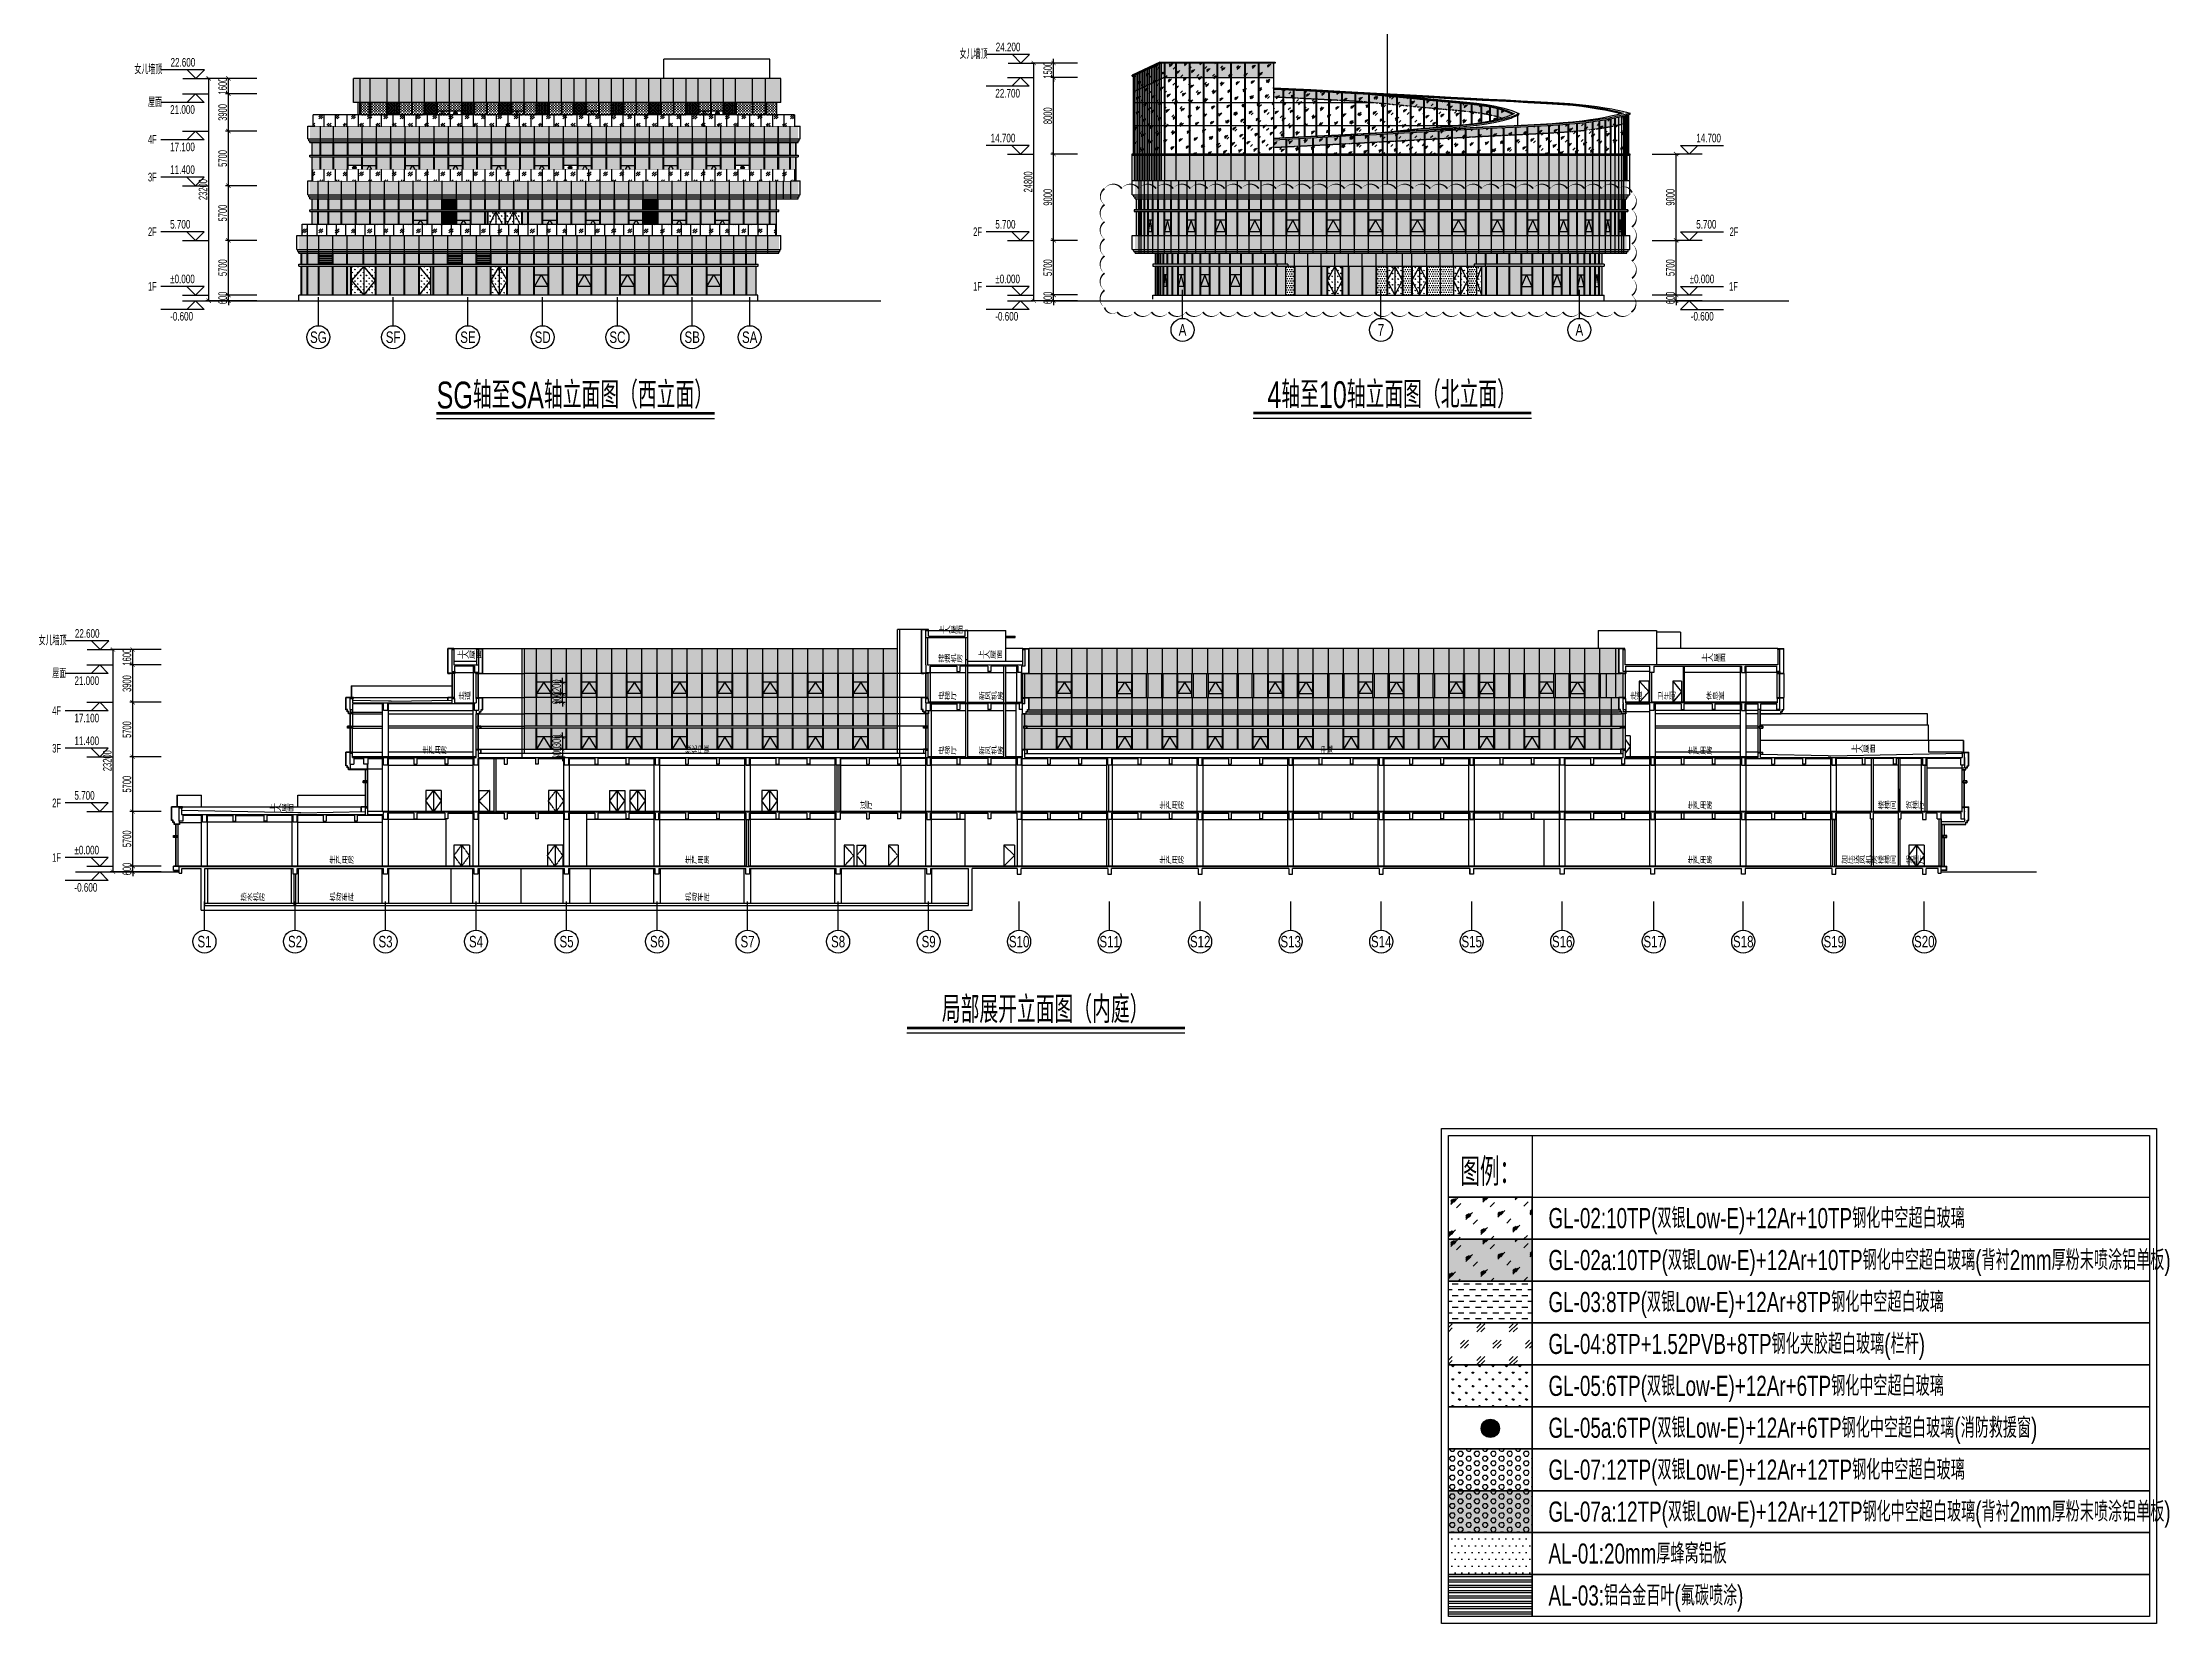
# Model space of a CAD drawing. Extents: x 1849385 to 2804940, y -773301 to -409130.
# Drawn here: x 2449775 to 2671682, y -701434 to -536485 of the extents above; entities that cross this region are included whole.
import ezdxf
from ezdxf.enums import TextEntityAlignment as Align
from ezdxf.xclip import XClip

# ---------------------------------------------------------------- set-up
doc = ezdxf.new("R2010")
doc.units = 0
doc.header["$XCLIPFRAME"] = 0
doc.linetypes.add('DASH', pattern=[0.35, 0.25, -0.1])
for name, color, linetype in [('#填充层', 8, 'Continuous'), ('#幕墙分格线-立面', 7, 'Continuous'), ('#幕墙线-平面', 7, 'Continuous'), ('#文字', 2, 'Continuous'), ('#标注', 1, 'Continuous'), ('#结构边线+内凹外凸边线', 5, 'Continuous'), ('1-WIN-1', 3, 'Continuous'), ('A-AL', 63, 'Continuous'), ('A-BEAM-PLAN-C', 2, 'Continuous'), ('A-DETL-2', 35, 'Continuous'), ('A-DOOR', 32, 'Continuous'), ('A-GLASS', 140, 'Continuous'), ('A-GLASS-E', 145, 'Continuous'), ('A-STRS', 50, 'Continuous'), ('A-WALL-E', 7, 'Continuous'), ('C-SHET-SHBD', 4, 'Continuous'), ('dim', 7, 'Continuous'), ('L立面-粗线', 7, 'Continuous'), ('L立面-细线', 5, 'Continuous'), ('建-文字', 4, 'Continuous'), ('消防救援', 1, 'Continuous')]:
    doc.layers.add(name, color=color, linetype=linetype)
doc.styles.add('#文字', font='jrs.shx', dxfattribs={"width": 0.7, "bigfont": 'hztxt.shx'})
doc.styles.add('HZ', font='jrs.shx', dxfattribs={"width": 0.6, "bigfont": 'hztxt.shx'})
doc.styles.add('JHZX', font='jrs.shx', dxfattribs={"width": 0.6, "bigfont": 'jhz.shx'})
doc.styles.add('XD2008', font='@1romans.shx', dxfattribs={"width": 0.7, "bigfont": '!hztxt.shx'})
doc.styles.add('楷体', font='', dxfattribs={"width": 0.75})
doc.styles.get('楷体').set_extended_font_data('KaiTi_GB2312')
doc.dimstyles.new('JZBZ-300', dxfattribs={"dimscale": 300, "dimtxt": 3, "dimasz": 1.5, "dimexe": 1, "dimexo": 1, "dimgap": 0.5, "dimtad": 1, "dimdec": 0, "dimdsep": 46, "dimtxsty": 'JHZX', "dimblk1": 'ARCHTICK', "dimblk2": 'ARCHTICK', "dimsah": 1, "dimcen": 0, "dimclrd": 1, "dimclre": 1, "dimclrt": 2, "dimazin": 2, "dimtfac": 1, "dimtdec": 0, "dimtix": 1, "dimtmove": 0, "dimatfit": 3, "dimfxl": 0, "dimtolj": 1, "dimlwd": -1, "dimlwe": -1, "dimarcsym": 0})
pattern_1 = [(0, (0, 0), (190.5, 190.5), [190.5, -190.5])]

msp = doc.modelspace()

# ---------------------------------------------------------------- blocks, each defined once
blk = doc.blocks.new('A$C1BDD5639')
at = {"layer": '消防救援', "linetype": 'ByBlock'}
h = blk.add_hatch(color=256, dxfattribs=at)
h.dxf.hatch_style = 1
edge = h.paths.add_edge_path()
edge.add_arc((-283, 16), 191, 0, 360)
blk.add_circle((-283, 16), 191, dxfattribs=at)
blk = doc.blocks.new('TL15')
at = {"layer": '#填充层', "ltscale": 5}
h = blk.add_hatch(dxfattribs=at)
h.set_pattern_fill('玻璃1', color=256, scale=0.454545)
h.set_pattern_definition([(45, (-3142.1543, 29.1605), (-2.2267435, 2.2267435), [1.018182, -2.618182]), (45, (-3141.718, 29.3423), (-2.2267435, 2.2267435), [0.4363636, -3.2]), (45, (-3142.1543, 29.3423), (-2.2267435, 2.2267435), [0.7272727, -2.909091]), (45, (-3141.936, 29.1605), (2.4427325, -2.4427325), [0.909091, -2.7272727]), (45, (-3142.1543, 28.9786), (-2.2267435, 2.2267435), [1.4545455, -2.181818]), (45, (-3142.1543, 29.524), (-2.2267435, 2.2267435), [0.3636364, -3.2727273])])
h.paths.add_polyline_path([(-105.52, 63.54), (-93.02, 63.54), (-93.02, 57.29), (-105.52, 57.29)])
h = blk.add_hatch(dxfattribs=at)
h.set_pattern_fill('玻璃1', color=256, scale=0.454545)
h.set_pattern_definition([(45, (-3142.1543, 22.9105), (-2.2267435, 2.2267435), [1.018182, -2.618182]), (45, (-3141.718, 23.0923), (-2.2267435, 2.2267435), [0.4363636, -3.2]), (45, (-3142.1543, 23.0923), (-2.2267435, 2.2267435), [0.7272727, -2.909091]), (45, (-3141.936, 22.9105), (2.4427325, -2.4427325), [0.909091, -2.7272727]), (45, (-3142.1543, 22.7286), (-2.2267435, 2.2267435), [1.4545455, -2.181818]), (45, (-3142.1543, 23.274), (-2.2267435, 2.2267435), [0.3636364, -3.2727273])])
h.paths.add_polyline_path([(-105.52, 57.29), (-93.02, 57.29), (-93.02, 51.04), (-105.52, 51.04)])
h = blk.add_hatch(color=252, dxfattribs=at)
h.dxf.hatch_style = 1
h.paths.add_polyline_path([(-105.52, 57.29), (-93.02, 57.29), (-93.02, 51.04), (-105.52, 51.04)])
at = {"layer": '#填充层'}
h = blk.add_hatch(dxfattribs=at)
h.set_pattern_fill('DASH', color=256, scale=0.909091, style=0)
h.set_pattern_definition([(0, (-3142.1543, 22.7286), (0.8659091, 0.8659091), [0.8659091, -0.8659091])])
h.paths.add_polyline_path([(-105.52, 51.04), (-93.02, 51.04), (-93.02, 44.79), (-105.52, 44.79)])
at = {"layer": '#填充层', "ltscale": 5}
h = blk.add_hatch(dxfattribs=at)
h.set_pattern_fill('玻璃A', color=256, scale=0.428571)
h.set_pattern_definition([(45, (-2505.0662, 32.9674), (-2.424366, 2.424366), [1.7142857, -1.7142857]), (45, (-2505.0662, 33.5735), (-2.424366, 2.424366), [0.857143, -2.5714286]), (45, (-2504.46, 32.9674), (-2.424366, 2.424366), [0.857143, -2.5714286])])
h.paths.add_polyline_path([(-105.52, 44.79), (-93.02, 44.79), (-93.02, 38.54), (-105.52, 38.54)])
h = blk.add_hatch(dxfattribs=at)
h.set_pattern_fill('GRASS', color=256, scale=0.5)
h.set_pattern_definition([(90, (-356.1339, 1354.0816), (-0.9977955, 0.9977955), [0.2645807, -1.7310101]), (45, (-356.1339, 1354.0816), (-0.9977962, 0.9977962), [0.2645807, -1.1465162]), (135, (-356.1339, 1354.0816), (-0.9977962, -0.9977962), [0.2645807, -1.1465161])])
h.paths.add_polyline_path([(-105.52, 38.54), (-93.02, 38.54), (-93.02, 32.29), (-105.52, 32.29)])
h = blk.add_hatch(dxfattribs=at)
h.set_pattern_fill('HEX', color=256, scale=0.428571)
h.set_pattern_definition([(0, (-3384.7463, 1008.2981), (0, 0.70704771), [0.40821429, -0.81642857]), (120, (-3384.7463, 1008.2981), (-0.61232128, -0.35352386), [0.40821429, -0.81642857]), (60, (-3384.3381, 1008.2981), (-0.61232128, 0.35352386), [0.40821429, -0.81642857])])
h.paths.add_polyline_path([(-105.52, 26.04), (-93.02, 26.04), (-93.02, 19.79), (-105.52, 19.79)])
h = blk.add_hatch(dxfattribs=at)
h.set_pattern_fill('HEX', color=256, scale=0.428571)
h.set_pattern_definition([(0, (-3384.7463, 1008.2981), (0, 0.70704771), [0.40821429, -0.81642857]), (120, (-3384.7463, 1008.2981), (-0.61232128, -0.35352386), [0.40821429, -0.81642857]), (60, (-3384.3381, 1008.2981), (-0.61232128, 0.35352386), [0.40821429, -0.81642857])])
h.paths.add_polyline_path([(-105.52, 19.79), (-93.02, 19.79), (-93.02, 13.54), (-105.52, 13.54)])
h = blk.add_hatch(color=252, dxfattribs=at)
h.dxf.hatch_style = 1
h.paths.add_polyline_path([(-105.52, 19.79), (-93.02, 19.79), (-93.02, 13.54), (-105.52, 13.54)])
h = blk.add_hatch(dxfattribs=at)
h.set_pattern_fill('DOTS', color=256, scale=0.636364)
h.set_pattern_definition([(0, (-3142.1543, -8.5214), (0.50511364, 1.01022727), [0, -1.01022727])])
h.paths.add_polyline_path([(-105.52, 13.54), (-93.02, 13.54), (-93.02, 7.29), (-105.52, 7.29)])
h = blk.add_hatch(dxfattribs=at)
h.set_pattern_fill('STEEL', color=256, scale=0.5, angle=135)
h.set_pattern_definition([(180, (-353.8144, 917.3708), (-7e-17, -0.79375), []), (180, (-354.09505, 917.09014), (-7e-17, -0.79375), [])])
h.paths.add_polyline_path([(-105.52, 7.29), (-93.02, 7.29), (-93.02, 1.04), (-105.52, 1.04)])
at = {"layer": '#标注'}
for points in [[(-105.52, 63.54), (-93.02, 63.54), (-93.02, 57.29), (-105.52, 57.29)], [(-1.04, 57.29), (-93.02, 57.29), (-93.02, 63.54), (-1.04, 63.54)], [(-105.52, 57.29), (-93.02, 57.29), (-93.02, 51.04), (-105.52, 51.04)], [(-1.04, 51.04), (-93.02, 51.04), (-93.02, 57.29), (-1.04, 57.29)], [(-105.52, 51.04), (-93.02, 51.04), (-93.02, 44.79), (-105.52, 44.79)], [(-1.04, 44.79), (-93.02, 44.79), (-93.02, 51.04), (-1.04, 51.04)], [(-105.52, 44.79), (-93.02, 44.79), (-93.02, 38.54), (-105.52, 38.54)], [(-1.04, 38.54), (-93.02, 38.54), (-93.02, 44.79), (-1.04, 44.79)], [(-105.52, 38.54), (-93.02, 38.54), (-93.02, 32.29), (-105.52, 32.29)], [(-93.02, 38.54), (-1.04, 38.54), (-1.04, 32.29), (-93.02, 32.29)], [(-105.52, 32.29), (-93.02, 32.29), (-93.02, 26.04), (-105.52, 26.04)], [(-1.04, 26.04), (-93.02, 26.04), (-93.02, 32.29), (-1.04, 32.29)], [(-105.52, 26.04), (-93.02, 26.04), (-93.02, 19.79), (-105.52, 19.79)], [(-1.04, 19.79), (-93.02, 19.79), (-93.02, 26.04), (-1.04, 26.04)], [(-105.52, 19.79), (-93.02, 19.79), (-93.02, 13.54), (-105.52, 13.54)], [(-1.04, 13.54), (-93.02, 13.54), (-93.02, 19.79), (-1.04, 19.79)], [(-105.52, 13.54), (-93.02, 13.54), (-93.02, 7.29), (-105.52, 7.29)], [(-1.04, 7.29), (-93.02, 7.29), (-93.02, 13.54), (-1.04, 13.54)], [(-105.52, 7.29), (-93.02, 7.29), (-93.02, 1.04), (-105.52, 1.04)], [(-93.02, 7.29), (-1.04, 7.29), (-1.04, 1.04), (-93.02, 1.04)]]:
    blk.add_lwpolyline(points, close=True, dxfattribs=at)
at = {"color": 5}
for points in [[(0, 73.76), (0, 0), (-106.56, 0), (-106.56, 73.76)], [(-105.52, 72.72), (-93.02, 72.72), (-93.02, 63.54), (-105.52, 63.54)]]:
    blk.add_lwpolyline(points, close=True, dxfattribs=at)
at = {"color": 8}
blk.add_lwpolyline([(-1.04, 72.72), (-1.04, 1.04), (-105.52, 1.04), (-105.52, 72.72)], close=True, dxfattribs=at)
at = {"layer": '消防救援', "linetype": 'ByBlock', "xscale": 0.007142857142857143, "yscale": 0.007142857142857143, "zscale": 0.007142857142857143, "rotation": 270}
blk.add_blockref('A$C1BDD5639', (-99.39, 27.06), dxfattribs=at)
at = {"layer": '#文字', "style": '#文字', "width": 0.7}
blk.add_text('图例：', height=4.167, dxfattribs=at).set_placement((-99.36, 67.51), align=Align.MIDDLE)
for s, p in [('GL-02:10TP(双银Low-E)+12Ar+10TP钢化中空超白玻璃 ', (-90.61, 60.42)), ('GL-02a:10TP(双银Low-E)+12Ar+10TP钢化中空超白玻璃(背衬2mm厚粉末喷涂铝单板) ', (-90.61, 54.17)), ('GL-03:8TP(双银Low-E)+12Ar+8TP钢化中空超白玻璃 ', (-90.61, 47.92)), ('GL-04:8TP+1.52PVB+8TP钢化夹胶超白玻璃(栏杆)', (-90.61, 41.67)), ('GL-05:6TP(双银Low-E)+12Ar+6TP钢化中空超白玻璃', (-90.61, 35.42)), ('GL-05a:6TP(双银Low-E)+12Ar+6TP钢化中空超白玻璃(消防救援窗) ', (-90.61, 29.17)), ('GL-07:12TP(双银Low-E)+12Ar+12TP钢化中空超白玻璃 ', (-90.61, 22.92)), ('GL-07a:12TP(双银Low-E)+12Ar+12TP钢化中空超白玻璃(背衬2mm厚粉末喷涂铝单板) ', (-90.61, 16.67)), ('AL-01:20mm厚蜂窝铝板', (-90.61, 10.42)), ('AL-03:铝合金百叶(氟碳喷涂)', (-90.61, 4.17))]:
    blk.add_text(s, height=3, dxfattribs=at).set_placement(p, align=Align.MIDDLE_LEFT)
blk = doc.blocks.new('*U6')
at = {"linetype": 'ByBlock'}
blk.add_line((0, -20), (0, -10.02375), dxfattribs=at)
blk.add_circle((0, -24), 4, dxfattribs=at)
at = {"color": 2, "linetype": 'ByBlock', "style": 'JHZX', "width": 0.75}
blk.add_attdef('AXES', text='', height=4, dxfattribs=at).set_placement((0, -24), align=Align.MIDDLE_CENTER)
blk = doc.blocks.new('*U21')
blk.add_line((-20.55, -0.75), (20.9, -0.75))
at = {"const_width": 0.4}
blk.add_lwpolyline([(-20.55, 0), (20.9, 0)], dxfattribs=at)
at = {"style": 'JHZX', "width": 0.75}
blk.add_attdef('立面图', text='', height=4, dxfattribs=at).set_placement((0.06, 2.74), align=Align.MIDDLE_CENTER)
blk = doc.blocks.new('A$C1b7c4d9e')
at = {"layer": '#标注', "color": 6, "ltscale": 300}
blk.add_lwpolyline([(-694, 0), (694, 0), (694, -1200), (-694, -1200)], close=True, dxfattribs=at)
blk.add_lwpolyline([(-694, -1200), (0, 0), (694, -1200)], dxfattribs=at)
blk = doc.blocks.new('A$C27fe7896')
at = {"layer": '#标注', "color": 6, "ltscale": 300}
for points in [[(-596, 0), (596, 0), (596, -1200), (-596, -1200), (-596, 0)], [(-596, -1200), (0, 0), (596, -1200)]]:
    blk.add_lwpolyline(points, dxfattribs=at)
blk = doc.blocks.new('A$C4048da2c')
at = {"layer": '#填充层'}
h = blk.add_hatch(dxfattribs=at)
h.set_pattern_fill('ANSI32', color=256, scale=50, angle=135)
h.set_pattern_definition([(180, (-2385338.46, -286133.37), (-1e-14, -238.125), []), (180, (-2385417.84, -286054), (-1e-14, -238.125), [])])
h.paths.add_polyline_path([(-2184, -19400), (-2184, -18250), (-3568, -18250), (-3568, -19400)])
h = blk.add_hatch(dxfattribs=at)
h.set_pattern_fill('ANSI32', color=256, scale=50, angle=135)
h.set_pattern_definition([(180, (-2371838.46, -286133.37), (-1e-14, -238.125), []), (180, (-2371917.84, -286054), (-1e-14, -238.125), [])])
h.paths.add_polyline_path([(11316, -19400), (11316, -18250), (9886, -18250), (9886, -19400)])
h = blk.add_hatch(dxfattribs=at)
h.set_pattern_fill('ANSI32', color=256, scale=50, angle=135)
h.set_pattern_definition([(180, (-2368838.46, -286133.37), (-1e-14, -238.125), []), (180, (-2368917.84, -286054), (-1e-14, -238.125), [])])
h.paths.add_polyline_path([(14316, -19400), (14316, -18250), (12886, -18250), (12886, -19400)])
at = {"layer": 'L立面-粗线'}
h = blk.add_hatch(dxfattribs=at)
h.set_pattern_fill('CROSS', color=8, scale=50)
h.set_pattern_definition([(0, (-2671547.77, 147265), (79.375, 79.375), [39.6875, -119.0625]), (90, (-2671527.924, 147245.16), (-79.375, 79.375), [39.6875, -119.0625])])
h.paths.add_polyline_path([(3580, -3800), (4730, -3800), (4730, -2500), (3580, -2500)])
h = blk.add_hatch(dxfattribs=at)
h.set_pattern_fill('CROSS', color=8, scale=50)
h.set_pattern_definition([(0, (-2667647.56, 147265), (79.375, 79.375), [39.6875, -119.0625]), (90, (-2667627.72, 147245.16), (-79.375, 79.375), [39.6875, -119.0625])])
h.paths.add_polyline_path([(7480, -3800), (8630, -3800), (8630, -2500), (7480, -2500)])
h = blk.add_hatch(dxfattribs=at)
h.set_pattern_fill('CROSS', color=8, scale=50)
h.set_pattern_definition([(0, (-2663747.36, 147265), (79.375, 79.375), [39.6875, -119.0625]), (90, (-2663727.52, 147245.16), (-79.375, 79.375), [39.6875, -119.0625])])
h.paths.add_polyline_path([(11380, -3800), (12530, -3800), (12530, -2500), (11380, -2500)])
h = blk.add_hatch(dxfattribs=at)
h.set_pattern_fill('CROSS', color=8, scale=50)
h.set_pattern_definition([(0, (-2659847.17, 147265), (79.375, 79.375), [39.6875, -119.0625]), (90, (-2659827.32, 147245.16), (-79.375, 79.375), [39.6875, -119.0625])])
h.paths.add_polyline_path([(15280, -3800), (16431, -3800), (16431, -2500), (15280, -2500)])
h = blk.add_hatch(dxfattribs=at)
h.set_pattern_fill('CROSS', color=8, scale=50)
h.set_pattern_definition([(0, (-2655946.97, 147265), (79.375, 79.375), [39.6875, -119.0625]), (90, (-2655927.13, 147245.16), (-79.375, 79.375), [39.6875, -119.0625])])
h.paths.add_polyline_path([(19181, -3800), (20331, -3800), (20331, -2500), (19181, -2500)])
h = blk.add_hatch(dxfattribs=at)
h.set_pattern_fill('CROSS', color=8, scale=50)
h.set_pattern_definition([(0, (-2652046.78, 147265), (79.375, 79.375), [39.6875, -119.0625]), (90, (-2652026.935, 147245.16), (-79.375, 79.375), [39.6875, -119.0625])])
h.paths.add_polyline_path([(23081, -3800), (24231, -3800), (24231, -2500), (23081, -2500)])
h = blk.add_hatch(dxfattribs=at)
h.set_pattern_fill('CROSS', color=8, scale=50)
h.set_pattern_definition([(0, (-2648146.584, 147265), (79.375, 79.375), [39.6875, -119.0625]), (90, (-2648126.74, 147245.16), (-79.375, 79.375), [39.6875, -119.0625])])
h.paths.add_polyline_path([(26981, -3800), (28131, -3800), (28131, -2500), (26981, -2500)])
h = blk.add_hatch(dxfattribs=at)
h.set_pattern_fill('CROSS', color=8, scale=50)
h.set_pattern_definition([(0, (-2644246.39, 147265), (79.375, 79.375), [39.6875, -119.0625]), (90, (-2644226.55, 147245.16), (-79.375, 79.375), [39.6875, -119.0625])])
h.paths.add_polyline_path([(30881, -3800), (32031, -3800), (32031, -2500), (30881, -2500)])
h = blk.add_hatch(dxfattribs=at)
h.set_pattern_fill('CROSS', color=8, scale=50)
h.set_pattern_definition([(0, (-2640346.195, 147265), (79.375, 79.375), [39.6875, -119.0625]), (90, (-2640326.35, 147245.16), (-79.375, 79.375), [39.6875, -119.0625])])
h.paths.add_polyline_path([(34781, -3800), (35932, -3800), (35932, -2500), (34781, -2500)])
h = blk.add_hatch(dxfattribs=at)
h.set_pattern_fill('CROSS', color=8, scale=50)
h.set_pattern_definition([(0, (-2636446, 147265), (79.375, 79.375), [39.6875, -119.0625]), (90, (-2636426.16, 147245.16), (-79.375, 79.375), [39.6875, -119.0625])])
h.paths.add_polyline_path([(38682, -3800), (39832, -3800), (39832, -2500), (38682, -2500)])
at = {"layer": '#幕墙分格线-立面'}
for p, q in [((1616, -2500), (1616, -3800)), ((1696, -2500), (1696, -3800)), ((1815, -2500), (1815, -3800)), ((6065, -2500), (6065, -3800)), ((6145, -2500), (6145, -3800)), ((9965, -2500), (9965, -3800)), ((10045, -2500), (10045, -3800)), ((13865, -2500), (13865, -3800)), ((13945, -2500), (13945, -3800)), ((17766, -2500), (17766, -3800)), ((17846, -2500), (17846, -3800)), ((21666, -2500), (21666, -3800)), ((21746, -2500), (21746, -3800)), ((25566, -2500), (25566, -3800)), ((25646, -2500), (25646, -3800)), ((29466, -2500), (29466, -3800)), ((29546, -2500), (29546, -3800)), ((33366, -2500), (33366, -3800)), ((33446, -2500), (33446, -3800)), ((37267, -2500), (37267, -3800)), ((37347, -2500), (37347, -3800)), ((-4550, -8000), (46400, -8000)), ((-4550, -8200), (-4550, -8000)), ((-4550, -8200), (46400, -8200)), ((-4300, -8000), (-4300, -6700)), ((-3464, -8000), (-3464, -6700)), ((-3394, -8000), (-3394, -6700)), ((-2120, -8000), (-2120, -6700)), ((-2050, -8000), (-2050, -6700)), ((-620, -8000), (-620, -6700)), ((-550, -8000), (-550, -6700)), ((880, -8000), (880, -6700)), ((950, -8000), (950, -6700)), ((2380, -8000), (2380, -6700)), ((2450, -8000), (2450, -6700)), ((3880, -8000), (3880, -6700)), ((3950, -8000), (3950, -6700)), ((5380, -8000), (5380, -6700)), ((5450, -8000), (5450, -6700)), ((6880, -8000), (6880, -6700)), ((6950, -8000), (6950, -6700)), ((8380, -8000), (8380, -6700)), ((8450, -8000), (8450, -6700)), ((9880, -8000), (9880, -6700)), ((9950, -8000), (9950, -6700)), ((11380, -8000), (11380, -6700)), ((11450, -8000), (11450, -6700)), ((12880, -8000), (12880, -6700)), ((12950, -8000), (12950, -6700)), ((14380, -8000), (14380, -6700)), ((14450, -8000), (14450, -6700)), ((15880, -8000), (15880, -6700)), ((15950, -8000), (15950, -6700)), ((17380, -8000), (17380, -6700)), ((17450, -8000), (17450, -6700)), ((18880, -8000), (18880, -6700)), ((18950, -8000), (18950, -6700)), ((20380, -8000), (20380, -6700)), ((20450, -8000), (20450, -6700)), ((21880, -8000), (21880, -6700)), ((21950, -8000), (21950, -6700)), ((23380, -8000), (23380, -6700)), ((23450, -8000), (23450, -6700)), ((24861, -8000), (24861, -6700)), ((24931, -8000), (24931, -6700)), ((26361, -8000), (26361, -6700)), ((26431, -8000), (26431, -6700)), ((27861, -8000), (27861, -6700)), ((27931, -8000), (27931, -6700)), ((29352, -8000), (29352, -6700)), ((29422, -8000), (29422, -6700)), ((30852, -8000), (30852, -6700)), ((30922, -8000), (30922, -6700)), ((32334, -8000), (32334, -6700)), ((32404, -8000), (32404, -6700)), ((33834, -8000), (33834, -6700)), ((33904, -8000), (33904, -6700)), ((35334, -8000), (35334, -6700)), ((35404, -8000), (35404, -6700)), ((36815, -8000), (36815, -6700)), ((36885, -8000), (36885, -6700)), ((38315, -8000), (38315, -6700)), ((38385, -8000), (38385, -6700)), ((39815, -8000), (39815, -6700)), ((39885, -8000), (39885, -6700)), ((41315, -8000), (41315, -6700)), ((41385, -8000), (41385, -6700)), ((42827, -6700), (42827, -8000)), ((42897, -6700), (42897, -8000)), ((44282, -8000), (44282, -6700)), ((44282, -6700), (44282, -8000)), ((44352, -8000), (44352, -6700)), ((44352, -6700), (44352, -8000)), ((45505, -6700), (45505, -8000)), ((45575, -6700), (45575, -8000)), ((46150, -8000), (46150, -6700)), ((46150, -6700), (46150, -8000)), ((46400, -8000), (46400, -8200)), ((-4300, -13700), (-4300, -12550)), ((-3717, -13700), (-3717, -12550)), ((-3647, -13700), (-3647, -12550)), ((-2621, -13700), (-2621, -12550)), ((-2621, -13700), (-2621, -12550)), ((-2551, -13700), (-2551, -12550)), ((-2551, -13700), (-2551, -12550)), ((-1285, -13700), (-1285, -12550)), ((-1215, -13700), (-1215, -12550)), ((215, -13700), (215, -12550)), ((285, -13700), (285, -12550)), ((1715, -13700), (1715, -12550)), ((1785, -13700), (1785, -12550)), ((3215, -13700), (3215, -12550)), ((3285, -13700), (3285, -12550)), ((4715, -13700), (4715, -12550)), ((4785, -13700), (4785, -12550)), ((6215, -13700), (6215, -12550)), ((6285, -13700), (6285, -12550)), ((7715, -13700), (7715, -12550)), ((7785, -13700), (7785, -12550)), ((9215, -13700), (9215, -12550)), ((9285, -13700), (9285, -12550)), ((10715, -13700), (10715, -12550)), ((10785, -13700), (10785, -12550)), ((12215, -13700), (12215, -12550)), ((12285, -13700), (12285, -12550)), ((13715, -13700), (13715, -12550)), ((13785, -13700), (13785, -12550)), ((15215, -13700), (15215, -12550)), ((15285, -13700), (15285, -12550)), ((16715, -13700), (16715, -12550)), ((16785, -13700), (16785, -12550)), ((18215, -13700), (18215, -12550)), ((18285, -13700), (18285, -12550)), ((19715, -13700), (19715, -12550)), ((19785, -13700), (19785, -12550)), ((21215, -13700), (21215, -12550)), ((21285, -13700), (21285, -12550)), ((22715, -13700), (22715, -12550)), ((22785, -13700), (22785, -12550)), ((24215, -13700), (24215, -12550)), ((24285, -13700), (24285, -12550)), ((25715, -13700), (25715, -12550)), ((25785, -13700), (25785, -12550)), ((27215, -13700), (27215, -12550)), ((27285, -13700), (27285, -12550)), ((28715, -13700), (28715, -12550)), ((28785, -13700), (28785, -12550)), ((30215, -13700), (30215, -12550)), ((30285, -13700), (30285, -12550)), ((31715, -13700), (31715, -12550)), ((31715, -13700), (31715, -12550)), ((31785, -13700), (31785, -12550)), ((31785, -13700), (31785, -12550)), ((33215, -13700), (33215, -12550)), ((33285, -13700), (33285, -12550)), ((34715, -13700), (34715, -12550)), ((34785, -13700), (34785, -12550)), ((36215, -13700), (36215, -12550)), ((36285, -13700), (36285, -12550)), ((37715, -13700), (37715, -12550)), ((37785, -13700), (37785, -12550)), ((39215, -13700), (39215, -12550)), ((39285, -13700), (39285, -12550)), ((40715, -13700), (40715, -12550)), ((40785, -13700), (40785, -12550)), ((42164, -13700), (42164, -12550)), ((42234, -13700), (42234, -12550)), ((43405, -13700), (43405, -12550)), ((43475, -13700), (43475, -12550)), ((44142, -13700), (44142, -12550)), ((-5340, -15200), (44032, -15200)), ((-5340, -16400), (-5340, -15200)), ((-4550, -13700), (44392, -13700)), ((-4550, -13900), (-4550, -13700)), ((-4550, -13900), (44392, -13900)), ((-4300, -15200), (-4300, -13900)), ((-3717, -15200), (-3717, -13900)), ((-3647, -15200), (-3647, -13900)), ((-2621, -15200), (-2621, -13900)), ((-2621, -15200), (-2621, -13900)), ((-2551, -15200), (-2551, -13900)), ((-2551, -15200), (-2551, -13900)), ((-1285, -15200), (-1285, -13900)), ((-1215, -15200), (-1215, -13900)), ((215, -15200), (215, -13900)), ((285, -15200), (285, -13900)), ((1715, -15200), (1715, -13900)), ((1785, -15200), (1785, -13900)), ((3215, -15200), (3215, -13900)), ((3285, -15200), (3285, -13900)), ((4715, -15200), (4715, -13900)), ((4785, -15200), (4785, -13900)), ((6215, -15200), (6215, -13900)), ((6285, -15200), (6285, -13900)), ((7715, -15200), (7715, -13900)), ((7785, -15200), (7785, -13900)), ((9215, -15200), (9215, -13900)), ((9285, -15200), (9285, -13900)), ((10715, -15200), (10715, -13900)), ((10785, -15200), (10785, -13900)), ((12215, -15200), (12215, -13900)), ((12285, -15200), (12285, -13900)), ((13715, -15200), (13715, -13900)), ((13785, -15200), (13785, -13900)), ((14007, -15200), (14007, -13900)), ((14077, -15200), (14077, -13900)), ((14875, -13900), (14875, -15200)), ((15827, -15200), (15827, -13900)), ((15897, -15200), (15897, -13900)), ((16706, -13900), (16706, -15200)), ((17566, -15200), (17566, -13900)), ((17636, -15200), (17636, -13900)), ((18215, -15200), (18215, -13900)), ((18215, -15200), (18215, -13900)), ((18285, -15200), (18285, -13900)), ((18285, -15200), (18285, -13900)), ((19715, -15200), (19715, -13900)), ((19785, -15200), (19785, -13900)), ((21215, -15200), (21215, -13900)), ((21285, -15200), (21285, -13900)), ((22715, -15200), (22715, -13900)), ((22785, -15200), (22785, -13900)), ((24215, -15200), (24215, -13900)), ((24285, -15200), (24285, -13900)), ((25715, -15200), (25715, -13900)), ((25785, -15200), (25785, -13900)), ((27215, -15200), (27215, -13900)), ((27285, -15200), (27285, -13900)), ((28715, -15200), (28715, -13900)), ((28785, -15200), (28785, -13900)), ((30215, -15200), (30215, -13900)), ((30285, -15200), (30285, -13900)), ((31715, -15200), (31715, -13900)), ((31715, -15200), (31715, -13900)), ((31785, -15200), (31785, -13900)), ((31785, -15200), (31785, -13900)), ((33215, -15200), (33215, -13900)), ((33285, -15200), (33285, -13900)), ((34715, -15200), (34715, -13900)), ((34785, -15200), (34785, -13900)), ((36215, -15200), (36215, -13900)), ((36285, -15200), (36285, -13900)), ((37715, -15200), (37715, -13900)), ((37785, -15200), (37785, -13900)), ((39215, -15200), (39215, -13900)), ((39285, -15200), (39285, -13900)), ((40715, -15200), (40715, -13900)), ((40785, -15200), (40785, -13900)), ((42164, -15200), (42164, -13900)), ((42234, -15200), (42234, -13900)), ((43405, -15200), (43405, -13900)), ((43475, -15200), (43475, -13900)), ((44032, -15200), (44032, -16400)), ((44142, -16400), (44142, -13900)), ((44392, -13900), (44392, -13700)), ((44392, -13900), (44392, -13800)), ((-4780, -18250), (-4780, -16400)), ((-3603, -18250), (-3603, -16400)), ((-2149, -18250), (-2149, -16400)), ((-649, -18250), (-649, -16400)), ((1061, -18250), (1061, -16400)), ((2351, -18250), (2351, -16400)), ((3851, -18250), (3851, -16400)), ((5351, -18250), (5351, -16400)), ((6851, -18250), (6851, -16400)), ((8351, -18250), (8351, -16400)), ((9851, -18250), (9851, -16400)), ((11351, -18250), (11351, -16400)), ((12851, -18250), (12851, -16400)), ((14351, -18250), (14351, -16400)), ((16051, -18250), (16051, -16400)), ((17351, -18250), (17351, -16400)), ((18851, -18250), (18851, -16400)), ((20351, -18250), (20351, -16400)), ((21851, -18250), (21851, -16400)), ((23351, -18250), (23351, -16400)), ((24851, -18250), (24851, -16400)), ((26351, -18250), (26351, -16400)), ((27851, -18250), (27851, -16400)), ((29351, -18250), (29351, -16400)), ((30851, -18250), (30851, -16400)), ((32351, -18250), (32351, -16400)), ((33851, -18250), (33851, -16400)), ((35351, -18250), (35351, -16400)), ((36851, -18250), (36851, -16400)), ((38351, -18250), (38351, -16400)), ((39710, -18250), (39710, -16400)), ((40995, -18250), (40995, -16400)), ((42013, -18250), (42013, -16400)), ((43228, -18250), (43228, -16400)), ((-5700, -19400), (42250, -19400)), ((-5700, -19400), (42250, -19400)), ((-5700, -19600), (-5700, -19400)), ((-5700, -19600), (42250, -19600)), ((-5450, -19400), (-5450, -18250)), ((-5450, -22600), (-5450, -19600)), ((-5389, -19400), (-5389, -18250)), ((-5389, -22600), (-5389, -19600)), ((-4815, -19400), (-4815, -18250)), ((-4815, -22600), (-4815, -19600)), ((-4745, -19400), (-4745, -18250)), ((-4745, -22600), (-4745, -19600)), ((-3638, -19400), (-3638, -18250)), ((-3638, -22600), (-3638, -19600)), ((-3568, -19400), (-3568, -18250)), ((-3568, -22600), (-3568, -19600)), ((-2184, -19400), (-2184, -18250)), ((-2184, -22600), (-2184, -19600)), ((-2114, -19400), (-2114, -18250)), ((-2114, -22600), (-2114, -19600)), ((-684, -19400), (-684, -18250)), ((-684, -22600), (-684, -19600)), ((-614, -19400), (-614, -18250)), ((-614, -22600), (-614, -19600)), ((-281, -22600), (-281, -19600)), ((-211, -22600), (-211, -19600)), ((1026, -19400), (1026, -18250)), ((1083, -19600), (1083, -22600)), ((1096, -19400), (1096, -18250)), ((2316, -19400), (2316, -18250)), ((2316, -22600), (2316, -19600)), ((2386, -19400), (2386, -18250)), ((2386, -22600), (2386, -19600)), ((3816, -19400), (3816, -18250)), ((3816, -22600), (3816, -19600)), ((3886, -19400), (3886, -18250)), ((3886, -22600), (3886, -19600)), ((5316, -19400), (5316, -18250)), ((5316, -22600), (5316, -19600)), ((5386, -19400), (5386, -18250)), ((5386, -22600), (5386, -19600)), ((6816, -19400), (6816, -18250)), ((6816, -22600), (6816, -19600)), ((6886, -19400), (6886, -18250)), ((6886, -22600), (6886, -19600)), ((8091, -22600), (8091, -19600)), ((8316, -19400), (8316, -18250)), ((8316, -22600), (8316, -19600)), ((8386, -19400), (8386, -18250)), ((8386, -22600), (8386, -19600)), ((9816, -19400), (9816, -18250)), ((9816, -22600), (9816, -19600)), ((9886, -19400), (9886, -18250)), ((9886, -22600), (9886, -19600)), ((11316, -19400), (11316, -18250)), ((11316, -22600), (11316, -19600)), ((11386, -19400), (11386, -18250)), ((11386, -22600), (11386, -19600)), ((12816, -19400), (12816, -18250)), ((12816, -22600), (12816, -19600)), ((12886, -19400), (12886, -18250)), ((12886, -22600), (12886, -19600)), ((14316, -19400), (14316, -18250)), ((14316, -22600), (14316, -19600)), ((14386, -19400), (14386, -18250)), ((14386, -22600), (14386, -19600)), ((15201, -19600), (15201, -22600)), ((16016, -19400), (16016, -18250)), ((16016, -22600), (16016, -19600)), ((16086, -19400), (16086, -18250)), ((16086, -22600), (16086, -19600)), ((17316, -19400), (17316, -18250)), ((17316, -22600), (17316, -19600)), ((17386, -19400), (17386, -18250)), ((17386, -22600), (17386, -19600)), ((18816, -19400), (18816, -18250)), ((18816, -22600), (18816, -19600)), ((18886, -19400), (18886, -18250)), ((18886, -22600), (18886, -19600)), ((20316, -19400), (20316, -18250)), ((20316, -22600), (20316, -19600)), ((20386, -19400), (20386, -18250)), ((20386, -22600), (20386, -19600)), ((21816, -19400), (21816, -18250)), ((21816, -22600), (21816, -19600)), ((21886, -19400), (21886, -18250)), ((21886, -22600), (21886, -19600)), ((23316, -19400), (23316, -18250)), ((23316, -22600), (23316, -19600)), ((23386, -19400), (23386, -18250)), ((23386, -22600), (23386, -19600)), ((24816, -19400), (24816, -18250)), ((24816, -22600), (24816, -19600)), ((24886, -19400), (24886, -18250)), ((24886, -22600), (24886, -19600)), ((26316, -19400), (26316, -18250)), ((26316, -22600), (26316, -19600)), ((26386, -19400), (26386, -18250)), ((26386, -22600), (26386, -19600)), ((27816, -19400), (27816, -18250)), ((27816, -22600), (27816, -19600)), ((27886, -19400), (27886, -18250)), ((27886, -22600), (27886, -19600)), ((29316, -19400), (29316, -18250)), ((29316, -22600), (29316, -19600)), ((29386, -19400), (29386, -18250)), ((29386, -22600), (29386, -19600)), ((30816, -19400), (30816, -18250)), ((30816, -22600), (30816, -19600)), ((30886, -19400), (30886, -18250)), ((30886, -22600), (30886, -19600)), ((32316, -19400), (32316, -18250)), ((32316, -22600), (32316, -19600)), ((32386, -19400), (32386, -18250)), ((32386, -22600), (32386, -19600)), ((33816, -19400), (33816, -18250)), ((33816, -22600), (33816, -19600)), ((33886, -19400), (33886, -18250)), ((33886, -22600), (33886, -19600)), ((35316, -19400), (35316, -18250)), ((35316, -22600), (35316, -19600)), ((35386, -19400), (35386, -18250)), ((35386, -22600), (35386, -19600)), ((36816, -19400), (36816, -18250)), ((36816, -19600), (36816, -22600)), ((36886, -19400), (36886, -18250)), ((36886, -19600), (36886, -22600)), ((38316, -19400), (38316, -18250)), ((38316, -19600), (38316, -22600)), ((38386, -19400), (38386, -18250)), ((38386, -19600), (38386, -22600)), ((39675, -19400), (39675, -18250)), ((39675, -19600), (39675, -22600)), ((39745, -19400), (39745, -18250)), ((39745, -19600), (39745, -22600)), ((40960, -19400), (40960, -18250)), ((40960, -19600), (40960, -22600)), ((41030, -19400), (41030, -18250)), ((41030, -19600), (41030, -22600)), ((42000, -19400), (42000, -18250)), ((42000, -19600), (42000, -22600)), ((42250, -19600), (42250, -19400)), ((42250, -19600), (42250, -19400))]:
    blk.add_line(p, q, dxfattribs=at)
at = {"layer": '#幕墙分格线-立面', "ltscale": 300}
for points in [[(1765, -2500), (1765, 0)], [(3530, -2500), (3530, 0)], [(6115, -2500), (6115, 0)], [(10015, -2500), (10015, 0)], [(697, -2500), (697, 0)], [(4780, -2500), (4780, 0)], [(7430, -2500), (7430, 0)], [(8680, -2500), (8680, 0)], [(11330, -2500), (11330, 0)], [(12580, -2500), (12580, 0)], [(13905, -2500), (13905, 0)], [(15230, -2500), (15230, 0)], [(16481, -2500), (16481, 0)], [(17806, -2500), (17806, 0)], [(19131, -2500), (19131, 0)], [(20381, -2500), (20381, 0)], [(21706, -2500), (21706, 0)], [(23031, -2500), (23031, 0)], [(24281, -2500), (24281, 0)], [(25606, -2500), (25606, 0)], [(26931, -2500), (26931, 0)], [(28181, -2500), (28181, 0)], [(29506, -2500), (29506, 0)], [(30831, -2500), (30831, 0)], [(32081, -2500), (32081, 0)], [(33406, -2500), (33406, 0)], [(34731, -2500), (34731, 0)], [(35982, -2500), (35982, 0)], [(37307, -2500), (37307, 0)], [(38632, -2500), (38632, 0)], [(39882, -2500), (39882, 0)], [(41641, -2500), (41641, 0)], [(43010, -2500), (43010, 0)], [(1061, -18250), (1061, -16400)]]:
    blk.add_lwpolyline(points, dxfattribs=at)
at = {"layer": '#幕墙分格线-立面'}
for points in [[(1083, -19600), (-211, -21100), (1083, -22600), (2316, -21100)], [(15201, -19600), (14351, -21100), (15201, -22600), (16051, -21100)]]:
    blk.add_lwpolyline(points, close=True, dxfattribs=at)
for points in [[(6851, -22600), (8091, -21100), (6851, -19600)], [(42190, -23200), (45895, -23200)]]:
    blk.add_lwpolyline(points, dxfattribs=at)
for points in [[(14225, -15200), (14875, -13900), (15525, -15200)], [(16056, -15200), (16706, -13900), (17356, -15200)]]:
    blk.add_lwpolyline(points)
at = {"layer": 'A-WALL-E'}
blk.add_line((-16397, -23200), (55020, -23200), dxfattribs=at)
at = {"layer": 'dim', "ltscale": 300}
for points in [[(-4190, -3800), (46040, -3800), (46040, -5000), (-4190, -5000)], [(-4182, -9500), (46040, -9500), (46040, -10700), (-4182, -10700)]]:
    blk.add_lwpolyline(points, close=True, dxfattribs=at)
at = {"layer": 'L立面-粗线'}
for p, q in [((44592, 0), (0, 0)), ((32392, 0), (32392, 2000)), ((43442, 2000), (32392, 2000)), ((43442, 0), (43442, 2000)), ((0, -2500), (0, 0)), ((44592, -2500), (44592, 0)), ((44592, -2500), (0, -2500)), ((450, -2500), (450, -3800)), ((647, -2500), (647, -3800)), ((747, -2500), (747, -3800)), ((3480, -3800), (3480, -2500)), ((3580, -3800), (3580, -2500)), ((4730, -2500), (4730, -3800)), ((4830, -2500), (4830, -3800)), ((7380, -3800), (7380, -2500)), ((7480, -3800), (7480, -2500)), ((8630, -2500), (8630, -3800)), ((8730, -2500), (8730, -3800)), ((11280, -3800), (11280, -2500)), ((11380, -3800), (11380, -2500)), ((12530, -2500), (12530, -3800)), ((12630, -2500), (12630, -3800)), ((15180, -3800), (15180, -2500)), ((15280, -3800), (15280, -2500)), ((16431, -2500), (16431, -3800)), ((16531, -2500), (16531, -3800)), ((19081, -3800), (19081, -2500)), ((19181, -3800), (19181, -2500)), ((20331, -2500), (20331, -3800)), ((20431, -2500), (20431, -3800)), ((22981, -3800), (22981, -2500)), ((23081, -3800), (23081, -2500)), ((24231, -2500), (24231, -3800)), ((24331, -2500), (24331, -3800)), ((26881, -3800), (26881, -2500)), ((26981, -3800), (26981, -2500)), ((28131, -2500), (28131, -3800)), ((28231, -2500), (28231, -3800)), ((30781, -3800), (30781, -2500)), ((30881, -3800), (30881, -2500)), ((32031, -2500), (32031, -3800)), ((32131, -2500), (32131, -3800)), ((34681, -3800), (34681, -2500)), ((34781, -3800), (34781, -2500)), ((35932, -2500), (35932, -3800)), ((36032, -2500), (36032, -3800)), ((38582, -3800), (38582, -2500)), ((38682, -3800), (38682, -2500)), ((39832, -2500), (39832, -3800)), ((39932, -2500), (39932, -3800)), ((41591, -2500), (41591, -3800)), ((41691, -2500), (41691, -3800)), ((42960, -2500), (42960, -3800)), ((43090, -2500), (43090, -3800)), ((44142, -2500), (44142, -3800)), ((-4750, -5000), (46600, -5000)), ((-4750, -6300), (-4750, -5000)), ((-4750, -6300), (46600, -6300)), ((-4650, -6500), (-4650, -6300)), ((-4650, -6500), (46500, -6500)), ((-4550, -6700), (-4550, -6500)), ((46400, -6700), (46400, -6500)), ((46500, -6500), (46500, -6300)), ((46600, -6300), (46600, -5000)), ((-4550, -6700), (46400, -6700)), ((-4750, -10700), (46600, -10700)), ((-4750, -12150), (-4750, -10700)), ((46600, -12150), (46600, -10700)), ((-4750, -12150), (46600, -12150)), ((-4650, -12350), (-4650, -12150)), ((-4650, -12350), (46500, -12350)), ((-4550, -12550), (-4550, -12350)), ((-4550, -12550), (46400, -12550)), ((46400, -12550), (46400, -12350)), ((46500, -12350), (46500, -12150)), ((-5900, -16400), (44592, -16400)), ((-5900, -17850), (-5900, -16400)), ((44592, -17850), (44592, -16400)), ((-5900, -17850), (44592, -17850)), ((-5800, -18050), (-5800, -17850)), ((-5800, -18050), (44492, -18050)), ((-5700, -18250), (-5700, -18050)), ((-5700, -18250), (44392, -18250)), ((44392, -18250), (44392, -18050)), ((44492, -18050), (44492, -17850)), ((42190, -22600), (-5700, -22600)), ((-5700, -23200), (-5700, -22600)), ((42190, -23200), (42190, -22600))]:
    blk.add_line(p, q, dxfattribs=at)
at = {"layer": '#幕墙分格线-立面', "color": 6, "ltscale": 300}
ref = blk.add_blockref('A$C27fe7896', (9350, -3400), dxfattribs=dict(at, xscale=1.03347280334728))
XClip(ref).set_block_clipping_path([(-696.0300905569, -399.9999999937), (29591.7163669234, 662.0783695666)])
ref = blk.add_blockref('A$C27fe7896', (24950, -3400), dxfattribs=dict(at, xscale=1.03347280334728))
XClip(ref).set_block_clipping_path([(-15791.5260210657, -399.9999999881), (14496.2204364147, 662.0783695722)])
ref = blk.add_blockref('A$C27fe7896', (36651, -3400), dxfattribs=dict(at, xscale=1.03347280334728))
XClip(ref).set_block_clipping_path([(-27113.1430660919, -399.9999999886), (3174.6033913884, 662.0783695717)])
ref = blk.add_blockref('A$C1b7c4d9e', (7000, -14800), dxfattribs=dict(at, xscale=1.030259365994236))
XClip(ref).set_block_clipping_path([(-693.9752367632, -399.9999999999), (694.0247632358, 900.0000000002)])
ref = blk.add_blockref('A$C1b7c4d9e', (11500, -14800), dxfattribs=dict(at, xscale=1.030259365994236))
XClip(ref).set_block_clipping_path([(-693.9752367632, -399.9999999999), (694.0247632358, 900.0000000002)])
ref = blk.add_blockref('A$C1b7c4d9e', (20500, -14800), dxfattribs=dict(at, xscale=1.030259365994236))
XClip(ref).set_block_clipping_path([(-693.9752367632, -399.9999999999), (694.0247632358, 900.0000000002)])
ref = blk.add_blockref('A$C1b7c4d9e', (25000, -14800), dxfattribs=dict(at, xscale=1.030259365994236))
XClip(ref).set_block_clipping_path([(-693.9752367632, -399.9999999999), (694.0247632358, 900.0000000002)])
ref = blk.add_blockref('A$C1b7c4d9e', (29500, -14800), dxfattribs=dict(at, xscale=1.030259365994236))
XClip(ref).set_block_clipping_path([(-693.9752367632, -399.9999999999), (694.0247632358, 900.0000000002)])
ref = blk.add_blockref('A$C1b7c4d9e', (34000, -14800), dxfattribs=dict(at, xscale=1.030259365994236))
XClip(ref).set_block_clipping_path([(-693.9752367632, -399.9999999999), (694.0247632358, 900.0000000002)])
ref = blk.add_blockref('A$C1b7c4d9e', (38500, -14800), dxfattribs=dict(at, xscale=1.030259365994236))
XClip(ref).set_block_clipping_path([(-693.9752367632, -399.9999999999), (694.0247632358, 900.0000000002)])
at = {"layer": '#幕墙分格线-立面', "color": 6, "ltscale": 300, "xscale": 1.030259365994236}
for p in [(19601, -20500), (24101, -20500), (28601, -20500), (33101, -20500), (37601, -20500)]:
    blk.add_blockref('A$C1b7c4d9e', p, dxfattribs=at)
at = {"layer": '消防救援', "linetype": 'ByBlock', "rotation": 270}
for p in [(10633, -3937), (37965, -3937), (93, -9624), (22596, -9628), (40596, -9628)]:
    blk.add_blockref('A$C1BDD5639', p, dxfattribs=at)
at = {"ltscale": 300}
for points in [[(-4190, -3800), (46040, -3800), (46040, -5000), (-4190, -5000)], [(-4182, -9500), (46040, -9500), (46040, -10700), (-4182, -10700)]]:
    blk.add_wipeout(points, dxfattribs=at).dxf.layer = 'dim'
at = {"layer": '#幕墙分格线-立面'}
for p, q in [((46040, -3800), (-4190, -3800)), ((-4190, -5000), (-4190, -3800)), ((46040, -3800), (46040, -5000)), ((-3429, -6700), (-3429, -5000)), ((-2085, -6700), (-2085, -5000)), ((-585, -6700), (-585, -5000)), ((915, -6700), (915, -5000)), ((2415, -6700), (2415, -5000)), ((3915, -6700), (3915, -5000)), ((5415, -6700), (5415, -5000)), ((6915, -6700), (6915, -5000)), ((8415, -6700), (8415, -5000)), ((9915, -6700), (9915, -5000)), ((11415, -6700), (11415, -5000)), ((12915, -6700), (12915, -5000)), ((14415, -6700), (14415, -5000)), ((15915, -6700), (15915, -5000)), ((17415, -6700), (17415, -5000)), ((18915, -6700), (18915, -5000)), ((20415, -6700), (20415, -5000)), ((21915, -6700), (21915, -5000)), ((23415, -6700), (23415, -5000)), ((24896, -6700), (24896, -5000)), ((26396, -6700), (26396, -5000)), ((27896, -6700), (27896, -5000)), ((29387, -6700), (29387, -5000)), ((30887, -6700), (30887, -5000)), ((32369, -6700), (32369, -5000)), ((33869, -6700), (33869, -5000)), ((35369, -6700), (35369, -5000)), ((36850, -6700), (36850, -5000)), ((36850, -6700), (36850, -5000)), ((38350, -6700), (38350, -5000)), ((39850, -6700), (39850, -5000)), ((41350, -6700), (41350, -5000)), ((42862, -5000), (42862, -6700)), ((44317, -5000), (44317, -6700)), ((44317, -6700), (44317, -5000)), ((45540, -5000), (45540, -6700)), ((-4300, -10700), (-4300, -8200)), ((-3464, -9500), (-3464, -8200)), ((-3394, -9500), (-3394, -8200)), ((-2120, -9500), (-2120, -8200)), ((-2050, -9500), (-2050, -8200)), ((-620, -9500), (-620, -8200)), ((-550, -9500), (-550, -8200)), ((880, -9500), (880, -8200)), ((950, -9500), (950, -8200)), ((2380, -9500), (2380, -8200)), ((2450, -9500), (2450, -8200)), ((3880, -9500), (3880, -8200)), ((3950, -9500), (3950, -8200)), ((5380, -9500), (5380, -8200)), ((5450, -9500), (5450, -8200)), ((6880, -9500), (6880, -8200)), ((6950, -9500), (6950, -8200)), ((8380, -9500), (8380, -8200)), ((8450, -9500), (8450, -8200)), ((9880, -9500), (9880, -8200)), ((9950, -9500), (9950, -8200)), ((11380, -9500), (11380, -8200)), ((11450, -9500), (11450, -8200)), ((12880, -9500), (12880, -8200)), ((12950, -9500), (12950, -8200)), ((14380, -9500), (14380, -8200)), ((14450, -9500), (14450, -8200)), ((15880, -9500), (15880, -8200)), ((15950, -9500), (15950, -8200)), ((17380, -9500), (17380, -8200)), ((17450, -9500), (17450, -8200)), ((18880, -9500), (18880, -8200)), ((18950, -9500), (18950, -8200)), ((20380, -9500), (20380, -8200)), ((20450, -9500), (20450, -8200)), ((21880, -9500), (21880, -8200)), ((21950, -9500), (21950, -8200)), ((23380, -9500), (23380, -8200)), ((23450, -9500), (23450, -8200)), ((24861, -9500), (24861, -8200)), ((24931, -9500), (24931, -8200)), ((26361, -9500), (26361, -8200)), ((26431, -9500), (26431, -8200)), ((27861, -9500), (27861, -8200)), ((27931, -9500), (27931, -8200)), ((29352, -9500), (29352, -8200)), ((29422, -9500), (29422, -8200)), ((30852, -9500), (30852, -8200)), ((30922, -9500), (30922, -8200)), ((32334, -9500), (32334, -8200)), ((32404, -9500), (32404, -8200)), ((33834, -9500), (33834, -8200)), ((33904, -9500), (33904, -8200)), ((35334, -9500), (35334, -8200)), ((35404, -9500), (35404, -8200)), ((36815, -9500), (36815, -8200)), ((36885, -9500), (36885, -8200)), ((38315, -9500), (38315, -8200)), ((38385, -9500), (38385, -8200)), ((39815, -9500), (39815, -8200)), ((39885, -9500), (39885, -8200)), ((41315, -9500), (41315, -8200)), ((41385, -9500), (41385, -8200)), ((42827, -8200), (42827, -9500)), ((42897, -8200), (42897, -9500)), ((44282, -9500), (44282, -8200)), ((44282, -8200), (44282, -9500)), ((44352, -9500), (44352, -8200)), ((44352, -8200), (44352, -9500)), ((45505, -8200), (45505, -9500)), ((45575, -8200), (45575, -9500)), ((46150, -10700), (46150, -8200)), ((46150, -8200), (46150, -10700)), ((-3682, -12550), (-3682, -10700)), ((-2586, -12550), (-2586, -10700)), ((-2586, -12550), (-2586, -10700)), ((-1250, -12550), (-1250, -10700)), ((250, -12550), (250, -10700)), ((1750, -12550), (1750, -10700)), ((3250, -12550), (3250, -10700)), ((4750, -12550), (4750, -10700)), ((6250, -12550), (6250, -10700)), ((7750, -12550), (7750, -10700)), ((9250, -12550), (9250, -10700)), ((10750, -12550), (10750, -10700)), ((12250, -12550), (12250, -10700)), ((13750, -12550), (13750, -10700)), ((15250, -12550), (15250, -10700)), ((16750, -12550), (16750, -10700)), ((18250, -12550), (18250, -10700)), ((19750, -12550), (19750, -10700)), ((21250, -12550), (21250, -10700)), ((22750, -12550), (22750, -10700)), ((24250, -12550), (24250, -10700)), ((25750, -12550), (25750, -10700)), ((27250, -12550), (27250, -10700)), ((28750, -12550), (28750, -10700)), ((30250, -12550), (30250, -10700)), ((31750, -12550), (31750, -10700)), ((31750, -12550), (31750, -10700)), ((33250, -12550), (33250, -10700)), ((34750, -12550), (34750, -10700)), ((36250, -12550), (36250, -10700)), ((37750, -12550), (37750, -10700)), ((39250, -12550), (39250, -10700)), ((40750, -12550), (40750, -10700)), ((42199, -12550), (42199, -10700)), ((43440, -12550), (43440, -10700)), ((44143, -12550), (44143, -10700)), ((44875, -12550), (44875, -10700)), ((45638, -12550), (45638, -10700)), ((46040, -9500), (46040, -10700))]:
    blk.add_line(p, q, dxfattribs=at)
for points in [[(10045, -3400), (11280, -3400)], [(37347, -3400), (38582, -3400)]]:
    blk.add_lwpolyline(points, dxfattribs=at)
for points in [[(880, -9100), (-550, -9100)], [(23380, -9100), (21950, -9100)], [(41315, -9100), (39885, -9100)]]:
    blk.add_lwpolyline(points)
at = {"layer": '#幕墙分格线-立面', "color": 6, "ltscale": 300}
ref = blk.add_blockref('A$C27fe7896', (17150, -3400), dxfattribs=dict(at, xscale=1.03347280334728))
XClip(ref).set_block_clipping_path([(-696.0300905569, -399.9999999937), (29591.7163669234, 662.0783695666)])
ref = blk.add_blockref('A$C1b7c4d9e', (1665, -9100), dxfattribs=dict(at, xscale=1.030259365994236))
XClip(ref).set_block_clipping_path([(-693.9752367632, -399.9999999999), (694.0247632358, 900.0000000002)])
ref = blk.add_blockref('A$C1b7c4d9e', (6165, -9100), dxfattribs=dict(at, xscale=1.030259365994236))
XClip(ref).set_block_clipping_path([(-693.9752367632, -399.9999999999), (694.0247632358, 900.0000000002)])
ref = blk.add_blockref('A$C1b7c4d9e', (10665, -9100), dxfattribs=dict(at, xscale=1.030259365994236))
XClip(ref).set_block_clipping_path([(-693.9752367632, -399.9999999999), (694.0247632358, 900.0000000002)])
ref = blk.add_blockref('A$C1b7c4d9e', (15165, -9100), dxfattribs=dict(at, xscale=1.030259365994236))
XClip(ref).set_block_clipping_path([(-693.9752367632, -399.9999999999), (694.0247632358, 900.0000000002)])
ref = blk.add_blockref('A$C1b7c4d9e', (19665, -9100), dxfattribs=dict(at, xscale=1.030259365994236))
XClip(ref).set_block_clipping_path([(-693.9752367632, -399.9999999999), (694.0247632358, 900.0000000002)])
ref = blk.add_blockref('A$C1b7c4d9e', (24165, -9100), dxfattribs=dict(at, xscale=1.030259365994236))
XClip(ref).set_block_clipping_path([(-693.9752367632, -399.9999999999), (694.0247632358, 900.0000000002)])
ref = blk.add_blockref('A$C1b7c4d9e', (28646, -9100), dxfattribs=dict(at, xscale=1.030259365994236))
XClip(ref).set_block_clipping_path([(-693.9752367632, -399.9999999999), (694.0247632358, 900.0000000002)])
ref = blk.add_blockref('A$C1b7c4d9e', (33119, -9100), dxfattribs=dict(at, xscale=1.030259365994236))
XClip(ref).set_block_clipping_path([(-693.9752367632, -399.9999999999), (694.0247632358, 900.0000000002)])
ref = blk.add_blockref('A$C1b7c4d9e', (37600, -9100), dxfattribs=dict(at, xscale=1.030259365994236))
XClip(ref).set_block_clipping_path([(-693.9752367632, -399.9999999999), (694.0247632358, 900.0000000002)])
blk = doc.blocks.new('tc4')
at = {"layer": '#填充层', "ltscale": 5}
h = blk.add_hatch(dxfattribs=at)
h.set_pattern_fill('DOTS', color=256, scale=150)
h.set_pattern_definition([(0, (-2571840.41, 524688.4), (119.0625, 238.125), [0, -238.125])])
h.paths.add_polyline_path([(-44592, -2500), (0, -2500), (0, 0), (-44592, 0)])
h.paths.add_polyline_path([(1808, -6700), (-49126, -6700), (-49126, -5000), (1808, -5000)])
h.paths.add_polyline_path([(-49142, -12550), (1822, -12550), (1822, -10700), (-49142, -10700)])
h.paths.add_polyline_path([(-200, -18250), (-50294, -18250), (-50294, -16400), (-200, -16400)])
h = blk.add_hatch(dxfattribs=at)
h.set_pattern_fill('玻璃A', color=256, scale=150)
h.set_pattern_definition([(45, (-2571840.4, 524688.4), (-848.52814, 848.52814), [600, -600]), (45, (-2571840.4, 524900.5), (-848.52814, 848.52814), [300, -900]), (45, (-2571628.3, 524688.4), (-848.52814, 848.52814), [300, -900])])
h.paths.add_polyline_path([(-49932, -15200), (-450, -15200), (-450, -16400), (-49932, -16400)])
h.paths.add_polyline_path([(1448, -9500), (-48773, -9500), (-48773, -10700), (1448, -10700)])
h.paths.add_polyline_path([(-48782, -3800), (1448, -3800), (1448, -5000), (-48782, -5000)])
at = {"layer": '#填充层'}
h = blk.add_hatch(dxfattribs=at)
h.set_pattern_fill('DASH', color=256, scale=150, style=0)
h.set_pattern_definition([(0, (-2571840.41, 524688.39), (142.875, 142.875), [142.875, -142.875])])
h.paths.add_polyline_path([(-43845, -2500), (-42976, -2500), (-42976, -3800), (-43845, -3800)])
h = blk.add_hatch(dxfattribs=at)
h.set_pattern_fill('DASH', color=256, scale=150, style=0)
h.set_pattern_definition([(0, (-2569976.47, 524688.39), (142.875, 142.875), [142.875, -142.875])])
h.paths.add_polyline_path([(-42777, -2500), (-41112, -2500), (-41112, -3800), (-42777, -3800)])
h = blk.add_hatch(dxfattribs=at)
h.set_pattern_fill('DASH', color=256, scale=150, style=0)
h.set_pattern_definition([(0, (-2566961.06, 524688.39), (142.875, 142.875), [142.875, -142.875])])
h.paths.add_polyline_path([(-39762, -2500), (-38527, -2500), (-38527, -3800), (-39762, -3800)])
h = blk.add_hatch(dxfattribs=at)
h.set_pattern_fill('DASH', color=256, scale=150, style=0)
h.set_pattern_definition([(0, (-2565646.03, 524688.39), (142.875, 142.875), [142.875, -142.875])])
h.paths.add_polyline_path([(-38447, -2500), (-37212, -2500), (-37212, -3800), (-38447, -3800)])
h = blk.add_hatch(dxfattribs=at)
h.set_pattern_fill('DASH', color=256, scale=150, style=0)
h.set_pattern_definition([(0, (-2563060.86, 524688.39), (142.875, 142.875), [142.875, -142.875])])
h.paths.add_polyline_path([(-35862, -2500), (-34627, -2500), (-34627, -3800), (-35862, -3800)])
h = blk.add_hatch(dxfattribs=at)
h.set_pattern_fill('DASH', color=256, scale=150, style=0)
h.set_pattern_definition([(0, (-2561745.83, 524688.39), (142.875, 142.875), [142.875, -142.875])])
h.paths.add_polyline_path([(-34547, -2500), (-33311, -2500), (-33311, -3400), (-34547, -3400)])
h = blk.add_hatch(dxfattribs=at)
h.set_pattern_fill('DASH', color=256, scale=150, style=0)
h.set_pattern_definition([(0, (-2559160.66, 524688.39), (142.875, 142.875), [142.875, -142.875])])
h.paths.add_polyline_path([(-31961, -2500), (-30726, -2500), (-30726, -3800), (-31961, -3800)])
h = blk.add_hatch(dxfattribs=at)
h.set_pattern_fill('DASH', color=256, scale=150, style=0)
h.set_pattern_definition([(0, (-2557845.63, 524688.39), (142.875, 142.875), [142.875, -142.875])])
h.paths.add_polyline_path([(-30646, -2500), (-29411, -2500), (-29411, -3800), (-30646, -3800)])
h = blk.add_hatch(dxfattribs=at)
h.set_pattern_fill('DASH', color=256, scale=150, style=0)
h.set_pattern_definition([(0, (-2555260.46, 524688.39), (142.875, 142.875), [142.875, -142.875])])
h.paths.add_polyline_path([(-28061, -2500), (-26826, -2500), (-26826, -3800), (-28061, -3800)])
h = blk.add_hatch(dxfattribs=at)
h.set_pattern_fill('DASH', color=256, scale=150, style=0)
h.set_pattern_definition([(0, (-2553945.43, 524688.39), (142.875, 142.875), [142.875, -142.875])])
h.paths.add_polyline_path([(-26746, -2500), (-25511, -2500), (-25511, -3800), (-26746, -3800)])
h = blk.add_hatch(dxfattribs=at)
h.set_pattern_fill('DASH', color=256, scale=150, style=0)
h.set_pattern_definition([(0, (-2551360.27, 524688.39), (142.875, 142.875), [142.875, -142.875])])
h.paths.add_polyline_path([(-24161, -2500), (-22926, -2500), (-22926, -3800), (-24161, -3800)])
h = blk.add_hatch(dxfattribs=at)
h.set_pattern_fill('DASH', color=256, scale=150, style=0)
h.set_pattern_definition([(0, (-2550045.24, 524688.39), (142.875, 142.875), [142.875, -142.875])])
h.paths.add_polyline_path([(-22846, -2500), (-21611, -2500), (-21611, -3800), (-22846, -3800)])
h = blk.add_hatch(dxfattribs=at)
h.set_pattern_fill('DASH', color=256, scale=150, style=0)
h.set_pattern_definition([(0, (-2547460.07, 524688.39), (142.875, 142.875), [142.875, -142.875])])
h.paths.add_polyline_path([(-20261, -2500), (-19026, -2500), (-19026, -3800), (-20261, -3800)])
h = blk.add_hatch(dxfattribs=at)
h.set_pattern_fill('DASH', color=256, scale=150, style=0)
h.set_pattern_definition([(0, (-2546145.05, 524688.39), (142.875, 142.875), [142.875, -142.875])])
h.paths.add_polyline_path([(-18946, -2500), (-17711, -2500), (-17711, -3800), (-18946, -3800)])
h = blk.add_hatch(dxfattribs=at)
h.set_pattern_fill('DASH', color=256, scale=150, style=0)
h.set_pattern_definition([(0, (-2543559.88, 524688.39), (142.875, 142.875), [142.875, -142.875])])
h.paths.add_polyline_path([(-16361, -2500), (-15126, -2500), (-15126, -3800), (-16361, -3800)])
h = blk.add_hatch(dxfattribs=at)
h.set_pattern_fill('DASH', color=256, scale=150, style=0)
h.set_pattern_definition([(0, (-2542244.85, 524688.39), (142.875, 142.875), [142.875, -142.875])])
h.paths.add_polyline_path([(-15046, -2500), (-13811, -2500), (-13811, -3800), (-15046, -3800)])
h = blk.add_hatch(dxfattribs=at)
h.set_pattern_fill('DASH', color=256, scale=150, style=0)
h.set_pattern_definition([(0, (-2539659.68, 524688.39), (142.875, 142.875), [142.875, -142.875])])
h.paths.add_polyline_path([(-12460, -2500), (-11225, -2500), (-11225, -3800), (-12460, -3800)])
h = blk.add_hatch(dxfattribs=at)
h.set_pattern_fill('DASH', color=256, scale=150, style=0)
h.set_pattern_definition([(0, (-2538344.66, 524688.39), (142.875, 142.875), [142.875, -142.875])])
h.paths.add_polyline_path([(-11145, -2500), (-9910, -2500), (-9910, -3800), (-11145, -3800)])
h = blk.add_hatch(dxfattribs=at)
h.set_pattern_fill('DASH', color=256, scale=150, style=0)
h.set_pattern_definition([(0, (-2535759.49, 524688.39), (142.875, 142.875), [142.875, -142.875])])
h.paths.add_polyline_path([(-8560, -2500), (-7325, -2500), (-7325, -3800), (-8560, -3800)])
h = blk.add_hatch(dxfattribs=at)
h.set_pattern_fill('DASH', color=256, scale=150, style=0)
h.set_pattern_definition([(0, (-2534444.46, 524688.39), (142.875, 142.875), [142.875, -142.875])])
h.paths.add_polyline_path([(-7245, -2500), (-6010, -2500), (-6010, -3400), (-7245, -3400)])
h = blk.add_hatch(dxfattribs=at)
h.set_pattern_fill('DASH', color=256, scale=150, style=0)
h.set_pattern_definition([(0, (-2531859.3, 524688.39), (142.875, 142.875), [142.875, -142.875])])
h.paths.add_polyline_path([(-4660, -2500), (-3001, -2500), (-3001, -3800), (-4660, -3800)])
h = blk.add_hatch(dxfattribs=at)
h.set_pattern_fill('DASH', color=256, scale=150, style=0)
h.set_pattern_definition([(0, (-2530099.98, 524688.39), (142.875, 142.875), [142.875, -142.875])])
h.paths.add_polyline_path([(-2901, -2500), (-1666, -2500), (-1666, -3800), (-2901, -3800)])
h = blk.add_hatch(dxfattribs=at)
h.set_pattern_fill('DASH', color=256, scale=150, style=0)
h.set_pattern_definition([(0, (-2528701.53, 524688.39), (142.875, 142.875), [142.875, -142.875])])
h.paths.add_polyline_path([(-1502, -2500), (-450, -2500), (-450, -3800), (-1502, -3800)])
at = {"layer": '#填充层', "ltscale": 5}
h = blk.add_hatch(dxfattribs=at)
h.set_pattern_fill('玻璃1', color=256, scale=150)
h.set_pattern_definition([(45, (-2571840.4, 524748.4), (-734.82537, 734.82537), [336, -864]), (45, (-2571696.4, 524808.4), (-734.82537, 734.82537), [144, -1056]), (45, (-2571840.4, 524808.4), (-734.82537, 734.82537), [240, -960]), (45, (-2571768.4, 524748.4), (806.10173, -806.10173), [300, -900]), (45, (-2571840.4, 524688.4), (-734.82537, 734.82537), [480, -720]), (45, (-2571840.4, 524868.4), (-734.82537, 734.82537), [120, -1080])])
h.paths.add_polyline_path([(-30584, -15200), (-30584, -13900), (-26956, -13900), (-26956, -15200), (-450, -15200), (-450, -12550), (-48892, -12550), (-48892, -15200)])
h.paths.add_polyline_path([(-43677, -9100), (-43677, -9500), (-22677, -9500), (-22677, -9100), (-21177, -9100), (-21177, -9500), (-4742, -9500), (-4742, -9100), (-3242, -9100), (-3242, -9500), (1448, -9500), (1448, -6700), (-48892, -6700), (-48892, -9500), (-45177, -9500), (-45177, -9100)])
h.paths.add_polyline_path([(-36501, -19600), (-36501, -22600), (-30241, -22600), (-30241, -19600), (-28541, -19600), (-28541, -22600), (-2592, -22600), (-2592, -18250), (-30241, -18250), (-30241, -19400), (-31741, -19400), (-31741, -18250), (-33241, -18250), (-33241, -19400), (-34741, -19400), (-34741, -18250), (-46741, -18250), (-46741, -19400), (-48195, -19400), (-48195, -18250), (-50042, -18250), (-50042, -22600), (-44803, -22600), (-44803, -19600), (-42206, -19600), (-42206, -22600), (-37706, -22600), (-37706, -19600)])
h = blk.add_hatch(dxfattribs=at)
h.set_pattern_fill('GRASS', color=256, scale=150)
h.set_pattern_definition([(90, (-29341.74, -15200), (-299.34, 299.34), [79.374, -519.303]), (45, (-29341.74, -15200), (-299.34, 299.34), [79.374, -343.955]), (135, (-29341.74, -15200), (-299.34, -299.34), [79.374, -343.955])])
h.paths.add_polyline_path([(-30584, -13900), (-26956, -13900), (-26956, -15200), (-30584, -15200)])
h = blk.add_hatch(dxfattribs=at)
h.set_pattern_fill('GRASS', color=256, scale=150)
h.set_pattern_definition([(90, (-45240.56, -22600), (-299.3386, 299.3386), [79.374, -519.303]), (45, (-45240.56, -22600), (-299.339, 299.339), [79.374, -343.955]), (135, (-45240.56, -22600), (-299.339, -299.339), [79.374, -343.955])])
h.paths.add_polyline_path([(-30241, -19600), (-28541, -19600), (-28541, -22600), (-30241, -22600)])
h.paths.add_polyline_path([(-44803, -19600), (-42206, -19600), (-42206, -22600), (-44803, -22600)])
h = blk.add_hatch(dxfattribs=at)
h.set_pattern_fill('GRASS', color=256, scale=150)
h.set_pattern_definition([(90, (-37705.56, -22600), (-299.34, 299.34), [79.374, -519.303]), (45, (-37705.56, -22600), (-299.34, 299.34), [79.374, -343.955]), (135, (-37705.56, -22600), (-299.34, -299.34), [79.374, -343.955])])
h.paths.add_polyline_path([(-37706, -19600), (-36501, -19600), (-36501, -22600), (-37706, -22600)])
blk = doc.blocks.new('LEVEL')
blk.add_line((9, 0), (0, 0))
blk.add_lwpolyline([(7.5, 3), (4.5, 0), (1.5, 3), (16.5, 3)])
at = {"style": '楷体', "width": 0.75}
blk.add_attdef('LEVEL', text='', height=3.5, dxfattribs=at).set_placement((9.33, 5.59), align=Align.MIDDLE_CENTER)
blk.add_attdef('FLOOR', text='', height=3.5, dxfattribs=at).set_placement((17.5, 3), align=Align.MIDDLE_LEFT)
blk = doc.blocks.new('_ARCHTICK')
at = {"color": 0, "linetype": 'ByBlock', "const_width": 0.15}
blk.add_lwpolyline([(-0.5, -0.5), (0.5, 0.5)], dxfattribs=at)
blk = doc.blocks.new('*D48')
at = {"layer": '#标注', "color": 1, "ltscale": 300, "transparency": 16777216}
for p, q in [((2557769, -562826), (2554960, -562826)), ((2557769, -563426), (2554960, -563426)), ((2555260, -562826), (2555260, -562376)), ((2555260, -563426), (2555260, -562826)), ((2555260, -563426), (2555260, -563876))]:
    blk.add_line(p, q, dxfattribs=at)
at = {"layer": 'Defpoints', "color": 0, "ltscale": 300, "transparency": 16777216}
for p in [(2555260, -562826), (2558069, -562826), (2558069, -563426)]:
    blk.add_point(p, dxfattribs=at)
at = {"layer": '#标注', "color": 1, "ltscale": 300, "transparency": 16777216, "xscale": 450, "yscale": 450, "zscale": 450}
for p, rotation in [((2555260, -562826), 270), ((2555260, -563426), 90)]:
    blk.add_blockref('_ARCHTICK', p, dxfattribs=dict(at, rotation=rotation))
at = {"layer": '#标注', "color": 2, "ltscale": 300, "transparency": 16777216, "insert": (2554660, -563126), "char_height": 900, "attachment_point": 5, "rotation": 90, "style": 'JHZX'}
blk.add_mtext('\\A1;600', dxfattribs=at)
blk = doc.blocks.new('*D49')
at = {"layer": '#标注', "color": 1, "ltscale": 300, "transparency": 16777216}
for p, q in [((2557769, -557126), (2554960, -557126)), ((2555260, -562826), (2555260, -557126)), ((2557769, -562826), (2554960, -562826))]:
    blk.add_line(p, q, dxfattribs=at)
at = {"layer": 'Defpoints', "color": 0, "ltscale": 300, "transparency": 16777216}
for p in [(2555260, -557126), (2558069, -557126), (2558069, -562826)]:
    blk.add_point(p, dxfattribs=at)
at = {"layer": '#标注', "color": 1, "ltscale": 300, "transparency": 16777216, "xscale": 450, "yscale": 450, "zscale": 450}
for p, rotation in [((2555260, -557126), 90), ((2555260, -562826), 270)]:
    blk.add_blockref('_ARCHTICK', p, dxfattribs=dict(at, rotation=rotation))
at = {"layer": '#标注', "color": 2, "ltscale": 300, "transparency": 16777216, "insert": (2554660, -559976), "char_height": 900, "attachment_point": 5, "rotation": 90, "style": 'JHZX'}
blk.add_mtext('\\A1;5700', dxfattribs=at)
blk = doc.blocks.new('*D50')
at = {"layer": '#标注', "color": 1, "ltscale": 300, "transparency": 16777216}
for p, q in [((2557769, -548126), (2554960, -548126)), ((2555260, -557126), (2555260, -548126)), ((2557769, -557126), (2554960, -557126))]:
    blk.add_line(p, q, dxfattribs=at)
at = {"layer": 'Defpoints', "color": 0, "ltscale": 300, "transparency": 16777216}
for p in [(2555260, -548126), (2558069, -548126), (2558069, -557126)]:
    blk.add_point(p, dxfattribs=at)
at = {"layer": '#标注', "color": 1, "ltscale": 300, "transparency": 16777216, "xscale": 450, "yscale": 450, "zscale": 450}
for p, rotation in [((2555260, -548126), 90), ((2555260, -557126), 270)]:
    blk.add_blockref('_ARCHTICK', p, dxfattribs=dict(at, rotation=rotation))
at = {"layer": '#标注', "color": 2, "ltscale": 300, "transparency": 16777216, "insert": (2554660, -552626), "char_height": 900, "attachment_point": 5, "rotation": 90, "style": 'JHZX'}
blk.add_mtext('\\A1;9000', dxfattribs=at)
blk = doc.blocks.new('*D51')
at = {"layer": '#标注', "color": 1, "ltscale": 300, "transparency": 16777216}
for p, q in [((2557769, -540126), (2554960, -540126)), ((2555260, -548126), (2555260, -540126)), ((2557769, -548126), (2554960, -548126))]:
    blk.add_line(p, q, dxfattribs=at)
at = {"layer": 'Defpoints', "color": 0, "ltscale": 300, "transparency": 16777216}
for p in [(2555260, -540126), (2558069, -540126), (2558069, -548126)]:
    blk.add_point(p, dxfattribs=at)
at = {"layer": '#标注', "color": 1, "ltscale": 300, "transparency": 16777216, "xscale": 450, "yscale": 450, "zscale": 450}
for p, rotation in [((2555260, -540126), 90), ((2555260, -548126), 270)]:
    blk.add_blockref('_ARCHTICK', p, dxfattribs=dict(at, rotation=rotation))
at = {"layer": '#标注', "color": 2, "ltscale": 300, "transparency": 16777216, "insert": (2554660, -544126), "char_height": 900, "attachment_point": 5, "rotation": 90, "style": 'JHZX'}
blk.add_mtext('\\A1;8000', dxfattribs=at)
blk = doc.blocks.new('*D52')
at = {"layer": '#标注', "color": 1, "ltscale": 300, "transparency": 16777216}
for p, q in [((2557769, -538626), (2554960, -538626)), ((2555260, -538626), (2555260, -538176)), ((2555260, -540126), (2555260, -538626)), ((2557769, -540126), (2554960, -540126)), ((2555260, -540126), (2555260, -540576))]:
    blk.add_line(p, q, dxfattribs=at)
at = {"layer": 'Defpoints', "color": 0, "ltscale": 300, "transparency": 16777216}
for p in [(2555260, -538626), (2558069, -538626), (2558069, -540126)]:
    blk.add_point(p, dxfattribs=at)
at = {"layer": '#标注', "color": 1, "ltscale": 300, "transparency": 16777216, "xscale": 450, "yscale": 450, "zscale": 450}
for p, rotation in [((2555260, -538626), 270), ((2555260, -540126), 90)]:
    blk.add_blockref('_ARCHTICK', p, dxfattribs=dict(at, rotation=rotation))
at = {"layer": '#标注', "color": 2, "ltscale": 300, "transparency": 16777216, "insert": (2554660, -539376), "char_height": 900, "attachment_point": 5, "rotation": 90, "style": 'JHZX'}
blk.add_mtext('\\A1;1500', dxfattribs=at)
blk = doc.blocks.new('*D53')
at = {"layer": '#标注', "color": 1, "ltscale": 300, "transparency": 16777216}
for p, q in [((2554960, -538626), (2552908, -538626)), ((2553208, -563426), (2553208, -538626)), ((2554960, -563426), (2552908, -563426))]:
    blk.add_line(p, q, dxfattribs=at)
at = {"layer": 'Defpoints', "color": 0, "ltscale": 300, "transparency": 16777216}
for p in [(2553208, -538626), (2555260, -538626), (2555260, -563426)]:
    blk.add_point(p, dxfattribs=at)
at = {"layer": '#标注', "color": 1, "ltscale": 300, "transparency": 16777216, "xscale": 450, "yscale": 450, "zscale": 450}
for p, rotation in [((2553208, -538626), 90), ((2553208, -563426), 270)]:
    blk.add_blockref('_ARCHTICK', p, dxfattribs=dict(at, rotation=rotation))
at = {"layer": '#标注', "color": 2, "ltscale": 300, "transparency": 16777216, "insert": (2552608, -551026), "char_height": 900, "attachment_point": 5, "rotation": 90, "style": 'JHZX'}
blk.add_mtext('\\A1;24800', dxfattribs=at)
blk = doc.blocks.new('*D54')
at = {"layer": '#标注', "color": 1, "ltscale": 300, "transparency": 16777216}
for p, q in [((2617703, -562826), (2620513, -562826)), ((2617703, -563426), (2620513, -563426)), ((2620213, -562826), (2620213, -562376)), ((2620213, -563426), (2620213, -562826)), ((2620213, -563426), (2620213, -563876))]:
    blk.add_line(p, q, dxfattribs=at)
at = {"layer": 'Defpoints', "color": 0, "ltscale": 300, "transparency": 16777216}
for p in [(2617403, -562826), (2617403, -563426), (2620213, -562826)]:
    blk.add_point(p, dxfattribs=at)
at = {"layer": '#标注', "color": 1, "ltscale": 300, "transparency": 16777216, "xscale": 450, "yscale": 450, "zscale": 450}
for p, rotation in [((2620213, -562826), 270), ((2620213, -563426), 90)]:
    blk.add_blockref('_ARCHTICK', p, dxfattribs=dict(at, rotation=rotation))
at = {"layer": '#标注', "color": 2, "ltscale": 300, "transparency": 16777216, "insert": (2619613, -563126), "char_height": 900, "attachment_point": 5, "rotation": 90, "style": 'JHZX'}
blk.add_mtext('\\A1;600', dxfattribs=at)
blk = doc.blocks.new('*D55')
at = {"layer": '#标注', "color": 1, "ltscale": 300, "transparency": 16777216}
for p, q in [((2617703, -557126), (2620513, -557126)), ((2620213, -562826), (2620213, -557126)), ((2617703, -562826), (2620513, -562826))]:
    blk.add_line(p, q, dxfattribs=at)
at = {"layer": 'Defpoints', "color": 0, "ltscale": 300, "transparency": 16777216}
for p in [(2617403, -557126), (2620213, -557126), (2617403, -562826)]:
    blk.add_point(p, dxfattribs=at)
at = {"layer": '#标注', "color": 1, "ltscale": 300, "transparency": 16777216, "xscale": 450, "yscale": 450, "zscale": 450}
for p, rotation in [((2620213, -557126), 90), ((2620213, -562826), 270)]:
    blk.add_blockref('_ARCHTICK', p, dxfattribs=dict(at, rotation=rotation))
at = {"layer": '#标注', "color": 2, "ltscale": 300, "transparency": 16777216, "insert": (2619613, -559976), "char_height": 900, "attachment_point": 5, "rotation": 90, "style": 'JHZX'}
blk.add_mtext('\\A1;5700', dxfattribs=at)
blk = doc.blocks.new('*D56')
at = {"layer": '#标注', "color": 1, "ltscale": 300, "transparency": 16777216}
for p, q in [((2617703, -548126), (2620513, -548126)), ((2620213, -557126), (2620213, -548126)), ((2617703, -557126), (2620513, -557126))]:
    blk.add_line(p, q, dxfattribs=at)
at = {"layer": 'Defpoints', "color": 0, "ltscale": 300, "transparency": 16777216}
for p in [(2617403, -548126), (2620213, -548126), (2617403, -557126)]:
    blk.add_point(p, dxfattribs=at)
at = {"layer": '#标注', "color": 1, "ltscale": 300, "transparency": 16777216, "xscale": 450, "yscale": 450, "zscale": 450}
for p, rotation in [((2620213, -548126), 90), ((2620213, -557126), 270)]:
    blk.add_blockref('_ARCHTICK', p, dxfattribs=dict(at, rotation=rotation))
at = {"layer": '#标注', "color": 2, "ltscale": 300, "transparency": 16777216, "insert": (2619613, -552626), "char_height": 900, "attachment_point": 5, "rotation": 90, "style": 'JHZX'}
blk.add_mtext('\\A1;9000', dxfattribs=at)
blk = doc.blocks.new('RWRWF')
at = {"layer": '#幕墙分格线-立面'}
for p, q in [((0, 0), (-2886, -1358)), ((0, 0), (12017, 0)), ((0, 0), (0, -100)), ((12017, 0), (12017, -100)), ((0, -100), (-2886, -1458)), ((-2886, -1458), (-2886, -1358)), ((150, -100), (-2786, -1481)), ((-2786, -1481), (-2786, -9600)), ((-2685, -1434), (-2685, -9600)), ((-2521, -1356), (-2521, -9600)), ((-2343, -1273), (-2343, -9600)), ((-2166, -1190), (-2166, -9600)), ((-1989, -1106), (-1989, -9600)), ((-1812, -1023), (-1812, -9600)), ((-1634, -939), (-1634, -9600)), ((-1457, -856), (-1457, -9600)), ((-1280, -773), (-1280, -9600)), ((-1103, -689), (-1103, -9600)), ((-925, -606), (-925, -9600)), ((-748, -522), (-748, -9600)), ((-571, -439), (-571, -9600)), ((-394, -356), (-394, -9600)), ((-216, -272), (-216, -9600)), ((-39, -189), (-39, -9600)), ((12017, -100), (0, -100)), ((150, -100), (150, -9600)), ((445, -100), (445, -9600)), ((515, -100), (515, -9600)), ((1654, -9600), (1654, -100)), ((1724, -9600), (1724, -100)), ((3094, -9600), (3094, -100)), ((3164, -9600), (3164, -100)), ((4534, -9600), (4534, -100)), ((4604, -9600), (4604, -100)), ((5974, -9600), (5974, -100)), ((6044, -9600), (6044, -100)), ((7413, -9600), (7413, -100)), ((7483, -9600), (7483, -100)), ((8853, -9600), (8853, -100)), ((8923, -9600), (8923, -100)), ((10293, -9600), (10293, -100)), ((10363, -9600), (10363, -100)), ((11867, -100), (11867, -9600)), ((12840, -2863), (12840, -7909)), ((12910, -2863), (12910, -7909)), ((13891, -2917), (13891, -7855)), ((13961, -2917), (13961, -7855)), ((15038, -2975), (15038, -7797)), ((15108, -2975), (15108, -7797)), ((16271, -3040), (16271, -7733)), ((16341, -3040), (16341, -7733)), ((17575, -3108), (17575, -7664)), ((17645, -3108), (17645, -7664)), ((18937, -3179), (18937, -7593)), ((19007, -3179), (19007, -7593)), ((20343, -3254), (20343, -7518)), ((20413, -3254), (20413, -7518)), ((21777, -3361), (21777, -7442)), ((21847, -3361), (21847, -7442)), ((23225, -3500), (23225, -7356)), ((23295, -3500), (23295, -7356)), ((24670, -3640), (24670, -7216)), ((24740, -3640), (24740, -7216)), ((26098, -3778), (26098, -7078)), ((26168, -3778), (26168, -7078)), ((27494, -3912), (27494, -6945)), ((27564, -3912), (27564, -6945)), ((28842, -4037), (28842, -6820)), ((28912, -4037), (28912, -6820)), ((30128, -4151), (30128, -6706)), ((30198, -4151), (30198, -6706)), ((31338, -4260), (31338, -6596)), ((31408, -4260), (31408, -6596)), ((32461, -4377), (32461, -6479)), ((32531, -4377), (32531, -6479)), ((33483, -4512), (33483, -6345)), ((33553, -4512), (33553, -6345)), ((34394, -4671), (34394, -6187)), ((34464, -4671), (34464, -6187)), ((35186, -4854), (35186, -6005)), ((35256, -4854), (35256, -6005)), ((37323, -5547), (37323, -6625)), ((39440, -6652), (39440, -9600)), ((39510, -6652), (39510, -9600)), ((40540, -6593), (40540, -9600)), ((40610, -6593), (40610, -9600)), ((41581, -6531), (41581, -9600)), ((41651, -6531), (41651, -9600)), ((42560, -6463), (42560, -9600)), ((42630, -6463), (42630, -9600)), ((43474, -6387), (43474, -9600)), ((43544, -6387), (43544, -9600)), ((44320, -6301), (44320, -9600)), ((44390, -6301), (44390, -9600)), ((45094, -6208), (45094, -9600)), ((45164, -6208), (45164, -9600)), ((45796, -6108), (45796, -9600)), ((45866, -6108), (45866, -9600)), ((46409, -6010), (46421, -9600)), ((46479, -6010), (46491, -9600)), ((46968, -5907), (46968, -9600)), ((47038, -5907), (47038, -9600)), ((47437, -5814), (47435, -9600)), ((47507, -5814), (47505, -9600)), ((47856, -5734), (47856, -9600)), ((48159, -5665), (48159, -9600)), ((48379, -5614), (48379, -9600)), ((48514, -5581), (48514, -9600)), ((48634, -5552), (48634, -9600)), ((48723, -5530), (48723, -9600)), ((48798, -5510), (48798, -9600)), ((48846, -5498), (48846, -9600)), ((48871, -5491), (48871, -9600)), ((48892, -5486), (48892, -9600)), ((48904, -5483), (48904, -9600)), ((48914, -9600), (48914, -5480)), ((13136, -8030), (13136, -9600)), ((13206, -8030), (13206, -9600)), ((14510, -7960), (14510, -9600)), ((14580, -7960), (14580, -9600)), ((15911, -7888), (15911, -9600)), ((15981, -7888), (15981, -9600)), ((17337, -7814), (17337, -9600)), ((17407, -7814), (17407, -9600)), ((18782, -7738), (18782, -9600)), ((18852, -7738), (18852, -9600)), ((20240, -7661), (20240, -9600)), ((20310, -7661), (20310, -9600)), ((21708, -7583), (21708, -9600)), ((21778, -7583), (21778, -9600)), ((23181, -7504), (23181, -9600)), ((23251, -7504), (23251, -9600)), ((24653, -7425), (24653, -9600)), ((24723, -7425), (24723, -9600)), ((26119, -7345), (26119, -9600)), ((26189, -7345), (26189, -9600)), ((27576, -7266), (27576, -9600)), ((27646, -7266), (27646, -9600)), ((29017, -7188), (29017, -9600)), ((29087, -7188), (29087, -9600)), ((30438, -7110), (30438, -9600)), ((30508, -7110), (30508, -9600)), ((31834, -7036), (31834, -9600)), ((31904, -7036), (31904, -9600)), ((33201, -6963), (33201, -9600)), ((33271, -6963), (33271, -9600)), ((34534, -6895), (34534, -9600)), ((34604, -6895), (34604, -9600)), ((35829, -6830), (35829, -9600)), ((35899, -6830), (35899, -9600)), ((37081, -6770), (37081, -9600)), ((37151, -6770), (37151, -9600)), ((38286, -6711), (38286, -9600)), ((38356, -6711), (38356, -9600)), ((150, -9600), (-2936, -9600)), ((-2936, -9600), (-2936, -9700)), ((-2936, -9700), (150, -9700)), ((-2886, -13850), (-2886, -9700)), ((-2685, -9600), (-2685, -12380)), ((-2521, -9600), (-2521, -12380)), ((-2343, -9600), (-2343, -12380)), ((-2166, -9600), (-2166, -12380)), ((-1989, -9600), (-1989, -12380)), ((-1812, -9600), (-1812, -12380)), ((-1634, -9600), (-1634, -12380)), ((-1457, -9600), (-1457, -12380)), ((-1280, -9600), (-1280, -12380)), ((-1103, -9600), (-1103, -12380)), ((-925, -9600), (-925, -12380)), ((-748, -9600), (-748, -12380)), ((-571, -9600), (-571, -12380)), ((-394, -9600), (-394, -12380)), ((-216, -9600), (-216, -12380)), ((-39, -9600), (-39, -12380)), ((100, -9600), (100, -9700)), ((150, -9600), (150, -12380)), ((150, -9600), (150, -12380)), ((150, -9700), (150, -12400)), ((480, -9600), (480, -12380)), ((1689, -12380), (1689, -9600)), ((3129, -12380), (3129, -9600)), ((4569, -12380), (4569, -9600)), ((6009, -12380), (6009, -9600)), ((7448, -12380), (7448, -9600)), ((8888, -12380), (8888, -9600)), ((10328, -12380), (10328, -9600)), ((11867, -9600), (11867, -12380)), ((11867, -9600), (11867, -12380)), ((11867, -9700), (11867, -12400)), ((11917, -9600), (11917, -9700)), ((13171, -9600), (13171, -12380)), ((14545, -9600), (14545, -12380)), ((15946, -9600), (15946, -12380)), ((17372, -9600), (17372, -12380)), ((18817, -9600), (18817, -12380)), ((20275, -9600), (20275, -12380)), ((21743, -9600), (21743, -12380)), ((23216, -9600), (23216, -12380)), ((24688, -9600), (24688, -12380)), ((26154, -9600), (26154, -12380)), ((27611, -9600), (27611, -12380)), ((29052, -9600), (29052, -12380)), ((30473, -9600), (30473, -12380)), ((31869, -9600), (31869, -12380)), ((33236, -9600), (33236, -12380)), ((34569, -9600), (34569, -12380)), ((35864, -9600), (35864, -12380)), ((37116, -9600), (37116, -12380)), ((38321, -9600), (38321, -12380)), ((39475, -9600), (39475, -12380)), ((40575, -9600), (40575, -12380)), ((41616, -9600), (41616, -12380)), ((42595, -9600), (42595, -12380)), ((43509, -9600), (43509, -12380)), ((44355, -9600), (44355, -12380)), ((45129, -9600), (45129, -12380)), ((45831, -9600), (45831, -12380)), ((46459, -9600), (46469, -12380)), ((47003, -9600), (47003, -12380)), ((47470, -9600), (47468, -12380)), ((47856, -9600), (47856, -12380)), ((48159, -9600), (48159, -12380)), ((48379, -9600), (48379, -12380)), ((48514, -9600), (48514, -12380)), ((48634, -9600), (48634, -12380)), ((48723, -9600), (48723, -12380)), ((49014, -13850), (49014, -9700)), ((49014, -12380), (-2886, -12380)), ((49014, -12400), (-2886, -12400)), ((-2886, -13850), (-2886, -12400)), ((-2212, -12380), (-2212, -14250)), ((-1976, -12380), (-1976, -14250)), ((-1655, -12380), (-1655, -14250)), ((-1252, -12380), (-1252, -14250)), ((-769, -12380), (-769, -14250)), ((-205, -12380), (-205, -14250)), ((11867, -12400), (150, -12400)), ((436, -12380), (436, -14250)), ((1152, -12380), (1152, -14250)), ((1942, -12380), (1942, -14250)), ((2802, -12380), (2802, -14250)), ((3730, -12380), (3730, -14250)), ((4722, -12380), (4722, -14250)), ((5775, -12380), (5775, -14250)), ((6886, -12380), (6886, -14250)), ((8051, -12380), (8051, -14250)), ((9267, -12380), (9267, -14250)), ((9267, -12380), (9267, -14250)), ((10528, -12380), (10528, -14250)), ((11831, -12380), (11831, -14250)), ((13171, -12380), (13171, -14250)), ((14545, -12380), (14545, -14250)), ((15946, -12380), (15946, -14250)), ((17372, -12380), (17372, -14250)), ((18817, -12380), (18817, -14250)), ((20275, -12380), (20275, -14250)), ((21743, -12380), (21743, -14250)), ((23216, -12380), (23216, -14250)), ((24688, -12380), (24688, -14250)), ((26154, -12380), (26154, -14250)), ((27611, -12380), (27611, -14250)), ((29052, -12380), (29052, -14250)), ((30473, -12380), (30473, -14250)), ((31869, -12380), (31869, -14250)), ((33236, -12380), (33236, -14250)), ((34569, -12380), (34569, -14250)), ((35864, -12380), (35864, -14250)), ((37116, -12380), (37116, -14250)), ((38321, -12380), (38321, -14250)), ((39475, -12380), (39475, -14250)), ((40575, -12380), (40575, -14250)), ((41616, -12380), (41616, -14250)), ((42595, -12380), (42595, -14250)), ((43509, -12380), (43509, -14250)), ((44355, -12380), (44355, -14250)), ((45129, -12380), (45129, -14250)), ((45831, -12380), (45831, -14250)), ((46456, -12380), (46456, -14250)), ((47003, -12380), (47003, -14250)), ((47470, -12380), (47470, -14250)), ((47856, -12380), (47856, -14250)), ((48159, -12380), (48159, -14250)), ((48379, -12380), (48379, -14250)), ((-2886, -13850), (49014, -13850)), ((-2736, -14050), (-2736, -13850)), ((-2736, -14050), (48864, -14050)), ((-2586, -14250), (-2586, -14050)), ((-2586, -14250), (48714, -14250)), ((-2436, -15400), (-2436, -14250)), ((-2247, -14250), (-2247, -15400)), ((-2177, -14250), (-2177, -15400)), ((-2011, -14250), (-2011, -15400)), ((-1941, -14250), (-1941, -15400)), ((-1690, -14250), (-1690, -15400)), ((-1620, -14250), (-1620, -15400)), ((-1287, -14250), (-1287, -15400)), ((-1217, -14250), (-1217, -15400)), ((-804, -14250), (-804, -15400)), ((-734, -14250), (-734, -15400)), ((-240, -14250), (-240, -15400)), ((-170, -14250), (-170, -15400)), ((401, -14250), (401, -15400)), ((471, -14250), (471, -15400)), ((1117, -14250), (1117, -15400)), ((1187, -14250), (1187, -15400)), ((1907, -14250), (1907, -15400)), ((1977, -14250), (1977, -15400)), ((2767, -14250), (2767, -15400)), ((2837, -14250), (2837, -15400)), ((3695, -14250), (3695, -15400)), ((3765, -14250), (3765, -15400)), ((4687, -14250), (4687, -15400)), ((4757, -14250), (4757, -15400)), ((5740, -14250), (5740, -15400)), ((5810, -14250), (5810, -15400)), ((6851, -14250), (6851, -15400)), ((6921, -14250), (6921, -15400)), ((8016, -14250), (8016, -15400)), ((8086, -14250), (8086, -15400)), ((9232, -14250), (9232, -15400)), ((9232, -14250), (9232, -15400)), ((9302, -14250), (9302, -15400)), ((9302, -14250), (9302, -15400)), ((10493, -14250), (10493, -15400)), ((10563, -14250), (10563, -15400)), ((11796, -14250), (11796, -15400)), ((11866, -14250), (11866, -15400)), ((13136, -14250), (13136, -15400)), ((13206, -14250), (13206, -15400)), ((14510, -14250), (14510, -15400)), ((14580, -14250), (14580, -15400)), ((15911, -14250), (15911, -15400)), ((15981, -14250), (15981, -15400)), ((17337, -14250), (17337, -15400)), ((17407, -14250), (17407, -15400)), ((18782, -14250), (18782, -15400)), ((18852, -14250), (18852, -15400)), ((20240, -14250), (20240, -15400)), ((20310, -14250), (20310, -15400)), ((21708, -14250), (21708, -15400)), ((21778, -14250), (21778, -15400)), ((23181, -14250), (23181, -15400)), ((23251, -14250), (23251, -15400)), ((24653, -14250), (24653, -15400)), ((24723, -14250), (24723, -15400)), ((26119, -14250), (26119, -15400)), ((26189, -14250), (26189, -15400)), ((27576, -14250), (27576, -15400)), ((27646, -14250), (27646, -15400)), ((29017, -14250), (29017, -15400)), ((29087, -14250), (29087, -15400)), ((30438, -14250), (30438, -15400)), ((30508, -14250), (30508, -15400)), ((31834, -14250), (31834, -15400)), ((31904, -14250), (31904, -15400)), ((33201, -14250), (33201, -15400)), ((33271, -14250), (33271, -15400)), ((34534, -14250), (34534, -15400)), ((34604, -14250), (34604, -15400)), ((35829, -14250), (35829, -15400)), ((35899, -14250), (35899, -15400)), ((37081, -14250), (37081, -15400)), ((37151, -14250), (37151, -15400)), ((38286, -14250), (38286, -15400)), ((38356, -14250), (38356, -15400)), ((39440, -14250), (39440, -15400)), ((39510, -14250), (39510, -15400)), ((40540, -14250), (40540, -15400)), ((40610, -14250), (40610, -15400)), ((41581, -14250), (41581, -15400)), ((41651, -14250), (41651, -15400)), ((42560, -14250), (42560, -15400)), ((42630, -14250), (42630, -15400)), ((43474, -14250), (43474, -15400)), ((43544, -14250), (43544, -15400)), ((44320, -14250), (44320, -15400)), ((44390, -14250), (44390, -15400)), ((45094, -14250), (45094, -15400)), ((45164, -14250), (45164, -15400)), ((45796, -14250), (45796, -15400)), ((45866, -14250), (45866, -15400)), ((46421, -14250), (46421, -15400)), ((46491, -14250), (46491, -15400)), ((46968, -14250), (46968, -15400)), ((47038, -14250), (47038, -15400)), ((47435, -14250), (47435, -15400)), ((47505, -14250), (47505, -15400)), ((47821, -14250), (47821, -15400)), ((47891, -14250), (47891, -15400)), ((48124, -14250), (48124, -15400)), ((48194, -14250), (48194, -15400)), ((48344, -14250), (48344, -15400)), ((48414, -14250), (48414, -15400)), ((48564, -15400), (48564, -14250)), ((48714, -14250), (48714, -14050)), ((48864, -14050), (48864, -13850)), ((-2686, -15600), (48814, -15600)), ((-2436, -18100), (-2436, -15600)), ((-2247, -15600), (-2247, -18100)), ((-2177, -15600), (-2177, -18100)), ((-2011, -15600), (-2011, -18100)), ((-1941, -15600), (-1941, -18100)), ((-1690, -15600), (-1690, -18100)), ((-1620, -15600), (-1620, -18100)), ((-1287, -15600), (-1287, -18100)), ((-1217, -15600), (-1217, -18100)), ((-804, -15600), (-804, -18100)), ((-734, -15600), (-734, -18100)), ((-240, -15600), (-240, -18100)), ((-170, -15600), (-170, -18100)), ((401, -15600), (401, -18100)), ((471, -15600), (471, -18100)), ((1117, -15600), (1117, -18100)), ((1187, -15600), (1187, -18100)), ((1907, -15600), (1907, -18100)), ((1977, -15600), (1977, -18100)), ((2767, -15600), (2767, -18100)), ((2837, -15600), (2837, -18100)), ((3695, -15600), (3695, -18100)), ((3765, -15600), (3765, -18100)), ((4687, -15600), (4687, -18100)), ((4757, -15600), (4757, -18100)), ((5740, -15600), (5740, -18100)), ((5810, -15600), (5810, -18100)), ((6851, -15600), (6851, -18100)), ((6921, -15600), (6921, -18100)), ((8016, -15600), (8016, -18100)), ((8086, -15600), (8086, -18100)), ((9232, -15600), (9232, -18100)), ((9232, -15600), (9232, -18100)), ((9302, -15600), (9302, -18100)), ((9302, -15600), (9302, -18100)), ((10493, -15600), (10493, -18100)), ((10563, -15600), (10563, -18100)), ((11796, -15600), (11796, -18100)), ((11866, -15600), (11866, -18100)), ((13136, -15600), (13136, -18100)), ((13206, -15600), (13206, -18100)), ((14510, -15600), (14510, -18100)), ((14580, -15600), (14580, -18100)), ((15911, -15600), (15911, -18100)), ((15981, -15600), (15981, -18100)), ((17337, -15600), (17337, -18100)), ((17407, -15600), (17407, -18100)), ((18782, -15600), (18782, -18100)), ((18852, -15600), (18852, -18100)), ((20240, -15600), (20240, -18100)), ((20310, -15600), (20310, -18100)), ((21708, -15600), (21708, -18100)), ((21778, -15600), (21778, -18100)), ((23181, -15600), (23181, -18100)), ((23251, -15600), (23251, -18100)), ((24653, -15600), (24653, -18100)), ((24723, -15600), (24723, -18100)), ((26119, -15600), (26119, -18100)), ((26189, -15600), (26189, -18100)), ((27576, -15600), (27576, -18100)), ((27646, -15600), (27646, -18100)), ((29017, -15600), (29017, -18100)), ((29087, -15600), (29087, -18100)), ((30438, -15600), (30438, -18100)), ((30508, -15600), (30508, -18100)), ((31834, -15600), (31834, -18100)), ((31904, -15600), (31904, -18100)), ((33201, -15600), (33201, -18100)), ((33271, -15600), (33271, -18100)), ((34534, -15600), (34534, -18100)), ((34604, -15600), (34604, -18100)), ((35829, -15600), (35829, -18100)), ((35899, -15600), (35899, -18100)), ((37081, -15600), (37081, -18100)), ((37151, -15600), (37151, -18100)), ((38286, -15600), (38286, -18100)), ((38356, -15600), (38356, -18100)), ((39440, -15600), (39440, -18100)), ((39510, -15600), (39510, -18100)), ((40540, -15600), (40540, -18100)), ((40610, -15600), (40610, -18100)), ((41581, -15600), (41581, -18100)), ((41651, -15600), (41651, -18100)), ((42560, -15600), (42560, -18100)), ((42630, -15600), (42630, -18100)), ((43474, -15600), (43474, -18100)), ((43544, -15600), (43544, -18100)), ((44320, -15600), (44320, -18100)), ((44390, -15600), (44390, -18100)), ((45094, -15600), (45094, -18100)), ((45164, -15600), (45164, -18100)), ((45796, -15600), (45796, -18100)), ((45866, -15600), (45866, -18100)), ((46421, -15600), (46421, -18100)), ((46491, -15600), (46491, -18100)), ((46968, -15600), (46968, -18100)), ((47038, -15600), (47038, -18100)), ((47435, -15600), (47435, -18100)), ((47505, -15600), (47505, -18100)), ((47821, -15600), (47821, -18100)), ((47891, -15600), (47891, -18100)), ((48124, -15600), (48124, -18100)), ((48194, -15600), (48194, -18100)), ((48344, -15600), (48344, -18100)), ((48414, -15600), (48414, -18100)), ((48564, -18100), (48564, -15600)), ((-2886, -18100), (49014, -18100)), ((-2886, -19550), (-2886, -18100)), ((-2886, -19550), (49014, -19550)), ((-2736, -19750), (-2736, -19550)), ((-2736, -19750), (48864, -19750)), ((-2586, -19950), (-2586, -19750)), ((-2586, -19950), (48714, -19950)), ((-2212, -18100), (-2212, -19950)), ((-1976, -18100), (-1976, -19950)), ((-1655, -18100), (-1655, -19950)), ((-1252, -18100), (-1252, -19950)), ((-769, -18100), (-769, -19950)), ((-496, -19950), (-496, -21100)), ((-334, -19950), (-334, -21100)), ((-334, -19950), (-334, -21100)), ((-205, -18100), (-205, -19950)), ((-192, -19950), (-192, -21100)), ((-8, -19950), (-8, -21100)), ((62, -19950), (62, -21100)), ((309, -19950), (309, -21100)), ((379, -19950), (379, -21100)), ((436, -18100), (436, -19950)), ((724, -19950), (724, -21100)), ((794, -19950), (794, -21100)), ((1152, -18100), (1152, -19950)), ((1235, -19950), (1235, -21100)), ((1305, -19950), (1305, -21100)), ((1839, -19950), (1839, -21100)), ((1909, -19950), (1909, -21100)), ((1942, -18100), (1942, -19950)), ((2533, -19950), (2533, -21100)), ((2603, -19950), (2603, -21100)), ((2802, -18100), (2802, -19950)), ((3316, -19950), (3316, -21100)), ((3386, -19950), (3386, -21100)), ((3730, -18100), (3730, -19950)), ((4182, -19950), (4182, -21100)), ((4252, -19950), (4252, -21100)), ((4722, -18100), (4722, -19950)), ((5130, -19950), (5130, -21100)), ((5200, -19950), (5200, -21100)), ((5775, -18100), (5775, -19950)), ((6154, -19950), (6154, -21100)), ((6224, -19950), (6224, -21100)), ((6886, -18100), (6886, -19950)), ((7250, -19950), (7250, -21100)), ((7320, -19950), (7320, -21100)), ((8051, -18100), (8051, -19950)), ((8414, -19950), (8414, -21100)), ((8484, -19950), (8484, -21100)), ((9267, -18100), (9267, -19950)), ((9267, -18100), (9267, -19950)), ((9641, -19950), (9641, -21100)), ((9711, -19950), (9711, -21100)), ((10528, -18100), (10528, -19950)), ((10925, -19950), (10925, -21100)), ((10995, -19950), (10995, -21100)), ((11831, -18100), (11831, -19950)), ((12073, -21100), (12073, -19950)), ((12143, -21100), (12143, -19950)), ((13109, -21100), (13109, -19950)), ((13171, -18100), (13171, -19950)), ((14545, -18100), (14545, -19950)), ((15946, -18100), (15946, -19950)), ((17372, -18100), (17372, -19950)), ((18817, -18100), (18817, -19950)), ((20275, -18100), (20275, -19950)), ((21743, -18100), (21743, -19950)), ((23216, -18100), (23216, -19950)), ((24688, -18100), (24688, -19950)), ((26154, -18100), (26154, -19950)), ((27611, -18100), (27611, -19950)), ((29052, -18100), (29052, -19950)), ((30473, -18100), (30473, -19950)), ((31869, -18100), (31869, -19950)), ((33019, -21100), (33019, -19950)), ((33236, -18100), (33236, -19950)), ((33985, -21100), (33985, -19950)), ((34055, -21100), (34055, -19950)), ((34569, -18100), (34569, -19950)), ((35133, -19950), (35133, -21100)), ((35203, -19950), (35203, -21100)), ((35864, -18100), (35864, -19950)), ((36417, -19950), (36417, -21100)), ((36487, -19950), (36487, -21100)), ((37116, -18100), (37116, -19950)), ((37644, -19950), (37644, -21100)), ((37714, -19950), (37714, -21100)), ((38321, -18100), (38321, -19950)), ((38808, -19950), (38808, -21100)), ((38878, -19950), (38878, -21100)), ((39475, -18100), (39475, -19950)), ((39904, -19950), (39904, -21100)), ((39974, -19950), (39974, -21100)), ((40575, -18100), (40575, -19950)), ((40928, -19950), (40928, -21100)), ((40998, -19950), (40998, -21100)), ((41616, -18100), (41616, -19950)), ((41876, -19950), (41876, -21100)), ((41946, -19950), (41946, -21100)), ((42595, -18100), (42595, -19950)), ((42742, -19950), (42742, -21100)), ((42812, -19950), (42812, -21100)), ((43509, -18100), (43509, -19950)), ((43525, -19950), (43525, -21100)), ((43595, -19950), (43595, -21100)), ((44219, -19950), (44219, -21100)), ((44289, -19950), (44289, -21100)), ((44355, -18100), (44355, -19950)), ((44823, -19950), (44823, -21100)), ((44893, -19950), (44893, -21100)), ((45129, -18100), (45129, -19950)), ((45334, -19950), (45334, -21100)), ((45404, -19950), (45404, -21100)), ((45749, -19950), (45749, -21100)), ((45819, -19950), (45819, -21100)), ((45831, -18100), (45831, -19950)), ((46114, -19950), (46114, -21100)), ((46456, -18100), (46456, -19950)), ((47003, -18100), (47003, -19950)), ((47470, -18100), (47470, -19950)), ((47856, -18100), (47856, -19950)), ((48159, -18100), (48159, -19950)), ((48379, -18100), (48379, -19950)), ((48714, -19950), (48714, -19750)), ((48864, -19750), (48864, -19550)), ((49014, -19550), (49014, -18100)), ((-746, -21100), (-746, -21300)), ((13331, -21100), (-746, -21100)), ((-746, -21300), (13331, -21300)), ((-496, -21300), (-496, -24300)), ((-334, -21300), (-334, -24300)), ((-334, -21300), (-334, -24300)), ((-192, -21300), (-192, -24300)), ((-8, -21300), (-8, -24300)), ((62, -21300), (62, -24300)), ((309, -21300), (309, -24300)), ((379, -21300), (379, -24300)), ((724, -21300), (724, -24300)), ((794, -21300), (794, -24300)), ((1235, -21300), (1235, -24300)), ((1305, -21300), (1305, -24300)), ((1839, -21300), (1839, -24300)), ((1909, -21300), (1909, -24300)), ((2533, -21300), (2533, -24300)), ((2603, -21300), (2603, -24300)), ((3316, -21300), (3316, -24300)), ((3386, -21300), (3386, -24300)), ((4182, -21300), (4182, -24300)), ((4252, -21300), (4252, -24300)), ((5130, -21300), (5130, -24300)), ((5200, -21300), (5200, -24300)), ((6154, -21300), (6154, -24300)), ((6224, -21300), (6224, -24300)), ((7250, -21300), (7250, -24300)), ((7320, -21300), (7320, -24300)), ((8414, -21300), (8414, -24300)), ((8484, -21300), (8484, -24300)), ((9641, -21300), (9641, -24300)), ((9711, -21300), (9711, -24300)), ((10925, -21300), (10925, -24300)), ((10995, -21300), (10995, -24300)), ((12073, -21300), (12073, -24300)), ((12143, -21300), (12143, -24300)), ((12202, -21100), (12202, -21300)), ((13109, -21300), (13109, -24300)), ((13331, -21100), (13331, -21300)), ((13331, -21300), (32797, -21300)), ((13992, -21300), (13992, -24300)), ((14062, -21300), (14062, -24300)), ((15416, -21300), (15416, -24300)), ((15486, -21300), (15486, -24300)), ((16793, -21300), (16793, -24300)), ((16863, -21300), (16863, -24300)), ((17424, -21300), (17424, -24300)), ((17494, -21300), (17494, -24300)), ((18981, -21300), (18981, -24300)), ((19051, -21300), (19051, -24300)), ((19629, -21300), (19629, -24300)), ((19699, -21300), (19699, -24300)), ((21074, -21300), (21074, -24300)), ((21144, -21300), (21144, -24300)), ((22522, -21300), (22522, -24300)), ((22592, -21300), (22592, -24300)), ((23667, -21300), (23667, -24300)), ((23737, -21300), (23737, -24300)), ((25264, -21300), (25264, -24300)), ((25334, -21300), (25334, -24300)), ((26252, -21300), (26252, -24300)), ((26322, -21300), (26322, -24300)), ((27824, -21300), (27824, -24300)), ((27894, -21300), (27894, -24300)), ((30629, -21300), (30629, -24300)), ((32103, -21300), (32103, -24300)), ((46364, -21100), (32797, -21100)), ((32797, -21100), (32797, -21300)), ((32797, -21300), (46364, -21300)), ((33019, -21300), (33019, -24300)), ((33019, -21300), (33019, -24300)), ((33569, -21300), (33569, -24300)), ((33926, -21100), (33926, -21300)), ((33985, -21300), (33985, -24300)), ((34055, -21300), (34055, -24300)), ((35133, -21300), (35133, -24300)), ((35203, -21300), (35203, -24300)), ((36417, -21300), (36417, -24300)), ((36487, -21300), (36487, -24300)), ((37644, -21300), (37644, -24300)), ((37714, -21300), (37714, -24300)), ((38808, -21300), (38808, -24300)), ((38878, -21300), (38878, -24300)), ((39904, -21300), (39904, -24300)), ((39974, -21300), (39974, -24300)), ((40928, -21300), (40928, -24300)), ((40998, -21300), (40998, -24300)), ((41876, -21300), (41876, -24300)), ((41946, -21300), (41946, -24300)), ((42742, -21300), (42742, -24300)), ((42812, -21300), (42812, -24300)), ((43525, -21300), (43525, -24300)), ((43595, -21300), (43595, -24300)), ((44219, -21300), (44219, -24300)), ((44289, -21300), (44289, -24300)), ((44823, -21300), (44823, -24300)), ((44893, -21300), (44893, -24300)), ((45334, -21300), (45334, -24300)), ((45404, -21300), (45404, -24300)), ((45749, -21300), (45749, -24300)), ((45819, -21300), (45819, -24300)), ((46114, -21300), (46114, -24300)), ((46364, -21100), (46364, -21300)), ((-746, -24750), (-746, -24300)), ((-746, -24300), (46364, -24300)), ((46364, -24900), (46364, -24300)), ((-12027, -24900), (65608, -24900))]:
    blk.add_line(p, q, dxfattribs=at)
at = {"layer": '#幕墙分格线-立面', "linetype": 'DASH', "ltscale": 2}
for q in [(-2786, -3136), (11867, -1600)]:
    blk.add_line((480, -1600), q, dxfattribs=at)
at = {"layer": '#幕墙分格线-立面', "ltscale": 300}
for p, q in [((-2786, -4200), (22179, -4200)), ((-2786, -6600), (31333, -6600))]:
    blk.add_line(p, q, dxfattribs=at)
at = {"layer": '#幕墙分格线-立面'}
for points in [[(11862, -2812), (15026, -2973), (18645, -3162), (21880, -3334), (24769, -3490), (27350, -3630), (29662, -3756), (31743, -3867), (33630, -3966), (35358, -4051), (36941, -4128), (38391, -4200), (39719, -4270), (40936, -4342), (42053, -4421), (43080, -4509), (44028, -4612), (44907, -4730), (45708, -4859), (46423, -4990), (47041, -5117), (47551, -5232), (47944, -5328), (48172, -5388)], [(21078, -3290), (23844, -3557), (25397, -3707), (26795, -3842), (28074, -3964), (29273, -4073), (30419, -4173), (31516, -4273), (32562, -4384), (33553, -4517), (34487, -4681), (35361, -4887), (36173, -5146), (36837, -5432)], [(150, -9700), (49064, -9700), (49064, -9600), (150, -9600)], [(14027, -21300), (14027, -19950)], [(15451, -21300), (15451, -19950)], [(16828, -21300), (16828, -19950)], [(18238, -21300), (18238, -19950)], [(19664, -21300), (19664, -19950)], [(21109, -21300), (21109, -19950)], [(22557, -21300), (22557, -19950)], [(23702, -21300), (23702, -19950)], [(25299, -21300), (25299, -19950)], [(26287, -21300), (26287, -19950)], [(27859, -21300), (27859, -19950)], [(29244, -21300), (29244, -19950)], [(30629, -21300), (30629, -19950)], [(32103, -21300), (32103, -19950)], [(18238, -21300), (18238, -24300)], [(24520, -21300), (24520, -24300)], [(27073, -21300), (27073, -24300)], [(29244, -21300), (29244, -24300)], [(31366, -21300), (31366, -24300)], [(33569, -21300), (33019, -22800), (33569, -24300)]]:
    blk.add_lwpolyline(points, dxfattribs=at)
for points in [[(11867, -2676), (15731, -2873), (19350, -3062), (22585, -3234), (25474, -3390), (28056, -3530), (30368, -3656), (32448, -3768), (34335, -3866), (36062, -3951), (37646, -4028), (39096, -4100), (40425, -4170), (41643, -4242), (42760, -4321), (43789, -4410), (44740, -4513), (45621, -4631), (46425, -4760), (47142, -4892), (47762, -5020), (48274, -5135), (48669, -5231), (48935, -5301), (49053, -5333, -0.7625506), (49053, -5339), (48935, -5371), (48669, -5441), (48274, -5537), (47762, -5652), (47142, -5780), (46425, -5912), (45621, -6041), (44740, -6159), (43789, -6262), (42760, -6351), (41643, -6430), (40425, -6502), (39096, -6572), (37646, -6644), (36062, -6720), (34335, -6806), (32448, -6904), (30368, -7016), (28056, -7142), (25474, -7282), (22585, -7438), (19350, -7610), (15731, -7799), (11867, -7996)], [(11867, -2712), (15031, -2873), (18650, -3062), (21885, -3234), (24774, -3390), (27356, -3530), (29668, -3656), (31748, -3768), (33635, -3866), (35362, -3951), (36946, -4028), (38396, -4100), (39725, -4170), (40943, -4242), (42060, -4321), (43089, -4410), (44040, -4513), (44921, -4631), (45725, -4760), (46442, -4892), (47062, -5020), (47574, -5135), (47969, -5231), (48235, -5301), (48353, -5333, -0.7625506), (48353, -5339), (48235, -5371), (47969, -5441), (47574, -5537), (47062, -5652), (46442, -5780), (45725, -5912), (44921, -6041), (44040, -6159), (43089, -6262), (42060, -6351), (40943, -6430), (39725, -6502), (38396, -6572), (36946, -6644), (35362, -6720), (33635, -6806), (31748, -6904), (29668, -7016), (27356, -7142), (24774, -7282), (21885, -7438), (18650, -7610), (15031, -7799), (11867, -7960)], [(23453, -3418), (23854, -3457), (25406, -3608), (26804, -3743), (28084, -3864), (29282, -3973), (30428, -4073), (31526, -4174), (32574, -4285), (33568, -4418), (34507, -4583), (35388, -4791), (36208, -5052), (36942, -5369, -0.6580184), (36942, -5387), (36208, -5704), (35388, -5965), (34507, -6173), (33568, -6338), (32574, -6471), (31526, -6582), (30428, -6683), (29282, -6783), (28084, -6892), (26804, -7013), (25406, -7148), (23854, -7299), (23074, -7374)], [(24586, -3480), (25906, -3608), (27304, -3743), (28584, -3864), (29782, -3973), (30928, -4073), (32026, -4174), (33074, -4285), (34068, -4418), (35007, -4583), (35888, -4791), (36708, -5052), (37442, -5369, -0.6580184), (37442, -5387), (36708, -5704), (35888, -5965), (35007, -6173), (34068, -6338), (33074, -6471), (32026, -6582), (30928, -6683), (29782, -6783), (28584, -6892), (27304, -7013), (25906, -7148), (24354, -7299), (24212, -7313)], [(11867, -8096), (15736, -7899, 0.0002895), (15736, -7899), (19356, -7710, 0.0002572), (19356, -7710), (22591, -7538), (25480, -7382), (28061, -7242), (30373, -7116), (32453, -7004), (34340, -6906), (36067, -6820), (37651, -6744), (39101, -6672, 0.000866), (39102, -6672), (40430, -6602, 0.0016949), (40431, -6602), (41648, -6529, 0.002718), (41650, -6529), (42767, -6451, 0.0039462), (42769, -6450), (43798, -6362, 0.0053701), (43800, -6361), (44751, -6259, 0.0065595), (44754, -6258), (45635, -6140, 0.0062942), (45637, -6139), (46441, -6010, 0.0057188), (46444, -6010), (47160, -5878, 0.0052092), (47162, -5878), (47782, -5750, 0.0047525), (47784, -5750), (48296, -5634, 0.0043322), (48298, -5634), (48692, -5538, 0.0039104), (48694, -5537), (49053, -5444, 0.3414252), (49056, -5441), (49056, -5336)], [(26574, -7184), (27314, -7113), (28593, -6992), (29790, -6882), (30936, -6782, 0.0009933), (30937, -6782), (32035, -6682, 0.0036628), (32036, -6682), (33084, -6571, 0.0067386), (33087, -6570), (34082, -6437, 0.0103145), (34086, -6437), (35025, -6272, 0.0144736), (35030, -6271), (35911, -6063, 0.0192417), (35918, -6061), (36738, -5799, 0.0244976), (36747, -5796), (37449, -5493), (37449, -5378)]]:
    blk.add_lwpolyline(points, format="xyb", dxfattribs=at)
for points in [[(48814, -15400), (-2686, -15400), (-2686, -15600), (48814, -15600)], [(18238, -21300), (17459, -22800), (18238, -24300), (19016, -22800)], [(24520, -21300), (23702, -22800), (24520, -24300), (25299, -22800)], [(27073, -21300), (26287, -22800), (27073, -24300), (27859, -22800)], [(31366, -21300), (30629, -22800), (31366, -24300), (32103, -22800)]]:
    blk.add_lwpolyline(points, close=True, dxfattribs=at)
at = {"layer": '#幕墙线-平面', "linetype": 'DASH', "ltscale": 2}
for points in [[(11867, -3613), (14985, -3772), (18603, -3960), (21033, -4090)], [(21033, -4090), (23767, -4353), (25319, -4503), (26718, -4639), (28000, -4760), (29202, -4870), (30348, -4970), (31437, -5069), (32467, -5179), (33431, -5307), (34326, -5465), (35147, -5659), (35748, -5850)]]:
    blk.add_lwpolyline(points, dxfattribs=at)
blk.add_lwpolyline([(11867, -8897), (15777, -8698, 0.0002895), (15778, -8698), (19397, -8509, 0.0002572), (19398, -8509), (22633, -8337), (25523, -8181), (28105, -8040), (30416, -7915), (32495, -7803), (34381, -7705), (36106, -7619), (37689, -7543), (39141, -7471, 0.000866), (39144, -7471), (40472, -7401, 0.0016949), (40478, -7401), (41696, -7328, 0.002718), (41706, -7327), (42824, -7249, 0.0039462), (42838, -7247), (43867, -7159, 0.0053701), (43886, -7157), (44837, -7054, 0.0065595), (44861, -7051), (45742, -6933, 0.0062942), (45764, -6929), (46568, -6800, 0.0057188), (46588, -6797), (47305, -6665, 0.0052092), (47324, -6661), (47943, -6534, 0.0047525), (47960, -6530), (48472, -6415, 0.0043322), (48487, -6411), (48882, -6315, 0.0039104), (48895, -6312), (48914, -6307, 0.3414252)], format="xyb", dxfattribs=at)
at = {"layer": 'A-GLASS-E'}
for p, q in [((-2686, -15400), (48814, -15400)), ((48814, -15400), (48814, -15600))]:
    blk.add_line(p, q, dxfattribs=at)
at = {"layer": 'A-STRS'}
blk.add_line((-2886, -1458), (-2786, -1481), dxfattribs=at)
blk = doc.blocks.new('TC5')
at = {"layer": '#填充层', "ltscale": 5}
h = blk.add_hatch(color=252, dxfattribs=at)
h.dxf.hatch_style = 1
h.paths.add_polyline_path([(14753, 1258), (14753, -242), (3366, -242), (100, -1779), (100, -124), (3036, 1258)])
h = blk.add_hatch(dxfattribs=at)
h.set_pattern_fill('玻璃1', color=256, scale=150)
h.set_pattern_definition([(45, (100, -8182.4), (-734.825, 734.825), [336, -864]), (45, (244, -8122.4), (-734.825, 734.825), [144, -1056]), (45, (100, -8122.4), (-734.825, 734.825), [240, -960]), (45, (172, -8182.4), (806.1, -806.1), [300, -900]), (45, (100, -8242.4), (-734.825, 734.825), [480, -720]), (45, (100, -8062.4), (-734.825, 734.825), [120, -1080])])
h.paths.add_polyline_path([(14753, 1258), (3036, 1258), (100, -124), (100, -8242), (14753, -8242)])
h = blk.add_hatch(dxfattribs=at)
h.set_pattern_fill('玻璃1', color=256, scale=150)
h.set_pattern_definition([(45, (14748.2, -6542.7), (-734.825, 734.825), [336, -864]), (45, (14892.2, -6482.7), (-734.825, 734.825), [144, -1056]), (45, (14748.2, -6482.7), (-734.825, 734.825), [240, -960]), (45, (14820.2, -6542.7), (806.1, -806.1), [300, -900]), (45, (14748.2, -6602.7), (-734.825, 734.825), [480, -720]), (45, (14748.2, -6422.7), (-734.825, 734.825), [120, -1080])])
edge = h.paths.add_edge_path()
edge.add_line((14748, -1454), (20496, -1750))
edge.add_line((20496, -1750), (24698, -2003))
edge.add_line((24698, -2003), (27591, -2283))
edge.add_line((27591, -2283), (31763, -2679))
edge.add_line((31763, -2679), (35448, -3027))
edge.add_line((35448, -3027), (38107, -3496))
edge.add_line((38107, -3496), (39723, -4075))
edge.add_line((39723, -4075), (38107, -4647))
edge.add_line((38107, -4647), (36404, -4987))
edge.add_line((36404, -4987), (34260, -5239))
edge.add_line((34260, -5239), (26146, -5999))
edge.add_line((26146, -5999), (20496, -6307))
edge.add_line((20496, -6307), (14753, -6603))
edge.add_line((14753, -6603), (14753, -1454))
h = blk.add_hatch(color=252, dxfattribs=at)
h.dxf.hatch_style = 1
h.paths.add_polyline_path([(14753, -2255), (23264, -2697), (26146, -2946), (29019, -3225), (33049, -3596), (36404, -3965), (37315, -4131), (38107, -4324), (38634, -4493), (39723, -4075), (38107, -3496), (37315, -3313), (35382, -3020), (26146, -2143), (24698, -2003), (23964, -1933), (14753, -1454)])
h = blk.add_hatch(dxfattribs=at)
h.set_pattern_fill('玻璃1', color=256, scale=150)
h.set_pattern_definition([(45, (14750.2, -8182.4), (-734.825, 734.825), [336, -864]), (45, (14894.2, -8122.4), (-734.825, 734.825), [144, -1056]), (45, (14750.2, -8122.4), (-734.825, 734.825), [240, -960]), (45, (14822.2, -8182.4), (806.1, -806.1), [300, -900]), (45, (14750.2, -8242.4), (-734.825, 734.825), [480, -720]), (45, (14750.2, -8062.4), (-734.825, 734.825), [120, -1080])])
edge = h.paths.add_edge_path()
edge.add_line((14750, -6739), (14750, -8242))
edge.add_line((14750, -8242), (51800, -8242))
edge.add_line((51800, -8242), (51800, -4123))
edge.add_line((51800, -4123), (51045, -4308))
edge.add_line((51045, -4308), (49330, -4652))
edge.add_line((49330, -4652), (47241, -4944))
edge.add_line((47241, -4944), (45481, -5105))
edge.add_line((45481, -5105), (43461, -5236))
edge.add_line((43461, -5236), (40002, -5412))
edge.add_line((40002, -5412), (36122, -5606))
edge.add_line((36122, -5606), (30497, -5908))
edge.add_line((30497, -5908), (21703, -6381))
edge.add_line((21703, -6381), (14753, -6738))
h = blk.add_hatch(color=252, dxfattribs=at)
h.dxf.hatch_style = 1
h.paths.add_polyline_path([(51800, -4123), (51800, -4949), (50358, -5273), (48717, -5561), (46395, -5832), (42361, -6096), (14753, -7540), (14753, -6738), (24629, -6226), (29040, -5988), (34755, -5678), (40002, -5412), (43461, -5236), (45481, -5105), (47241, -4944), (48717, -4751), (50358, -4456)])
h = blk.add_hatch(dxfattribs=at)
h.set_pattern_fill('DOTS', color=256, scale=150)
h.set_pattern_definition([(0, (299.2, -19942.4), (119.0625, 238.125), [0, -238.125])])
h.paths.add_polyline_path([(51600, -18592), (299, -18592), (299, -16742), (51600, -16742)])
h.paths.add_polyline_path([(15995, -19942), (35905, -19942), (35905, -18592), (15995, -18592)])
h.paths.add_polyline_path([(299, -12892), (51609, -12892), (51609, -8242), (299, -8242)])
h = blk.add_hatch(dxfattribs=at)
h.set_pattern_fill('玻璃1', color=256, scale=150)
h.set_pattern_definition([(45, (450, -22882.4), (-734.825, 734.825), [336, -864]), (45, (594, -22822.4), (-734.825, 734.825), [144, -1056]), (45, (450, -22822.4), (-734.825, 734.825), [240, -960]), (45, (522, -22882.4), (806.102, -806.102), [300, -900]), (45, (450, -22942.4), (-734.825, 734.825), [480, -720]), (45, (450, -22762.4), (-734.825, 734.825), [120, -1080])])
h.paths.add_polyline_path([(450, -16742), (51450, -16742), (51450, -12892), (450, -12892)])
h.paths.add_polyline_path([(35905, -18592), (35905, -19942), (36455, -19942), (36455, -22942), (48987, -22942), (48987, -18592)])
h.paths.add_polyline_path([(15995, -22942), (15995, -18592), (2390, -18592), (2390, -22942)])
h.paths.add_polyline_path([(16878, -19942), (16878, -22942), (20345, -22942), (20345, -19942)])
h.paths.add_polyline_path([(25443, -22942), (25443, -19942), (21903, -19942), (21903, -22942)])
h = blk.add_hatch(dxfattribs=at)
h.set_pattern_fill('DOTS', color=256, scale=150)
h.set_pattern_definition([(0, (15994.57, -22942.4), (119.0625, 238.125), [0, -238.125])])
h.paths.add_polyline_path([(34989, -19942), (35905, -19942), (35905, -22942), (34989, -22942)])
h.paths.add_polyline_path([(15995, -19942), (16878, -19942), (16878, -22942), (15995, -22942)])
h = blk.add_hatch(dxfattribs=at)
h.set_pattern_fill('GRASS', color=256, scale=150)
h.set_pattern_definition([(90, (-2523287.62, 588858.38), (-299.338642, 299.338642), [79.3742, -519.303045]), (45, (-2523287.62, 588858.4), (-299.338847, 299.338847), [79.3742, -343.954845]), (135, (-2523287.62, 588858.4), (-299.338847, -299.338847), [79.3742, -343.954845])])
h.paths.add_polyline_path([(20345, -19942), (21903, -19942), (21903, -22942), (20345, -22942)])
h.paths.add_polyline_path([(26588, -19942), (28185, -19942), (28185, -22942), (26588, -22942)])
h.paths.add_polyline_path([(29173, -19942), (30745, -19942), (30745, -22942), (29173, -22942)])
h.paths.add_polyline_path([(33515, -22942), (34989, -22942), (34989, -19942), (33515, -19942)])
h.paths.add_polyline_path([(36455, -22942), (35905, -22942), (35905, -19942), (36455, -19942)])
h = blk.add_hatch(dxfattribs=at)
h.set_pattern_fill('DOTS', color=256, scale=150)
h.set_pattern_definition([(0, (25443.03, -22942.4), (119.0625, 238.125), [0, -238.125])])
h.paths.add_polyline_path([(30745, -22942), (33515, -22942), (33515, -19942), (30745, -19942)])
h.paths.add_polyline_path([(28185, -19942), (29173, -19942), (29173, -22942), (28185, -22942)])
h.paths.add_polyline_path([(25443, -19942), (26588, -19942), (26588, -22942), (25443, -22942)])
blk = doc.blocks.new('FPLSA')
at = {"layer": '#幕墙分格线-立面'}
for p, q in [((-19461, 12350), (-19461, 25300)), ((-16961, 25300), (-19461, 25300)), ((-16961, 20700), (-16961, 25300)), ((-16211, 25300), (-16961, 25300)), ((-16211, 25300), (-16961, 25300)), ((-16241, 25270), (-16931, 25270)), ((-16931, 20730), (-16931, 25270)), ((-16241, 25270), (-16931, 25270)), ((-16241, 25200), (-16241, 25270)), ((-16211, 25200), (-16211, 25300)), ((-12111, 25200), (-8167, 25200)), ((-8167, 22000), (-8167, 25200)), ((-8167, 24600), (-7167, 24600)), ((-8167, 24470), (-7167, 24470)), ((-7167, 24470), (-7167, 24600)), ((-62729, 23300), (-19461, 23300)), ((-58379, 12350), (-58379, 23300)), ((-57133, 20700), (-57133, 23300)), ((-55560, 20700), (-55560, 23300)), ((-53986, 20700), (-53986, 23300)), ((-52412, 20700), (-52412, 23300)), ((-50838, 20700), (-50838, 23300)), ((-49264, 20700), (-49264, 23300)), ((-47690, 20700), (-47690, 23300)), ((-46116, 20700), (-46116, 23300)), ((-44542, 20700), (-44542, 23300)), ((-42968, 20700), (-42968, 23300)), ((-41394, 20700), (-41394, 23300)), ((-39820, 20700), (-39820, 23300)), ((-38246, 20700), (-38246, 23300)), ((-36672, 20700), (-36672, 23300)), ((-35098, 20700), (-35098, 23300)), ((-33524, 20700), (-33524, 23300)), ((-31950, 20700), (-31950, 23300)), ((-30376, 20700), (-30376, 23300)), ((-28802, 20700), (-28802, 23300)), ((-27228, 20700), (-27228, 23300)), ((-25655, 20700), (-25655, 23300)), ((-24081, 20700), (-24081, 23300)), ((-22507, 20700), (-22507, 23300)), ((-20933, 20700), (-20933, 23300)), ((-6367, 23300), (-8167, 23300)), ((-6367, 23300), (-5717, 23300)), ((-6367, 23200), (-6367, 23300)), ((-6367, 23300), (-5917, 23300)), ((-6337, 23270), (-5747, 23270)), ((-6337, 23200), (-6337, 23270)), ((-6337, 23270), (-5947, 23270)), ((-5747, 20730), (-5747, 23270)), ((-5717, 20700), (-5717, 23300)), ((55789, 23300), (-5717, 23300)), ((-4406, 20700), (-4406, 23300)), ((-2832, 20700), (-2832, 23300)), ((-1258, 20700), (-1258, 23300)), ((316, 20700), (316, 23300)), ((1890, 20700), (1890, 23300)), ((3464, 20700), (3464, 23300)), ((5037, 20700), (5037, 23300)), ((9759, 20700), (9759, 23300)), ((14481, 20700), (14481, 23300)), ((19203, 20700), (19203, 23300)), ((23925, 20700), (23925, 23300)), ((28647, 20700), (28647, 23300)), ((33369, 20700), (33369, 23300)), ((38090, 20700), (38090, 23300)), ((42812, 20700), (42812, 23300)), ((47534, 20700), (47534, 23300)), ((52256, 20700), (52256, 23300)), ((55505, 18200), (55505, 23300)), ((55789, 20700), (55789, 23300)), ((56439, 23300), (55789, 23300)), ((55789, 20700), (55789, 23300)), ((56439, 23300), (55789, 23300)), ((55819, 20730), (55819, 23270)), ((56409, 23270), (55819, 23270)), ((55819, 20730), (55819, 23270)), ((56409, 23270), (55819, 23270)), ((56439, 23300), (55989, 23300)), ((56439, 23300), (55989, 23300)), ((56409, 23270), (56019, 23270)), ((56409, 23270), (56019, 23270)), ((56409, 23200), (56409, 23270)), ((56409, 23200), (56409, 23270)), ((56409, 23200), (56409, 23270)), ((56409, 23200), (56409, 23270)), ((56439, 23200), (56439, 23300)), ((56439, 23200), (56439, 23300)), ((56439, 23200), (56439, 23300)), ((56439, 23200), (56439, 23300)), ((-16961, 20700), (-58379, 20700)), ((-57168, 18200), (-57168, 20700)), ((-57098, 18200), (-57098, 20700)), ((-55595, 18200), (-55595, 20700)), ((-55525, 18200), (-55525, 20700)), ((-54021, 18200), (-54021, 20700)), ((-53951, 18200), (-53951, 20700)), ((-52447, 18200), (-52447, 20700)), ((-52377, 18200), (-52377, 20700)), ((-50873, 18200), (-50873, 20700)), ((-50803, 18200), (-50803, 20700)), ((-49299, 18200), (-49299, 20700)), ((-49229, 18200), (-49229, 20700)), ((-47725, 18200), (-47725, 20700)), ((-47655, 18200), (-47655, 20700)), ((-46151, 18200), (-46151, 20700)), ((-46081, 18200), (-46081, 20700)), ((-44577, 18200), (-44577, 20700)), ((-44507, 18200), (-44507, 20700)), ((-43003, 18200), (-43003, 20700)), ((-42933, 18200), (-42933, 20700)), ((-41429, 18200), (-41429, 20700)), ((-41359, 18200), (-41359, 20700)), ((-39855, 18200), (-39855, 20700)), ((-39785, 18200), (-39785, 20700)), ((-38281, 18200), (-38281, 20700)), ((-38211, 18200), (-38211, 20700)), ((-36707, 18200), (-36707, 20700)), ((-36637, 18200), (-36637, 20700)), ((-35133, 18200), (-35133, 20700)), ((-35063, 18200), (-35063, 20700)), ((-33559, 18200), (-33559, 20700)), ((-33489, 18200), (-33489, 20700)), ((-31985, 18200), (-31985, 20700)), ((-31915, 18200), (-31915, 20700)), ((-30411, 18200), (-30411, 20700)), ((-30341, 18200), (-30341, 20700)), ((-28837, 18200), (-28837, 20700)), ((-28767, 18200), (-28767, 20700)), ((-27263, 18200), (-27263, 20700)), ((-27193, 18200), (-27193, 20700)), ((-25690, 18200), (-25690, 20700)), ((-25620, 18200), (-25620, 20700)), ((-24116, 18200), (-24116, 20700)), ((-24046, 18200), (-24046, 20700)), ((-22542, 18200), (-22542, 20700)), ((-22472, 18200), (-22472, 20700)), ((-20968, 18200), (-20968, 20700)), ((-20898, 18200), (-20898, 20700)), ((-16211, 20700), (-16961, 20700)), ((-16961, 20700), (-16711, 20700)), ((-16241, 20730), (-16931, 20730)), ((-16261, 18200), (-16261, 20700)), ((-16241, 20800), (-16241, 20730)), ((-16211, 20800), (-16211, 20700)), ((-16011, 17700), (-16011, 21470)), ((-7017, 17700), (-7017, 21470)), ((-6547, 20800), (-6547, 20700)), ((-6547, 20700), (-5717, 20700)), ((-6517, 20800), (-6517, 20730)), ((-6517, 20730), (-5747, 20730)), ((-6517, 17700), (-6517, 20700)), ((-5717, 20700), (-5967, 20700)), ((-5717, 20700), (55789, 20700)), ((-4441, 18200), (-4441, 20700)), ((-4371, 18200), (-4371, 20700)), ((-2867, 18200), (-2867, 20700)), ((-2797, 18200), (-2797, 20700)), ((-1293, 18200), (-1293, 20700)), ((-1223, 18200), (-1223, 20700)), ((281, 18200), (281, 20700)), ((351, 18200), (351, 20700)), ((1855, 18200), (1855, 20700)), ((1925, 18200), (1925, 20700)), ((3429, 18200), (3429, 20700)), ((3499, 18200), (3499, 20700)), ((5002, 18200), (5002, 20700)), ((5072, 18200), (5072, 20700)), ((6536, 18200), (6536, 20700)), ((6686, 18200), (6686, 20700)), ((8110, 18200), (8110, 20700)), ((8260, 18200), (8260, 20700)), ((9724, 18200), (9724, 20700)), ((9794, 18200), (9794, 20700)), ((11258, 18200), (11258, 20700)), ((11408, 18200), (11408, 20700)), ((12832, 18200), (12832, 20700)), ((12982, 18200), (12982, 20700)), ((14446, 18200), (14446, 20700)), ((14516, 18200), (14516, 20700)), ((15980, 18200), (15980, 20700)), ((16130, 18200), (16130, 20700)), ((17554, 18200), (17554, 20700)), ((17704, 18200), (17704, 20700)), ((19168, 18200), (19168, 20700)), ((19238, 18200), (19238, 20700)), ((20702, 18200), (20702, 20700)), ((20852, 18200), (20852, 20700)), ((22276, 18200), (22276, 20700)), ((22426, 18200), (22426, 20700)), ((23890, 18200), (23890, 20700)), ((23960, 18200), (23960, 20700)), ((25424, 18200), (25424, 20700)), ((25574, 18200), (25574, 20700)), ((26998, 18200), (26998, 20700)), ((27148, 18200), (27148, 20700)), ((28612, 18200), (28612, 20700)), ((28682, 18200), (28682, 20700)), ((30146, 18200), (30146, 20700)), ((30296, 18200), (30296, 20700)), ((31720, 18200), (31720, 20700)), ((31870, 18200), (31870, 20700)), ((33334, 18200), (33334, 20700)), ((33404, 18200), (33404, 20700)), ((34867, 18200), (34867, 20700)), ((35017, 18200), (35017, 20700)), ((36441, 18200), (36441, 20700)), ((36591, 18200), (36591, 20700)), ((38055, 18200), (38055, 20700)), ((38125, 18200), (38125, 20700)), ((39589, 18200), (39589, 20700)), ((39739, 18200), (39739, 20700)), ((41163, 18200), (41163, 20700)), ((41313, 18200), (41313, 20700)), ((42777, 18200), (42777, 20700)), ((42847, 18200), (42847, 20700)), ((44311, 18200), (44311, 20700)), ((44461, 18200), (44461, 20700)), ((45885, 18200), (45885, 20700)), ((46035, 18200), (46035, 20700)), ((47499, 18200), (47499, 20700)), ((47569, 18200), (47569, 20700)), ((49033, 18200), (49033, 20700)), ((49183, 18200), (49183, 20700)), ((50607, 18200), (50607, 20700)), ((50757, 18200), (50757, 20700)), ((52221, 18200), (52221, 20700)), ((52291, 18200), (52291, 20700)), ((53755, 18200), (53755, 20700)), ((53905, 18200), (53905, 20700)), ((54505, 18200), (54505, 20700)), ((56539, 20700), (55789, 20700)), ((55789, 20700), (56039, 20700)), ((56509, 20730), (55819, 20730)), ((56509, 20900), (56509, 20730)), ((56539, 20900), (56539, 20700)), ((-16961, 18200), (-58379, 18200)), ((-55560, 19800), (-57133, 19800)), ((-55560, 18600), (-57133, 18600)), ((-57133, 16500), (-57133, 18200)), ((-55560, 16500), (-55560, 18200)), ((-53986, 16500), (-53986, 18200)), ((-50838, 19800), (-52412, 19800)), ((-50838, 18600), (-52412, 18600)), ((-52412, 16500), (-52412, 18200)), ((-50838, 16500), (-50838, 18200)), ((-49264, 16500), (-49264, 18200)), ((-46116, 19800), (-47690, 19800)), ((-46116, 18600), (-47690, 18600)), ((-47690, 16500), (-47690, 18200)), ((-46116, 16500), (-46116, 18200)), ((-44542, 16500), (-44542, 18200)), ((-41394, 19800), (-42968, 19800)), ((-41394, 18600), (-42968, 18600)), ((-42968, 16500), (-42968, 18200)), ((-41394, 16500), (-41394, 18200)), ((-39820, 16500), (-39820, 18200)), ((-36672, 19800), (-38246, 19800)), ((-36672, 18600), (-38246, 18600)), ((-38246, 16500), (-38246, 18200)), ((-36672, 16500), (-36672, 18200)), ((-35098, 16500), (-35098, 18200)), ((-31950, 19800), (-33524, 19800)), ((-31950, 18600), (-33524, 18600)), ((-33524, 16500), (-33524, 18200)), ((-31950, 16500), (-31950, 18200)), ((-30376, 16500), (-30376, 18200)), ((-27228, 19800), (-28802, 19800)), ((-27228, 18600), (-28802, 18600)), ((-28802, 16500), (-28802, 18200)), ((-27228, 16500), (-27228, 18200)), ((-25655, 16500), (-25655, 18200)), ((-22507, 19800), (-24081, 19800)), ((-22507, 18600), (-24081, 18600)), ((-24081, 16500), (-24081, 18200)), ((-22507, 16500), (-22507, 18200)), ((-20933, 16500), (-20933, 18200)), ((-16961, 16900), (-16961, 18200)), ((-16261, 18200), (-16961, 18200)), ((-16931, 16930), (-16931, 18170)), ((-16291, 18170), (-16931, 18170)), ((-16291, 18100), (-16291, 18170)), ((-16261, 18100), (-16261, 18200)), ((-6417, 18100), (-6417, 18200)), ((-6417, 18200), (-5717, 18200)), ((-6387, 18170), (-5747, 18170)), ((-6387, 18100), (-6387, 18170)), ((-5747, 16930), (-5747, 18170)), ((-5747, 16930), (-5747, 18170)), ((-5717, 16900), (-5717, 18200)), ((-5717, 16900), (-5717, 18200)), ((-5717, 18200), (55789, 18200)), ((-4406, 16500), (-4406, 18200)), ((-1258, 19800), (-2832, 19800)), ((-1258, 18600), (-2832, 18600)), ((-2832, 16500), (-2832, 18200)), ((-1258, 16500), (-1258, 18200)), ((316, 16500), (316, 18200)), ((1890, 16500), (1890, 18200)), ((3464, 19800), (5037, 19800)), ((3464, 18600), (5037, 18600)), ((3464, 16500), (3464, 18200)), ((5037, 16500), (5037, 18200)), ((11258, 19800), (9759, 19800)), ((11258, 18600), (9759, 18600)), ((9759, 16500), (9759, 18200)), ((12982, 19800), (14481, 19800)), ((12982, 18600), (14481, 18600)), ((14481, 16500), (14481, 18200)), ((20702, 19800), (19203, 19800)), ((20702, 18600), (19203, 18600)), ((19203, 16500), (19203, 18200)), ((22426, 19800), (23925, 19800)), ((22426, 18600), (23925, 18600)), ((23925, 16500), (23925, 18200)), ((30146, 19800), (28647, 19800)), ((30146, 18600), (28647, 18600)), ((28647, 16500), (28647, 18200)), ((31870, 19800), (33369, 19800)), ((31870, 18600), (33369, 18600)), ((33369, 16500), (33369, 18200)), ((39589, 19800), (38090, 19800)), ((39589, 18600), (38090, 18600)), ((38090, 16500), (38090, 18200)), ((41313, 19800), (42812, 19800)), ((41313, 18600), (42812, 18600)), ((42812, 16500), (42812, 18200)), ((49033, 19800), (47534, 19800)), ((49033, 18600), (47534, 18600)), ((47534, 16500), (47534, 18200)), ((50757, 19800), (52256, 19800)), ((50757, 18600), (52256, 18600)), ((52256, 16500), (52256, 18200)), ((55789, 16900), (55789, 18200)), ((56489, 18200), (55789, 18200)), ((55819, 16930), (55819, 18170)), ((56459, 18170), (55819, 18170)), ((56459, 18100), (56459, 18170)), ((56459, 18100), (56459, 18170)), ((56489, 18100), (56489, 18200)), ((56489, 18100), (56489, 18200)), ((-16661, 16500), (-58379, 16500)), ((-57168, 15200), (-57168, 16500)), ((-57098, 15200), (-57098, 16500)), ((-55595, 15200), (-55595, 16500)), ((-55525, 15200), (-55525, 16500)), ((-54021, 15200), (-54021, 16500)), ((-53951, 15200), (-53951, 16500)), ((-52447, 15200), (-52447, 16500)), ((-52377, 15200), (-52377, 16500)), ((-50873, 15200), (-50873, 16500)), ((-50803, 15200), (-50803, 16500)), ((-49299, 15200), (-49299, 16500)), ((-49229, 15200), (-49229, 16500)), ((-47725, 15200), (-47725, 16500)), ((-47655, 15200), (-47655, 16500)), ((-46151, 15200), (-46151, 16500)), ((-46081, 15200), (-46081, 16500)), ((-44577, 15200), (-44577, 16500)), ((-44507, 15200), (-44507, 16500)), ((-43003, 15200), (-43003, 16500)), ((-42933, 15200), (-42933, 16500)), ((-41429, 15200), (-41429, 16500)), ((-41359, 15200), (-41359, 16500)), ((-39855, 15200), (-39855, 16500)), ((-39785, 15200), (-39785, 16500)), ((-38281, 15200), (-38281, 16500)), ((-38211, 15200), (-38211, 16500)), ((-36707, 15200), (-36707, 16500)), ((-36637, 15200), (-36637, 16500)), ((-35133, 15200), (-35133, 16500)), ((-35063, 15200), (-35063, 16500)), ((-33559, 15200), (-33559, 16500)), ((-33489, 15200), (-33489, 16500)), ((-31985, 15200), (-31985, 16500)), ((-31915, 15200), (-31915, 16500)), ((-30411, 15200), (-30411, 16500)), ((-30341, 15200), (-30341, 16500)), ((-28837, 15200), (-28837, 16500)), ((-28767, 15200), (-28767, 16500)), ((-27263, 15200), (-27263, 16500)), ((-27193, 15200), (-27193, 16500)), ((-25690, 15200), (-25690, 16500)), ((-25620, 15200), (-25620, 16500)), ((-24116, 15200), (-24116, 16500)), ((-24046, 15200), (-24046, 16500)), ((-22542, 15200), (-22542, 16500)), ((-22472, 15200), (-22472, 16500)), ((-20968, 15200), (-20968, 16500)), ((-20898, 15200), (-20898, 16500)), ((-16811, 16900), (-16961, 16900)), ((-16781, 16930), (-16931, 16930)), ((-16811, 16700), (-16811, 16900)), ((-16661, 16700), (-16811, 16700)), ((-16781, 16730), (-16781, 16930)), ((-16631, 16730), (-16781, 16730)), ((-16661, 16500), (-16661, 16700)), ((-16211, 16500), (-16661, 16500)), ((-16631, 16530), (-16631, 16730)), ((-16241, 16530), (-16631, 16530)), ((-16511, 16530), (-16511, 16850)), ((-12311, 17700), (-16261, 17700)), ((-16261, 12800), (-16261, 16500)), ((-16241, 16850), (-16241, 16530)), ((-16211, 16850), (-16211, 16500)), ((-15911, 12000), (-15911, 17520)), ((-12111, 17700), (-8367, 17700)), ((-8167, 17700), (-6417, 17700)), ((-7067, 12000), (-7067, 17520)), ((-6467, 16950), (-6467, 16500)), ((-6467, 16950), (-6437, 16950)), ((-6467, 16850), (-6467, 16500)), ((-6467, 16500), (-6017, 16500)), ((-6467, 12000), (-6467, 16500)), ((-6467, 16500), (-6017, 16500)), ((-6437, 16950), (-6437, 16530)), ((-6437, 16850), (-6437, 16530)), ((-6437, 16530), (-6047, 16530)), ((-6437, 16530), (-6047, 16530)), ((-6047, 16730), (-5897, 16730)), ((-6047, 16530), (-6047, 16730)), ((-6047, 16730), (-5897, 16730)), ((-6047, 16530), (-6047, 16730)), ((-6017, 16700), (-5867, 16700)), ((-6017, 16500), (-6017, 16700)), ((-6017, 16700), (-5867, 16700)), ((-6017, 16500), (-6017, 16700)), ((-6017, 16500), (56089, 16500)), ((-5897, 16930), (-5747, 16930)), ((-5897, 16730), (-5897, 16930)), ((-5897, 16930), (-5747, 16930)), ((-5897, 16730), (-5897, 16930)), ((-5867, 16900), (-5717, 16900)), ((-5867, 16700), (-5867, 16900)), ((-5867, 16900), (-5717, 16900)), ((-5867, 16700), (-5867, 16900)), ((-5867, 16700), (55939, 16700)), ((-5717, 16900), (55789, 16900)), ((-4441, 15200), (-4441, 16500)), ((-4371, 15200), (-4371, 16500)), ((-2867, 15200), (-2867, 16500)), ((-2797, 15200), (-2797, 16500)), ((-1293, 15200), (-1293, 16500)), ((-1223, 15200), (-1223, 16500)), ((281, 15200), (281, 16500)), ((327, 16500), (42045, 16500)), ((351, 15200), (351, 16500)), ((1855, 15200), (1855, 16500)), ((1925, 15200), (1925, 16500)), ((3429, 15200), (3429, 16500)), ((3499, 15200), (3499, 16500)), ((5002, 15200), (5002, 16500)), ((5072, 15200), (5072, 16500)), ((6576, 15200), (6576, 16500)), ((6646, 15200), (6646, 16500)), ((8150, 15200), (8150, 16500)), ((8220, 15200), (8220, 16500)), ((9724, 15200), (9724, 16500)), ((9794, 15200), (9794, 16500)), ((11298, 15200), (11298, 16500)), ((11368, 15200), (11368, 16500)), ((12872, 15200), (12872, 16500)), ((12942, 15200), (12942, 16500)), ((14446, 15200), (14446, 16500)), ((14516, 15200), (14516, 16500)), ((16020, 15200), (16020, 16500)), ((16090, 15200), (16090, 16500)), ((17594, 15200), (17594, 16500)), ((17664, 15200), (17664, 16500)), ((19168, 15200), (19168, 16500)), ((19238, 15200), (19238, 16500)), ((20742, 15200), (20742, 16500)), ((20812, 15200), (20812, 16500)), ((22316, 15200), (22316, 16500)), ((22386, 15200), (22386, 16500)), ((23890, 15200), (23890, 16500)), ((23960, 15200), (23960, 16500)), ((25464, 15200), (25464, 16500)), ((25534, 15200), (25534, 16500)), ((27038, 15200), (27038, 16500)), ((27108, 15200), (27108, 16500)), ((28612, 15200), (28612, 16500)), ((28682, 15200), (28682, 16500)), ((30186, 15200), (30186, 16500)), ((30256, 15200), (30256, 16500)), ((31760, 15200), (31760, 16500)), ((31830, 15200), (31830, 16500)), ((33334, 15200), (33334, 16500)), ((33404, 15200), (33404, 16500)), ((34907, 15200), (34907, 16500)), ((34977, 15200), (34977, 16500)), ((36481, 15200), (36481, 16500)), ((36551, 15200), (36551, 16500)), ((38055, 15200), (38055, 16500)), ((38125, 15200), (38125, 16500)), ((39629, 15200), (39629, 16500)), ((39699, 15200), (39699, 16500)), ((41203, 15200), (41203, 16500)), ((41273, 15200), (41273, 16500)), ((42777, 15200), (42777, 16500)), ((42847, 15200), (42847, 16500)), ((44351, 15200), (44351, 16500)), ((44421, 15200), (44421, 16500)), ((45925, 15200), (45925, 16500)), ((45995, 15200), (45995, 16500)), ((47499, 15200), (47499, 16500)), ((47569, 15200), (47569, 16500)), ((49073, 15200), (49073, 16500)), ((49143, 15200), (49143, 16500)), ((50647, 15200), (50647, 16500)), ((50717, 15200), (50717, 16500)), ((52221, 15200), (52221, 16500)), ((52291, 15200), (52291, 16500)), ((53795, 15200), (53795, 16500)), ((53865, 15200), (53865, 16500)), ((54999, 15200), (54999, 16500)), ((55069, 15200), (55069, 16500)), ((55939, 16900), (55789, 16900)), ((55969, 16930), (55819, 16930)), ((55939, 16700), (55939, 16900)), ((56089, 16700), (55939, 16700)), ((55969, 16730), (55969, 16930)), ((56119, 16730), (55969, 16730)), ((56089, 16500), (56089, 16700)), ((56539, 16500), (56089, 16500)), ((56119, 16530), (56119, 16730)), ((56509, 16530), (56119, 16530)), ((56509, 16950), (56509, 16530)), ((56539, 16950), (56539, 16500)), ((-16361, 15200), (-58379, 15200)), ((-19461, 15000), (-58379, 15000)), ((-57168, 12800), (-57168, 15000)), ((-55560, 14100), (-57133, 14100)), ((-57098, 12800), (-57098, 15000)), ((-55595, 12800), (-55595, 15000)), ((-55525, 12800), (-55525, 15000)), ((-54021, 12800), (-54021, 15000)), ((-53951, 12800), (-53951, 15000)), ((-52447, 12800), (-52447, 15000)), ((-50838, 14100), (-52412, 14100)), ((-52377, 12800), (-52377, 15000)), ((-50873, 12800), (-50873, 15000)), ((-50803, 12800), (-50803, 15000)), ((-49299, 12800), (-49299, 15000)), ((-49229, 12800), (-49229, 15000)), ((-47725, 12800), (-47725, 15000)), ((-46116, 14100), (-47690, 14100)), ((-47655, 12800), (-47655, 15000)), ((-46151, 12800), (-46151, 15000)), ((-46081, 12800), (-46081, 15000)), ((-44577, 12800), (-44577, 15000)), ((-44507, 12800), (-44507, 15000)), ((-43003, 12800), (-43003, 15000)), ((-41394, 14100), (-42968, 14100)), ((-42933, 12800), (-42933, 15000)), ((-41429, 12800), (-41429, 15000)), ((-41359, 12800), (-41359, 15000)), ((-39855, 12800), (-39855, 15000)), ((-39785, 12800), (-39785, 15000)), ((-38281, 12800), (-38281, 15000)), ((-36672, 14100), (-38246, 14100)), ((-38211, 12800), (-38211, 15000)), ((-36707, 12800), (-36707, 15000)), ((-36637, 12800), (-36637, 15000)), ((-35133, 12800), (-35133, 15000)), ((-35063, 12800), (-35063, 15000)), ((-33559, 12800), (-33559, 15000)), ((-31950, 14100), (-33524, 14100)), ((-33489, 12800), (-33489, 15000)), ((-31985, 12800), (-31985, 15000)), ((-31915, 12800), (-31915, 15000)), ((-30411, 12800), (-30411, 15000)), ((-30341, 12800), (-30341, 15000)), ((-28837, 12800), (-28837, 15000)), ((-27228, 14100), (-28802, 14100)), ((-28767, 12800), (-28767, 15000)), ((-27263, 12800), (-27263, 15000)), ((-27193, 12800), (-27193, 15000)), ((-25690, 12800), (-25690, 15000)), ((-25620, 12800), (-25620, 15000)), ((-24116, 12800), (-24116, 15000)), ((-22507, 14100), (-24081, 14100)), ((-24046, 12800), (-24046, 15000)), ((-22542, 12800), (-22542, 15000)), ((-22472, 12800), (-22472, 15000)), ((-20968, 12800), (-20968, 15000)), ((-20898, 12800), (-20898, 15000)), ((-16361, 15000), (-16761, 15000)), ((-5917, 15200), (55989, 15200)), ((-5917, 15000), (55989, 15000)), ((-4441, 12800), (-4441, 15000)), ((-4371, 12800), (-4371, 15000)), ((-2867, 12800), (-2867, 15000)), ((-1258, 14100), (-2832, 14100)), ((-2797, 12800), (-2797, 15000)), ((-1293, 12800), (-1293, 15000)), ((-1223, 12800), (-1223, 15000)), ((27, 15200), (42045, 15200)), ((27, 15000), (42045, 15000)), ((281, 12800), (281, 15000)), ((351, 12800), (351, 15000)), ((1855, 12800), (1855, 15000)), ((1925, 12800), (1925, 15000)), ((3429, 12800), (3429, 15000)), ((5037, 14100), (3464, 14100)), ((3499, 12800), (3499, 15000)), ((5002, 12800), (5002, 15000)), ((5072, 12800), (5072, 15000)), ((6576, 12800), (6576, 15000)), ((6646, 12800), (6646, 15000)), ((8150, 12800), (8150, 15000)), ((9759, 14100), (8185, 14100)), ((8220, 12800), (8220, 15000)), ((9724, 12800), (9724, 15000)), ((9794, 12800), (9794, 15000)), ((11298, 12800), (11298, 15000)), ((11368, 12800), (11368, 15000)), ((12872, 12800), (12872, 15000)), ((14481, 14100), (12907, 14100)), ((12942, 12800), (12942, 15000)), ((14446, 12800), (14446, 15000)), ((14516, 12800), (14516, 15000)), ((16020, 12800), (16020, 15000)), ((16090, 12800), (16090, 15000)), ((17594, 12800), (17594, 15000)), ((19203, 14100), (17629, 14100)), ((17664, 12800), (17664, 15000)), ((19168, 12800), (19168, 15000)), ((19238, 12800), (19238, 15000)), ((20742, 12800), (20742, 15000)), ((20812, 12800), (20812, 15000)), ((22316, 12800), (22316, 15000)), ((23925, 14100), (22351, 14100)), ((22386, 12800), (22386, 15000)), ((23890, 12800), (23890, 15000)), ((23960, 12800), (23960, 15000)), ((25464, 12800), (25464, 15000)), ((25534, 12800), (25534, 15000)), ((27038, 12800), (27038, 15000)), ((28647, 14100), (27073, 14100)), ((27108, 12800), (27108, 15000)), ((28612, 12800), (28612, 15000)), ((28682, 12800), (28682, 15000)), ((30186, 12800), (30186, 15000)), ((30256, 12800), (30256, 15000)), ((31760, 12800), (31760, 15000)), ((33369, 14100), (31795, 14100)), ((31830, 12800), (31830, 15000)), ((33334, 12800), (33334, 15000)), ((33404, 12800), (33404, 15000)), ((34907, 12800), (34907, 15000)), ((34977, 12800), (34977, 15000)), ((36481, 12800), (36481, 15000)), ((38090, 14100), (36516, 14100)), ((36551, 12800), (36551, 15000)), ((38055, 12800), (38055, 15000)), ((38125, 12800), (38125, 15000)), ((39629, 12800), (39629, 15000)), ((39699, 12800), (39699, 15000)), ((41203, 12800), (41203, 15000)), ((42812, 14100), (41238, 14100)), ((41273, 12800), (41273, 15000)), ((42777, 12800), (42777, 15000)), ((42847, 12800), (42847, 15000)), ((44351, 12800), (44351, 15000)), ((44421, 12800), (44421, 15000)), ((45925, 12800), (45925, 15000)), ((47534, 14100), (45960, 14100)), ((45995, 12800), (45995, 15000)), ((47499, 12800), (47499, 15000)), ((47569, 12800), (47569, 15000)), ((49073, 12800), (49073, 15000)), ((49143, 12800), (49143, 15000)), ((50647, 12800), (50647, 15000)), ((52256, 14100), (50682, 14100)), ((50717, 12800), (50717, 15000)), ((52221, 12800), (52221, 15000)), ((52291, 12800), (52291, 15000)), ((53795, 12800), (53795, 15000)), ((53865, 12800), (53865, 15000)), ((54999, 12800), (54999, 15000)), ((55069, 12800), (55069, 15000)), ((56389, 15000), (55989, 15000)), ((-55560, 12800), (-57133, 12800)), ((-50838, 12800), (-52412, 12800)), ((-46116, 12800), (-47690, 12800)), ((-41394, 12800), (-42968, 12800)), ((-36672, 12800), (-38246, 12800)), ((-31950, 12800), (-33524, 12800)), ((-27228, 12800), (-28802, 12800)), ((-22507, 12800), (-24081, 12800)), ((-16261, 12800), (-16761, 12800)), ((-16761, 12800), (-16761, 12350)), ((-16731, 12770), (-16731, 12350)), ((-16291, 12770), (-16731, 12770)), ((-16511, 12700), (-16511, 12770)), ((-16291, 12700), (-16291, 12770)), ((-16291, 12700), (-16291, 12770)), ((-16261, 12700), (-16261, 12800)), ((-16261, 12700), (-16261, 12800)), ((-12311, 12000), (-16261, 12000)), ((-8367, 12000), (-12111, 12000)), ((-6417, 12000), (-8167, 12000)), ((-6417, 12800), (-5917, 12800)), ((-6417, 12700), (-6417, 12800)), ((-6417, 12700), (-6417, 12800)), ((-6387, 12700), (-6387, 12770)), ((-6387, 12770), (-5947, 12770)), ((-6387, 12700), (-6387, 12770)), ((-6167, 12350), (56239, 12350)), ((-5947, 12770), (-5947, 12350)), ((-5917, 12800), (-5917, 12350)), ((-5917, 12800), (55989, 12800)), ((-1258, 12800), (-2832, 12800)), ((5037, 12800), (3464, 12800)), ((9759, 12800), (8185, 12800)), ((14481, 12800), (12907, 12800)), ((19203, 12800), (17629, 12800)), ((23925, 12800), (22351, 12800)), ((28647, 12800), (27073, 12800)), ((33369, 12800), (31795, 12800)), ((38090, 12800), (36516, 12800)), ((40151, 6300), (40151, 11820)), ((40751, 6300), (40751, 11820)), ((42812, 12800), (41238, 12800)), ((47534, 12800), (45960, 12800)), ((49595, 6300), (49595, 11820)), ((50195, 6300), (50195, 11820)), ((52256, 12800), (50682, 12800)), ((56489, 12800), (55989, 12800)), ((55989, 12800), (55989, 12350)), ((56019, 12770), (56019, 12350)), ((56459, 12770), (56019, 12770)), ((56459, 12700), (56459, 12770)), ((56459, 12700), (56459, 12770)), ((56489, 12700), (56489, 12800)), ((56489, 12700), (56489, 12800)), ((40151, 600), (40151, 6120)), ((40751, 600), (40751, 6120)), ((47995, 600), (47995, 5450)), ((49595, 600), (49595, 6120)), ((50195, 600), (50195, 6120))]:
    blk.add_line(p, q, dxfattribs=at)
at = {"layer": '#幕墙分格线-立面', "linetype": 'DASH'}
for p, q in [((-19211, 11950), (-19211, 25300)), ((-58629, 11950), (-58629, 23300))]:
    blk.add_line(p, q, dxfattribs=at)
at = {"layer": '#幕墙分格线-立面', "color": 8}
for p, q in [((53639, 25200), (59739, 25200)), ((53639, 25200), (53639, 23300)), ((59739, 25200), (59739, 21600)), ((62239, 25000), (59739, 25000)), ((62239, 25000), (62239, 23300)), ((-66379, 20700), (-66379, 23300)), ((-65729, 23300), (-66379, 23300)), ((-65759, 23270), (-66349, 23270)), ((-66349, 20730), (-66349, 23270)), ((-65729, 23300), (-66179, 23300)), ((-65759, 23270), (-66149, 23270)), ((-65759, 23200), (-65759, 23270)), ((-65729, 23200), (-65729, 23300)), ((-65729, 23300), (-63379, 23300)), ((-63379, 23200), (-63379, 23300)), ((-63379, 23300), (-62929, 23300)), ((-63379, 23300), (-62729, 23300)), ((-63349, 23200), (-63349, 23270)), ((-63349, 23270), (-62959, 23270)), ((-63349, 23270), (-62759, 23270)), ((-62759, 20730), (-62759, 23270)), ((-62729, 20700), (-62729, 23300)), ((72382, 23300), (59739, 23300)), ((72382, 23300), (72832, 23300)), ((72382, 23200), (72382, 23300)), ((72382, 23200), (72382, 23300)), ((72382, 23300), (73032, 23300)), ((72382, 23300), (72832, 23300)), ((72382, 23200), (72382, 23300)), ((72382, 23200), (72382, 23300)), ((72382, 23300), (73032, 23300)), ((72412, 23270), (72802, 23270)), ((72412, 23200), (72412, 23270)), ((72412, 23200), (72412, 23270)), ((72412, 23270), (73002, 23270)), ((72412, 23270), (72802, 23270)), ((72412, 23200), (72412, 23270)), ((72412, 23200), (72412, 23270)), ((72412, 23270), (73002, 23270)), ((73002, 20730), (73002, 23270)), ((73002, 20730), (73002, 23270)), ((73032, 20700), (73032, 23300)), ((73032, 20700), (73032, 23300)), ((-65629, 20700), (-66379, 20700)), ((-66379, 20700), (-66129, 20700)), ((-65659, 20730), (-66349, 20730)), ((-65659, 20900), (-65659, 20730)), ((-65629, 20900), (-65629, 20700)), ((-63679, 17700), (-63679, 21470)), ((-63479, 20800), (-63479, 20700)), ((-63479, 20700), (-62729, 20700)), ((-63449, 20800), (-63449, 20730)), ((-63449, 20730), (-62759, 20730)), ((-62729, 20700), (-62979, 20700)), ((-62729, 20700), (-58379, 20700)), ((68482, 17700), (68482, 21470)), ((69082, 17700), (69082, 21470)), ((72282, 20900), (72282, 20700)), ((72282, 20700), (73032, 20700)), ((72312, 20900), (72312, 20730)), ((72312, 20730), (73002, 20730)), ((73032, 20700), (72782, 20700)), ((73032, 20700), (73032, 18200)), ((-76228, 18200), (-77023, 18200)), ((-77023, 16900), (-77023, 18200)), ((-76258, 18170), (-76993, 18170)), ((-76993, 16930), (-76993, 18170)), ((-76258, 18100), (-76258, 18170)), ((-76258, 18100), (-76228, 18100)), ((-76228, 18100), (-76228, 18200)), ((-76228, 18200), (-66379, 18200)), ((-65679, 18200), (-66379, 18200)), ((-66379, 17918), (-66379, 18200)), ((-66349, 17919), (-66349, 18170)), ((-65709, 18170), (-66349, 18170)), ((-65709, 18170), (-65999, 18170)), ((-65709, 18100), (-65709, 18170)), ((-65679, 18100), (-65679, 18200)), ((-63429, 18100), (-63429, 18200)), ((-63429, 18200), (-62729, 18200)), ((-63399, 18100), (-63399, 18170)), ((-63399, 18170), (-62759, 18170)), ((-62759, 16930), (-62759, 18170)), ((-62729, 16900), (-62729, 18200)), ((-62729, 18200), (-58379, 18200)), ((72332, 18200), (73032, 18200)), ((72332, 18100), (72332, 18200)), ((72332, 18100), (72332, 18200)), ((72362, 18170), (73002, 18170)), ((72362, 18100), (72362, 18170)), ((72362, 18100), (72362, 18170)), ((73002, 16930), (73002, 18170)), ((73032, 16900), (73032, 18200)), ((-76873, 16900), (-77023, 16900)), ((-76843, 16930), (-76993, 16930)), ((-76873, 16700), (-76873, 16900)), ((-76723, 16700), (-76873, 16700)), ((-76843, 16730), (-76843, 16930)), ((-76693, 16730), (-76843, 16730)), ((-76723, 16500), (-76723, 16700)), ((-76323, 16500), (-76723, 16500)), ((-76693, 16530), (-76693, 16730)), ((-76353, 16530), (-76693, 16530)), ((-76353, 16950), (-76353, 16530)), ((-76323, 16950), (-76323, 16500)), ((-76323, 16500), (-73173, 16500)), ((-76323, 16500), (-76323, 15000)), ((-73173, 12000), (-73173, 17520)), ((-72573, 12000), (-72573, 17520)), ((-72573, 16500), (-63729, 16500)), ((-63729, 12000), (-63729, 17520)), ((-63429, 16850), (-63429, 16500)), ((-63429, 16500), (-63029, 16500)), ((-63429, 12800), (-63429, 16500)), ((-63399, 16850), (-63399, 16530)), ((-63399, 16530), (-63059, 16530)), ((-63059, 16730), (-62909, 16730)), ((-63059, 16530), (-63059, 16730)), ((-63029, 16700), (-62879, 16700)), ((-63029, 16500), (-63029, 16700)), ((-63029, 16500), (-58379, 16500)), ((-62909, 16930), (-62759, 16930)), ((-62909, 16730), (-62909, 16930)), ((-62879, 16900), (-62729, 16900)), ((-62879, 16700), (-62879, 16900)), ((59039, 17700), (56489, 17700)), ((59039, 12000), (59039, 17520)), ((62539, 17700), (59239, 17700)), ((59639, 12000), (59639, 17520)), ((68482, 16500), (59639, 16500)), ((72332, 17700), (62639, 17700)), ((68482, 12000), (68482, 17520)), ((69082, 12000), (69082, 17520)), ((70332, 16500), (69082, 16500)), ((70332, 12500), (70332, 16950)), ((70552, 16500), (70552, 16950)), ((70552, 16500), (72732, 16500)), ((70582, 16530), (70582, 16950)), ((70582, 16530), (72702, 16530)), ((72702, 16730), (72852, 16730)), ((72702, 16530), (72702, 16730)), ((72732, 16700), (72882, 16700)), ((72732, 16500), (72732, 16700)), ((72852, 16930), (73002, 16930)), ((72852, 16730), (72852, 16930)), ((72882, 16900), (73032, 16900)), ((72882, 16700), (72882, 16900)), ((-76423, 15000), (-76823, 15000)), ((-76323, 15200), (-73173, 15200)), ((-76323, 15000), (-73173, 15000)), ((-76323, 12500), (-76323, 15000)), ((-63729, 15200), (-72573, 15200)), ((-63729, 15000), (-72573, 15000)), ((-63329, 15000), (-62929, 15000)), ((-62929, 15200), (-58379, 15200)), ((-62929, 15000), (-58379, 15000)), ((68482, 15200), (59639, 15200)), ((68482, 15000), (59639, 15000)), ((70332, 15200), (69082, 15200)), ((70332, 15000), (69082, 15000)), ((70432, 15000), (70832, 15000)), ((88120, 13700), (70582, 13700)), ((88120, 13700), (88120, 12500)), ((-76323, 12500), (-77023, 12500)), ((-77023, 11050), (-77023, 12500)), ((-76353, 12470), (-76993, 12470)), ((-76993, 11080), (-76993, 12470)), ((-76353, 12400), (-76353, 12470)), ((-76353, 12400), (-76353, 12470)), ((-76323, 12400), (-76323, 12500)), ((-76323, 12400), (-76323, 12500)), ((-76323, 12500), (-73173, 12500)), ((-63429, 12000), (-76323, 12000)), ((-74753, 10680), (-74753, 11250)), ((-74723, 10650), (-74723, 11250)), ((-73173, 6300), (-73173, 11820)), ((-63729, 12500), (-72573, 12500)), ((-72573, 6300), (-72573, 11820)), ((-63729, 6300), (-63729, 11820)), ((-63429, 12800), (-62929, 12800)), ((-63429, 12700), (-63429, 12800)), ((-63399, 12770), (-62959, 12770)), ((-63399, 12700), (-63399, 12770)), ((-63129, 6300), (-63129, 11820)), ((-16511, 12350), (-63114, 12350)), ((-62959, 12770), (-62959, 12350)), ((-62929, 12800), (-62929, 12350)), ((-62929, 12800), (-16761, 12800)), ((-54286, 6300), (-54286, 11820)), ((-53686, 6300), (-53686, 11820)), ((-44842, 6300), (-44842, 11820)), ((-44242, 6300), (-44242, 11820)), ((-35398, 6300), (-35398, 11820)), ((-34798, 6300), (-34798, 11820)), ((-25955, 6300), (-25955, 11820)), ((-25355, 6300), (-25355, 11820)), ((-19111, 11150), (-19111, 6300)), ((-16511, 6300), (-16511, 11820)), ((-15911, 6300), (-15911, 11820)), ((-7067, 6300), (-7067, 11820)), ((-6467, 6300), (-6467, 11820)), ((2377, 6300), (2377, 11820)), ((2977, 6300), (2977, 11820)), ((11820, 6300), (11820, 11820)), ((12420, 6300), (12420, 11820)), ((21264, 6300), (21264, 11820)), ((21864, 6300), (21864, 11820)), ((30708, 6300), (30708, 11820)), ((31308, 6300), (31308, 11820)), ((70332, 12000), (56489, 12000)), ((59039, 6300), (59039, 11820)), ((68482, 12500), (59639, 12500)), ((59639, 6300), (59639, 11820)), ((68482, 6300), (68482, 11820)), ((70332, 12500), (69082, 12500)), ((69082, 6300), (69082, 11820)), ((70332, 12500), (70832, 12500)), ((70332, 12400), (70332, 12500)), ((70332, 12400), (70332, 12500)), ((70362, 12470), (70802, 12470)), ((70362, 12400), (70362, 12470)), ((70362, 12400), (70362, 12470)), ((70802, 12237), (70802, 12470)), ((70832, 12237), (70832, 12500)), ((77926, 6300), (77926, 11820)), ((78526, 6300), (78526, 11820)), ((87370, 6300), (87370, 11820)), ((91620, 12500), (88120, 12500)), ((91620, 12500), (92320, 12500)), ((91620, 12400), (91620, 12500)), ((91620, 6800), (91620, 11150)), ((91650, 12470), (92290, 12470)), ((91650, 12400), (91650, 12470)), ((92290, 11080), (92290, 12470)), ((92320, 11050), (92320, 12500)), ((-76873, 11050), (-77023, 11050)), ((-76843, 11080), (-76993, 11080)), ((-76873, 10850), (-76873, 11050)), ((-76723, 10850), (-76873, 10850)), ((-76843, 10880), (-76843, 11080)), ((-76693, 10880), (-76843, 10880)), ((-76723, 10650), (-76723, 10850)), ((-74723, 10650), (-76723, 10650)), ((-76693, 10680), (-76693, 10880)), ((-74753, 10680), (-76693, 10680)), ((-74823, 9300), (-75223, 9300)), ((-74723, 6800), (-74723, 10650)), ((91620, 10680), (91990, 10680)), ((91620, 10650), (92020, 10650)), ((91720, 9300), (92120, 9300)), ((91990, 10880), (92140, 10880)), ((91990, 10680), (91990, 10880)), ((92020, 10850), (92170, 10850)), ((92020, 10650), (92020, 10850)), ((92140, 11080), (92290, 11080)), ((92140, 10880), (92140, 11080)), ((92170, 10850), (92170, 11050)), ((92170, 11050), (92320, 11050)), ((-94065, 6800), (-95210, 6800)), ((-95210, 5350), (-95210, 6800)), ((-94095, 6770), (-95180, 6770)), ((-95180, 5380), (-95180, 6770)), ((-94095, 6700), (-94095, 6770)), ((-94095, 6700), (-94065, 6700)), ((-94065, 6700), (-94065, 6800)), ((-94065, 6800), (-74973, 6800)), ((-74723, 6800), (-75423, 6800)), ((-74723, 6800), (-75423, 6800)), ((-75423, 6276), (-75423, 6800)), ((-74753, 6770), (-75393, 6770)), ((-74753, 6770), (-75393, 6770)), ((-75393, 6277), (-75393, 6770)), ((-74753, 6700), (-74753, 6770)), ((-74723, 6700), (-74723, 6800)), ((84966, 6300), (84966, 8600)), ((85046, 6300), (85046, 8600)), ((85086, 6300), (85086, 8600)), ((85166, 6300), (85166, 8600)), ((91620, 6800), (92320, 6800)), ((91620, 6700), (91620, 6800)), ((91650, 6770), (92290, 6770)), ((91650, 6700), (91650, 6770)), ((92290, 5380), (92290, 6770)), ((92320, 5350), (92320, 6800)), ((-95060, 5350), (-95210, 5350)), ((-95030, 5380), (-95180, 5380)), ((-95060, 5150), (-95060, 5350)), ((-94910, 5150), (-95060, 5150)), ((-95030, 5180), (-95030, 5380)), ((-94880, 5180), (-95030, 5180)), ((-94910, 4950), (-94910, 5150)), ((-94380, 4950), (-94910, 4950)), ((-94880, 4980), (-94880, 5180)), ((-94410, 4980), (-94880, 4980)), ((-94410, 5150), (-94410, 4980)), ((-94380, 5150), (-94380, 4950)), ((-92060, 600), (-92060, 5870)), ((-91460, 600), (-91460, 5870)), ((-82617, 600), (-82617, 5870)), ((-82017, 600), (-82017, 5870)), ((-61529, 6300), (-74723, 6300)), ((-73173, 600), (-73173, 5870)), ((-72573, 600), (-72573, 6120)), ((-66529, 600), (-66529, 5550)), ((-63729, 600), (-63729, 6120)), ((-63129, 600), (-63129, 6120)), ((-25755, 6300), (-61329, 6300)), ((-54286, 600), (-54286, 6120)), ((-53686, 600), (-53686, 6120)), ((-51886, 600), (-51886, 6120)), ((-44842, 600), (-44842, 6120)), ((-44242, 600), (-44242, 6120)), ((-35398, 600), (-35398, 6120)), ((-34798, 600), (-34798, 6120)), ((-25955, 600), (-25955, 6120)), ((82166, 6300), (-25555, 6300)), ((-16511, 600), (-16511, 6120)), ((-15911, 600), (-15911, 6120)), ((-12384, 600), (-12384, 6120)), ((-6928, 600), (-6928, 5450)), ((-6467, 600), (-6467, 6120)), ((2977, 600), (2977, 6120)), ((11820, 600), (11820, 6120)), ((12420, 600), (12420, 6120)), ((21264, 600), (21264, 6120)), ((21864, 600), (21864, 6120)), ((30708, 600), (30708, 6120)), ((31308, 600), (31308, 6120)), ((59039, 600), (59039, 6120)), ((59639, 600), (59639, 6120)), ((68482, 600), (68482, 6120)), ((69082, 600), (69082, 6120)), ((77926, 600), (77926, 6120)), ((78526, 600), (78526, 6120)), ((84966, 6300), (82366, 6300)), ((91620, 6300), (84966, 6300)), ((89220, 600), (89220, 5550)), ((89390, 5550), (89390, 4950)), ((89390, 4950), (92020, 4950)), ((89420, 600), (89420, 5550)), ((89420, 5550), (89420, 4980)), ((89420, 4980), (91990, 4980)), ((91870, 6300), (91870, 6250)), ((91990, 5180), (92140, 5180)), ((91990, 4980), (91990, 5180)), ((92020, 5150), (92170, 5150)), ((92020, 4950), (92020, 5150)), ((92140, 5380), (92290, 5380)), ((92140, 5180), (92140, 5380)), ((92170, 5350), (92320, 5350)), ((92170, 5150), (92170, 5350)), ((-105220, 0), (-94410, 0)), ((-95010, 150), (-95010, 600)), ((-94380, 600), (-95010, 600)), ((-95010, 150), (-94410, 150)), ((-94980, 180), (-94980, 570)), ((-94410, 570), (-94980, 570)), ((-94980, 180), (-94410, 180)), ((-35198, 600), (-94610, 600)), ((-94410, 550), (-94410, 570)), ((-94380, 550), (-94380, 600)), ((-91410, -3300), (-91410, 350)), ((-82667, -3300), (-82667, 350)), ((-81967, -3300), (-81967, 350)), ((-73223, -3300), (-73223, 350)), ((-72523, -3300), (-72523, 350)), ((-66029, -3300), (-66029, 350)), ((-63779, -3300), (-63779, 350)), ((-63079, -3300), (-63079, 350)), ((-58729, -3300), (-58729, 350)), ((-54336, -3300), (-54336, 350)), ((-53636, -3300), (-53636, 350)), ((-51486, -3300), (-51486, 350)), ((-44892, -3300), (-44892, 350)), ((-44192, -3300), (-44192, 350)), ((-35448, -3300), (-35448, 350)), ((78126, 600), (-34998, 600)), ((-34748, -3300), (-34748, 350)), ((-26005, -3300), (-26005, 350)), ((-25305, -3300), (-25305, 350)), ((-16561, -3300), (-16561, 350)), ((-15861, -3300), (-15861, 350)), ((82166, 600), (78326, 600)), ((84966, 600), (82366, 600)), ((89420, 600), (85166, 600)), ((89390, 600), (90020, 600)), ((89390, 550), (89390, 600)), ((89420, 570), (89990, 570)), ((89420, 550), (89420, 570)), ((89990, 180), (89420, 180)), ((90020, 150), (89420, 150)), ((89420, 0), (99362, 0)), ((89990, 180), (89990, 570)), ((90020, 150), (90020, 600)), ((-82417, -3300), (-91710, -3300)), ((-12061, -3300), (-82217, -3300))]:
    blk.add_line(p, q, dxfattribs=at)
at = {"layer": '#幕墙分格线-立面', "ltscale": 300}
for points in [[(6611, 20700), (6611, 23300)], [(6611, 20700), (6611, 23300)], [(8185, 20700), (8185, 23300)], [(8185, 20700), (8185, 23300)], [(11333, 20700), (11333, 23300)], [(12907, 20700), (12907, 23300)], [(16055, 20700), (16055, 23300)], [(17629, 20700), (17629, 23300)], [(20777, 20700), (20777, 23300)], [(22351, 20700), (22351, 23300)], [(25499, 20700), (25499, 23300)], [(27073, 20700), (27073, 23300)], [(30221, 20700), (30221, 23300)], [(31795, 20700), (31795, 23300)], [(34942, 20700), (34942, 23300)], [(36516, 20700), (36516, 23300)], [(39664, 20700), (39664, 23300)], [(41238, 20700), (41238, 23300)], [(44386, 20700), (44386, 23300)], [(45960, 20700), (45960, 23300)], [(49108, 20700), (49108, 23300)], [(50682, 20700), (50682, 23300)], [(53830, 20700), (53830, 23300)], [(6611, 16500), (6611, 18200)], [(8185, 16500), (8185, 18200)], [(11333, 16500), (11333, 18200)], [(12907, 16500), (12907, 18200)], [(16055, 16500), (16055, 18200)], [(17629, 16500), (17629, 18200)], [(20777, 16500), (20777, 18200)], [(22351, 16500), (22351, 18200)], [(25499, 16500), (25499, 18200)], [(27073, 16500), (27073, 18200)], [(30221, 16500), (30221, 18200)], [(31795, 16500), (31795, 18200)], [(34942, 16500), (34942, 18200)], [(36516, 16500), (36516, 18200)], [(39664, 16500), (39664, 18200)], [(41238, 16500), (41238, 18200)], [(44386, 16500), (44386, 18200)], [(45960, 16500), (45960, 18200)], [(49108, 16500), (49108, 18200)], [(50682, 16500), (50682, 18200)], [(53830, 16500), (53830, 18200)], [(55034, 16500), (55034, 18200)]]:
    blk.add_lwpolyline(points, dxfattribs=at)
at = {"layer": '#幕墙分格线-立面'}
for points in [[(-55560, 18600), (-56346, 19800), (-57133, 18600)], [(-50838, 18600), (-51625, 19800), (-52412, 18600)], [(-46116, 18600), (-46903, 19800), (-47690, 18600)], [(-41394, 18600), (-42181, 19800), (-42968, 18600)], [(-36672, 18600), (-37459, 19800), (-38246, 18600)], [(-31950, 18600), (-32737, 19800), (-33524, 18600)], [(-27228, 18600), (-28015, 19800), (-28802, 18600)], [(-22507, 18600), (-23294, 19800), (-24081, 18600)], [(-1258, 18600), (-2045, 19800), (-2832, 18600)], [(3464, 18600), (4250, 19800), (5037, 18600)], [(11258, 18600), (10509, 19800), (9759, 18600)], [(12982, 18600), (13732, 19800), (14481, 18600)], [(20702, 18600), (19952, 19800), (19203, 18600)], [(22426, 18600), (23175, 19800), (23925, 18600)], [(30146, 18600), (29396, 19800), (28647, 18600)], [(31870, 18600), (32619, 19800), (33369, 18600)], [(39589, 18600), (38840, 19800), (38090, 18600)], [(41313, 18600), (42063, 19800), (42812, 18600)], [(49033, 18600), (48284, 19800), (47534, 18600)], [(50757, 18600), (51506, 19800), (52256, 18600)], [(-55560, 12800), (-56346, 14100), (-57133, 12800)], [(-50838, 12800), (-51625, 14100), (-52412, 12800)], [(-46116, 12800), (-46903, 14100), (-47690, 12800)], [(-41394, 12800), (-42181, 14100), (-42968, 12800)], [(-36672, 12800), (-37459, 14100), (-38246, 12800)], [(-31950, 12800), (-32737, 14100), (-33524, 12800)], [(-27228, 12800), (-28015, 14100), (-28802, 12800)], [(-22507, 12800), (-23294, 14100), (-24081, 12800)], [(-1258, 12800), (-2045, 14100), (-2832, 12800)], [(5037, 12800), (4250, 14100), (3464, 12800)], [(9759, 12800), (8972, 14100), (8185, 12800)], [(14481, 12800), (13694, 14100), (12907, 12800)], [(19203, 12800), (18416, 14100), (17629, 12800)], [(23925, 12800), (23138, 14100), (22351, 12800)], [(28647, 12800), (27860, 14100), (27073, 12800)], [(33369, 12800), (32582, 14100), (31795, 12800)], [(38090, 12800), (37303, 14100), (36516, 12800)], [(42812, 12800), (42025, 14100), (41238, 12800)], [(47534, 12800), (46747, 14100), (45960, 12800)], [(52256, 12800), (51469, 14100), (50682, 12800)]]:
    blk.add_lwpolyline(points, dxfattribs=at)
at = {"layer": '1-WIN-1'}
for points in [[(-65729, 22000), (-63379, 22000)], [(-12111, 22000), (-6367, 22000)]]:
    blk.add_lwpolyline(points, dxfattribs=at)
at = {"layer": 'A-AL'}
for points in [[(-76823, 15200), (-76423, 15200), (-76423, 15000), (-76823, 15000)], [(-76793, 15170), (-76453, 15170), (-76453, 15030), (-76793, 15030)], [(-62929, 15200), (-63329, 15200), (-63329, 15000), (-62929, 15000)], [(-62959, 15170), (-63299, 15170), (-63299, 15030), (-62959, 15030)], [(-16761, 15200), (-16361, 15200), (-16361, 15000), (-16761, 15000)], [(-16731, 15170), (-16391, 15170), (-16391, 15030), (-16731, 15030)], [(-5917, 15200), (-6317, 15200), (-6317, 15000), (-5917, 15000)], [(-5947, 15170), (-6287, 15170), (-6287, 15030), (-5947, 15030)], [(55989, 15200), (56389, 15200), (56389, 15000), (55989, 15000)], [(56019, 15170), (56359, 15170), (56359, 15030), (56019, 15030)], [(70832, 15200), (70432, 15200), (70432, 15000), (70832, 15000)], [(70802, 15170), (70462, 15170), (70462, 15030), (70802, 15030)], [(-75223, 9500), (-74823, 9500), (-74823, 9300), (-75223, 9300)], [(-75193, 9470), (-74853, 9470), (-74853, 9330), (-75193, 9330)], [(92120, 9500), (91720, 9500), (91720, 9300), (92120, 9300)], [(92090, 9470), (91750, 9470), (91750, 9330), (92090, 9330)], [(-95010, 3800), (-94610, 3800), (-94610, 3600), (-95010, 3600)], [(-94980, 3770), (-94640, 3770), (-94640, 3630), (-94980, 3630)], [(90020, 3800), (89620, 3800), (89620, 3600), (90020, 3600)], [(89990, 3770), (89650, 3770), (89650, 3630), (89990, 3630)]]:
    blk.add_lwpolyline(points, close=True, dxfattribs=at)
at = {"layer": 'A-BEAM-PLAN-C', "color": 8}
for p, q in [((-65929, 20900), (-65929, 20800)), ((-65929, 20800), (-63179, 20800)), ((-16011, 20800), (-12311, 20800)), ((-12111, 20800), (-8367, 20800)), ((-8167, 20800), (-7017, 20800)), ((59039, 20900), (56239, 20900)), ((68482, 20800), (62639, 20800)), ((72582, 20800), (69082, 20800)), ((72582, 20900), (72582, 20800)), ((-76573, 16950), (-76573, 16650)), ((-76573, 16650), (-73173, 16650)), ((-72573, 16850), (-63729, 16850)), ((-15911, 16850), (-12311, 16850)), ((-12111, 16850), (-8367, 16850)), ((-8167, 16850), (-7067, 16850)), ((56239, 16950), (56239, 16700)), ((59039, 16700), (56239, 16700)), ((68482, 16850), (59639, 16850)), ((68482, 16850), (67385, 16850)), ((70332, 16850), (69082, 16850)), ((72582, 16850), (70582, 16850)), ((72582, 16950), (72582, 16850)), ((88120, 15300), (70582, 15300)), ((88120, 13700), (88120, 15300)), ((-76573, 11250), (-76573, 10750)), ((-72573, 11150), (-63729, 11150)), ((-44842, 11150), (-53686, 11150)), ((-44242, 11150), (-35398, 11150)), ((-25955, 11150), (-34798, 11150)), ((-25355, 11150), (-16511, 11150)), ((-7067, 11150), (-15911, 11150)), ((-6467, 11150), (2377, 11150)), ((11820, 11150), (2977, 11150)), ((12420, 11150), (21264, 11150)), ((30708, 11150), (21864, 11150)), ((31308, 11150), (40151, 11150)), ((49595, 11150), (40751, 11150)), ((50195, 11150), (59039, 11150)), ((68482, 11150), (59639, 11150)), ((69082, 11150), (77926, 11150)), ((70582, 11950), (70582, 12100)), ((82166, 11150), (78526, 11150)), ((84966, 11150), (82366, 11150)), ((87370, 11150), (85166, 11150)), ((91870, 11150), (91870, 10850)), ((-76573, 10750), (-74753, 10750)), ((-74723, 10750), (-73173, 10750)), ((87970, 10850), (91870, 10850)), ((-94410, 5300), (-94410, 5150)), ((-94410, 5150), (-92060, 5150)), ((-82617, 5200), (-91460, 5200)), ((-82017, 5200), (-73173, 5200)), ((-66529, 5450), (-72573, 5450)), ((-44842, 5450), (-51886, 5450)), ((-44242, 5450), (-35398, 5450)), ((-25955, 5450), (-34798, 5450)), ((-12384, 5450), (-15911, 5450)), ((-6467, 5450), (2377, 5450)), ((11820, 5450), (2977, 5450)), ((12420, 5450), (21264, 5450)), ((30708, 5450), (21864, 5450)), ((31308, 5450), (40151, 5450)), ((49595, 5450), (40751, 5450)), ((50195, 5450), (59039, 5450)), ((68482, 5450), (59639, 5450)), ((69082, 5450), (77926, 5450)), ((89420, 5300), (89420, 5150)), ((89420, 5250), (91870, 5250)), ((91870, 5550), (91870, 5250))]:
    blk.add_line(p, q, dxfattribs=at)
at = {"layer": 'A-DETL-2'}
for p, q in [((-72573, 17800), (-76323, 17875)), ((-72273, 17800), (-72573, 17800)), ((-72273, 17800), (-65929, 17927)), ((77626, 12100), (70582, 12242)), ((77626, 12100), (77926, 12100)), ((77926, 12100), (91620, 12375)), ((-82017, 6150), (-94160, 6394)), ((-81717, 6150), (-82017, 6150)), ((-81717, 6150), (-74973, 6286))]:
    blk.add_line(p, q, dxfattribs=at)
at = {"layer": 'A-DOOR'}
for p, q in [((57939, 19900), (57939, 17700)), ((58939, 19900), (57939, 19900)), ((58939, 19900), (58939, 17700)), ((61439, 19900), (61439, 17700)), ((62339, 19900), (61439, 19900)), ((62339, 19900), (62339, 17700)), ((56989, 14200), (56489, 14200)), ((56989, 14200), (56989, 12000)), ((-68679, 8500), (-68679, 6300)), ((-67079, 8500), (-68679, 8500)), ((-67879, 8500), (-67879, 6300)), ((-67079, 8500), (-67079, 6300)), ((-63129, 8500), (-63129, 6300)), ((-63129, 8500), (-62029, 8500)), ((-62029, 8500), (-62029, 6300)), ((-55886, 8500), (-55886, 6300)), ((-54286, 8500), (-55886, 8500)), ((-55086, 8500), (-55086, 6300)), ((-54286, 8500), (-54286, 6300)), ((-49492, 8500), (-49492, 6300)), ((-49492, 8500), (-47892, 8500)), ((-48692, 8500), (-48692, 6300)), ((-47892, 8500), (-47892, 6300)), ((-47392, 8500), (-47392, 6300)), ((-45792, 8500), (-47392, 8500)), ((-46592, 8500), (-46592, 6300)), ((-45792, 8500), (-45792, 6300)), ((-33598, 8500), (-33598, 6300)), ((-31998, 8500), (-33598, 8500)), ((-32798, 8500), (-32798, 6300)), ((-31998, 8500), (-31998, 6300)), ((-64129, 2800), (-65729, 2800)), ((-65729, 2800), (-65729, 600)), ((-64929, 2800), (-64929, 600)), ((-64129, 2800), (-64129, 600)), ((-55986, 2800), (-55986, 600)), ((-54386, 2800), (-55986, 2800)), ((-55186, 2800), (-55186, 600)), ((-54386, 2800), (-54386, 600)), ((-25035, 2800), (-25035, 600)), ((-24024, 2800), (-25035, 2800)), ((-24024, 2800), (-24024, 600)), ((-23708, 2800), (-23708, 600)), ((-23708, 2800), (-22798, 2800)), ((-22798, 2800), (-22798, 600)), ((-20409, 2800), (-20409, 600)), ((-19398, 2800), (-20409, 2800)), ((-19398, 2800), (-19398, 600)), ((-8346, 2800), (-8346, 600)), ((-7236, 2800), (-8346, 2800)), ((-7236, 2800), (-7236, 600)), ((86070, 2800), (86070, 600)), ((87670, 2800), (86070, 2800)), ((86870, 2800), (86870, 600)), ((87670, 2800), (87670, 600))]:
    blk.add_line(p, q, dxfattribs=at)
at = {"layer": 'A-DOOR', "linetype": 'DASH'}
for points in [[(57939, 19900), (58939, 18800), (57939, 17700)], [(-62029, 8500), (-63129, 7400), (-62029, 6300)], [(-25035, 2800), (-24024, 1700), (-25035, 600)], [(-22798, 2800), (-23708, 1700), (-22798, 600)], [(-20409, 2800), (-19398, 1700), (-20409, 600)]]:
    blk.add_lwpolyline(points, dxfattribs=at)
at = {"layer": 'A-DOOR'}
for points in [[(61439, 19900), (62339, 18800), (61439, 17700)], [(56489, 13788), (56989, 13100), (56489, 12413)], [(-8346, 2800), (-7236, 1700), (-8346, 600)]]:
    blk.add_lwpolyline(points, dxfattribs=at)
for points in [[(-67879, 6300), (-68679, 7400), (-67879, 8500), (-67079, 7400)], [(-48692, 6300), (-47892, 7400), (-48692, 8500), (-49492, 7400)], [(-46592, 6300), (-47392, 7400), (-46592, 8500), (-45792, 7400)], [(-32798, 6300), (-33598, 7400), (-32798, 8500), (-31998, 7400)], [(86870, 600), (86070, 1700), (86870, 2800), (87670, 1700)]]:
    blk.add_lwpolyline(points, close=True, dxfattribs=at)
at = {"layer": 'A-DOOR', "linetype": 'DASH'}
for points in [[(-55086, 6300), (-55886, 7400), (-55086, 8500), (-54286, 7400)], [(-64929, 600), (-65729, 1700), (-64929, 2800), (-64129, 1700)], [(-55186, 600), (-55986, 1700), (-55186, 2800), (-54386, 1700)]]:
    blk.add_lwpolyline(points, close=True, dxfattribs=at)
at = {"layer": 'A-GLASS'}
for p, q in [((-65929, 18200), (-65929, 20700)), ((-65929, 18200), (-65929, 20700)), ((-65899, 18200), (-65899, 20700)), ((-65679, 18200), (-65679, 20700)), ((-63429, 18200), (-63429, 20700)), ((-63209, 18200), (-63209, 20700)), ((-63179, 18200), (-63179, 20700)), ((-16511, 18200), (-16511, 20700)), ((-16511, 18200), (-16511, 20700)), ((-16481, 18200), (-16481, 20700)), ((-6417, 18200), (-6417, 20700)), ((-6197, 18200), (-6197, 20700)), ((-6167, 18200), (-6167, 20700)), ((-6167, 18200), (-6167, 20700)), ((56239, 18200), (56239, 20700)), ((56239, 18200), (56239, 20700)), ((56269, 18200), (56269, 20700)), ((56489, 18200), (56489, 20700)), ((72332, 18200), (72332, 20700)), ((72552, 18200), (72552, 20700)), ((72582, 18200), (72582, 20700)), ((72582, 18200), (72582, 20700)), ((-76463, 19400), (-76463, 18200)), ((-76463, 19400), (-76433, 19400)), ((-76448, 19400), (-76448, 18200)), ((-76433, 19400), (-76433, 18200)), ((-76433, 19400), (-65929, 19400)), ((-76573, 15200), (-76573, 16500)), ((-76543, 15200), (-76543, 16500)), ((-63209, 15200), (-63209, 16500)), ((-63179, 15200), (-63179, 16500)), ((-16511, 15200), (-16511, 16500)), ((-16481, 15200), (-16481, 16500)), ((-6197, 15200), (-6197, 16500)), ((-6167, 15200), (-6167, 16500)), ((56239, 15200), (56239, 16500)), ((56269, 15200), (56269, 16500)), ((56489, 12800), (56489, 16500)), ((70552, 15200), (70552, 16500)), ((70582, 15200), (70582, 16500)), ((88020, 16500), (72732, 16500)), ((88020, 15300), (88020, 16500)), ((-76573, 12500), (-76573, 15000)), ((-76543, 12500), (-76543, 15000)), ((-63209, 12800), (-63209, 15000)), ((-63179, 12800), (-63179, 15000)), ((-16511, 12800), (-16511, 15000)), ((-16481, 12800), (-16481, 15000)), ((-6197, 12800), (-6197, 15000)), ((-6167, 12800), (-6167, 15000)), ((56239, 12800), (56239, 15000)), ((56269, 12800), (56269, 15000)), ((70552, 12500), (70552, 15000)), ((70582, 12500), (70582, 15000)), ((91730, 13700), (88120, 13700)), ((91730, 13700), (91730, 12500)), ((91760, 13700), (91730, 13700)), ((91745, 13700), (91745, 12500)), ((91760, 13700), (91760, 12500)), ((-74973, 9500), (-74973, 10650)), ((-74973, 6800), (-74973, 9300)), ((-74943, 9500), (-74943, 10650)), ((-74943, 6800), (-74943, 9300)), ((91840, 9500), (91840, 10650)), ((91840, 6800), (91840, 9300)), ((91870, 9500), (91870, 10650)), ((91870, 6800), (91870, 9300)), ((-94650, 8000), (-94650, 6800)), ((-94650, 8000), (-94620, 8000)), ((-94635, 8000), (-94635, 6800)), ((-94620, 8000), (-94620, 6800)), ((-94620, 8000), (-92060, 8000)), ((-92060, 6800), (-92060, 8000)), ((-82017, 6800), (-82017, 8000)), ((-82017, 8000), (-74973, 8000)), ((-94760, 3800), (-94760, 4950)), ((-94760, 3800), (-94760, 4950)), ((-94730, 3800), (-94730, 4950)), ((-94510, 600), (-94510, 4950)), ((89520, 600), (89520, 4950)), ((89770, 3800), (89770, 4950)), ((89770, 3800), (89770, 4950)), ((-94760, 600), (-94760, 3600)), ((-94730, 600), (-94730, 3600)), ((89740, 600), (89740, 3600)), ((89770, 600), (89770, 3600))]:
    blk.add_line(p, q, dxfattribs=at)
at = {"layer": 'A-GLASS-E'}
for p, q in [((-76823, 15200), (-76823, 15000)), ((-76423, 15200), (-76823, 15200)), ((-63329, 15200), (-62929, 15200)), ((-62929, 15200), (-62929, 15000)), ((70432, 15200), (70832, 15200)), ((70832, 15200), (70832, 15000)), ((-75223, 9500), (-75223, 9300)), ((-74823, 9500), (-75223, 9500)), ((91720, 9500), (92120, 9500)), ((92120, 9500), (92120, 9300))]:
    blk.add_line(p, q, dxfattribs=at)
at = {"layer": 'A-WALL-E', "color": 8}
for p, q in [((-16511, 21600), (-16511, 25200)), ((-16511, 25200), (-16211, 25200)), ((-16511, 24470), (-12111, 24470)), ((-16311, 24470), (-16311, 21600)), ((-16211, 25200), (-12111, 25200)), ((-16211, 24600), (-16211, 25200)), ((-16211, 24600), (-12411, 24600)), ((-12111, 25200), (-12411, 25200)), ((-12411, 24600), (-12411, 25200)), ((-12311, 21600), (-12311, 24470)), ((-12111, 21600), (-12111, 25200)), ((-12111, 24600), (-12111, 25200)), ((-65929, 21600), (-65929, 23200)), ((-65929, 23200), (-65729, 23200)), ((-65729, 23200), (-65729, 21600)), ((-63379, 23200), (-63379, 21600)), ((-63179, 23200), (-63379, 23200)), ((-63179, 23200), (-63179, 21600)), ((-6367, 21600), (-6367, 23200)), ((-6367, 23200), (-6167, 23200)), ((-6167, 23200), (-6167, 21470)), ((56239, 20900), (56239, 23200)), ((56239, 23200), (56439, 23200)), ((56439, 23200), (56439, 21600)), ((72382, 23200), (72382, 21600)), ((72582, 23200), (72382, 23200)), ((72582, 20900), (72582, 23200)), ((-65929, 20900), (-65929, 21600)), ((-65929, 20900), (-65629, 20900)), ((-65729, 21600), (-63179, 21600)), ((-65629, 20900), (-65629, 21470)), ((-63579, 21470), (-65629, 21470)), ((-63579, 21470), (-63579, 20800)), ((-63179, 20800), (-63579, 20800)), ((-63179, 21600), (-63179, 20800)), ((-16511, 21600), (-16511, 20800)), ((-16511, 20800), (-16061, 20800)), ((-16311, 21600), (-6367, 21600)), ((-16061, 21470), (-13261, 21470)), ((-16061, 20800), (-16061, 21470)), ((-13261, 21470), (-13261, 20900)), ((-13261, 20900), (-12961, 20900)), ((-10017, 21470), (-12961, 21470)), ((-12961, 21470), (-12961, 20900)), ((-12311, 22170), (-12111, 22170)), ((-12311, 17650), (-12311, 21470)), ((-12111, 17650), (-12111, 21470)), ((-10017, 21470), (-10017, 20900)), ((-9717, 20900), (-10017, 20900)), ((-9717, 21470), (-9717, 20900)), ((-6917, 21470), (-9717, 21470)), ((-8367, 17650), (-8367, 21470)), ((-8167, 17650), (-8167, 21470)), ((-6917, 21470), (-6917, 20800)), ((-6517, 20800), (-6917, 20800)), ((-6517, 21470), (-6517, 20800)), ((-6167, 21470), (-6517, 21470)), ((56539, 20900), (56239, 20900)), ((56239, 20700), (56539, 20700)), ((72382, 21600), (56439, 21600)), ((56539, 21470), (59039, 21470)), ((56539, 20900), (56539, 21470)), ((59039, 20800), (59039, 21470)), ((59039, 17650), (59039, 20800)), ((59439, 20800), (59039, 20800)), ((59239, 17650), (59239, 20800)), ((59439, 21470), (59439, 20800)), ((59439, 21470), (68582, 21470)), ((62539, 17650), (62539, 21470)), ((62639, 17650), (62639, 21470)), ((68582, 21470), (68582, 20800)), ((68582, 20800), (68982, 20800)), ((68582, 20800), (68982, 20800)), ((68582, 20800), (68982, 20800)), ((68582, 20800), (68982, 20800)), ((68982, 20800), (68982, 21470)), ((68982, 21470), (72282, 21470)), ((72282, 20900), (72282, 21470)), ((72582, 20900), (72282, 20900)), ((-76573, 18100), (-76323, 18100)), ((-76573, 16950), (-76573, 18100)), ((-76323, 18100), (-76323, 17650)), ((-65929, 18100), (-65679, 18100)), ((-65929, 17650), (-65929, 18100)), ((-65679, 18100), (-65679, 17650)), ((-63429, 18100), (-63429, 17650)), ((-63179, 18100), (-63429, 18100)), ((-63179, 18100), (-63179, 16850)), ((-16511, 18100), (-16261, 18100)), ((-16511, 17650), (-16511, 18100)), ((-16261, 18100), (-16261, 17650)), ((-6417, 18100), (-6417, 17650)), ((-6167, 18100), (-6417, 18100)), ((-6167, 17520), (-6167, 18100)), ((56239, 18100), (56489, 18100)), ((56239, 17650), (56239, 18100)), ((56489, 18100), (56489, 17650)), ((72332, 18100), (72332, 17650)), ((72582, 18100), (72332, 18100)), ((72582, 16950), (72582, 18100)), ((72582, 17650), (72582, 18100)), ((-76573, 16950), (-76573, 17650)), ((-76573, 16950), (-76273, 16950)), ((-76323, 17650), (-65929, 17650)), ((-76273, 16950), (-76273, 17520)), ((-73073, 17520), (-76273, 17520)), ((-73073, 16850), (-73073, 17520)), ((-72673, 16850), (-73073, 16850)), ((-63579, 17520), (-72673, 17520)), ((-72673, 17520), (-72673, 16850)), ((-65679, 17650), (-63429, 17650)), ((-63579, 16850), (-63579, 17520)), ((-63179, 16850), (-63579, 16850)), ((-16511, 17650), (-6417, 17650)), ((-16511, 17650), (-16511, 16850)), ((-16511, 16850), (-16011, 16850)), ((-16011, 17520), (-13261, 17520)), ((-16011, 16850), (-16011, 17520)), ((-13261, 17520), (-13261, 16950)), ((-13261, 16950), (-12961, 16950)), ((-10017, 17520), (-12961, 17520)), ((-12961, 17520), (-12961, 16950)), ((-12311, 11950), (-12311, 17520)), ((-12111, 11950), (-12111, 17520)), ((-10017, 17520), (-10017, 16950)), ((-9717, 16950), (-10017, 16950)), ((-9717, 17520), (-9717, 16950)), ((-6767, 17520), (-9717, 17520)), ((-8367, 11950), (-8367, 17520)), ((-8167, 11950), (-8167, 17520)), ((-6767, 17520), (-6767, 16950)), ((-6467, 16950), (-6767, 16950)), ((-6467, 17520), (-6467, 16950)), ((-6167, 17520), (-6467, 17520)), ((56239, 17650), (56239, 16950)), ((56239, 16950), (56239, 17520)), ((56239, 16950), (56239, 17520)), ((56239, 16950), (56539, 16950)), ((72332, 17650), (56489, 17650)), ((56539, 17520), (59039, 17520)), ((56539, 17520), (56539, 16950)), ((59039, 16850), (59039, 17520)), ((59439, 16850), (59039, 16850)), ((59439, 17520), (59439, 16850)), ((62289, 17520), (59439, 17520)), ((62289, 17520), (62289, 16950)), ((62289, 16950), (62589, 16950)), ((65532, 17520), (62589, 17520)), ((62589, 17520), (62589, 16950)), ((65532, 17520), (65532, 16950)), ((65832, 16950), (65532, 16950)), ((65832, 17520), (65832, 16950)), ((65832, 17520), (68582, 17520)), ((68582, 17520), (68582, 16850)), ((68582, 16850), (68982, 16850)), ((68582, 16850), (68982, 16850)), ((68582, 16850), (68982, 16850)), ((68582, 16850), (68982, 16850)), ((68982, 16850), (68982, 17520)), ((68982, 17520), (70332, 17520)), ((70332, 16950), (70332, 17520)), ((70632, 16950), (70332, 16950)), ((70632, 16950), (70632, 17520)), ((70632, 17520), (72282, 17520)), ((72282, 16950), (72282, 17520)), ((72582, 16950), (72282, 16950)), ((72582, 16950), (72582, 17650)), ((-76573, 11250), (-76573, 12400)), ((-76573, 12400), (-76323, 12400)), ((-76573, 12400), (-76323, 12400)), ((-76573, 11250), (-76173, 11250)), ((-76323, 11950), (-76323, 12400)), ((-76323, 11950), (-63429, 11950)), ((-76173, 11820), (-75123, 11820)), ((-76173, 11820), (-76173, 11250)), ((-75123, 11250), (-75123, 11820)), ((-74723, 11250), (-75123, 11250)), ((-74723, 11820), (-74723, 11250)), ((-74723, 11820), (-73073, 11820)), ((-73073, 11950), (-63429, 11950)), ((-73073, 11150), (-73073, 11820)), ((-72673, 11150), (-73073, 11150)), ((-72673, 11820), (-72673, 11150)), ((-72673, 11820), (-69923, 11820)), ((-69923, 11820), (-69923, 11250)), ((-69923, 11250), (-69623, 11250)), ((-69623, 11820), (-69623, 11250)), ((-69623, 11820), (-66679, 11820)), ((-66679, 11820), (-66679, 11250)), ((-66379, 11250), (-66679, 11250)), ((-66379, 11820), (-66379, 11250)), ((-66379, 11820), (-63629, 11820)), ((-63629, 11150), (-63629, 11820)), ((-63229, 11150), (-63629, 11150)), ((-63179, 12700), (-63429, 12700)), ((-63429, 11950), (-63429, 12700)), ((-63229, 11820), (-63229, 11150)), ((-63229, 11820), (-60479, 11820)), ((-63179, 11950), (-63179, 12700)), ((-63179, 11950), (-6417, 11950)), ((-63179, 11950), (-46499, 11950)), ((-61529, 6250), (-61529, 11820)), ((-61329, 6250), (-61329, 11820)), ((-60479, 11820), (-60479, 11250)), ((-60479, 11250), (-60179, 11250)), ((-57236, 11820), (-60179, 11820)), ((-60179, 11820), (-60179, 11250)), ((-57236, 11820), (-57236, 11250)), ((-56936, 11250), (-57236, 11250)), ((-56936, 11820), (-56936, 11250)), ((-56936, 11820), (-54186, 11820)), ((-54186, 11150), (-54186, 11820)), ((-53786, 11150), (-54186, 11150)), ((-53786, 11820), (-53786, 11150)), ((-53786, 11820), (-51036, 11820)), ((-51036, 11820), (-51036, 11250)), ((-51036, 11250), (-50736, 11250)), ((-47792, 11820), (-50736, 11820)), ((-50736, 11820), (-50736, 11250)), ((-47792, 11820), (-47792, 11250)), ((-47492, 11250), (-47792, 11250)), ((-47492, 11820), (-44742, 11820)), ((-47492, 11820), (-47492, 11250)), ((-44742, 11150), (-44742, 11820)), ((-44742, 11150), (-44742, 11820)), ((-44742, 11820), (-44742, 11150)), ((-44742, 11820), (-44742, 11150)), ((-44342, 11150), (-44742, 11150)), ((-44342, 11150), (-44742, 11150)), ((-44342, 11820), (-44342, 11150)), ((-41592, 11820), (-44342, 11820)), ((-44342, 11820), (-44342, 11150)), ((-41592, 11820), (-41592, 11250)), ((-41592, 11250), (-41292, 11250)), ((-41292, 11820), (-38348, 11820)), ((-41292, 11820), (-41292, 11250)), ((-38348, 11820), (-38348, 11250)), ((-38048, 11250), (-38348, 11250)), ((-38048, 11820), (-35298, 11820)), ((-35298, 11820), (-38048, 11820)), ((-38048, 11820), (-38048, 11250)), ((-35298, 11150), (-35298, 11820)), ((-35298, 11820), (-35298, 11150)), ((-34898, 11150), (-35298, 11150)), ((-35298, 11150), (-34898, 11150)), ((-34898, 11820), (-34898, 11150)), ((-32148, 11820), (-34898, 11820)), ((-34898, 11150), (-34898, 11820)), ((-32148, 11820), (-32148, 11250)), ((-32148, 11250), (-31848, 11250)), ((-31848, 11820), (-31848, 11250)), ((-31848, 11820), (-28905, 11820)), ((-28905, 11820), (-28905, 11250)), ((-28605, 11250), (-28905, 11250)), ((-28605, 11820), (-25855, 11820)), ((-25855, 11820), (-28605, 11820)), ((-28605, 11820), (-28605, 11250)), ((-25855, 11150), (-25855, 11820)), ((-25855, 11150), (-25855, 11820)), ((-25455, 11150), (-25855, 11150)), ((-25455, 11150), (-25855, 11150)), ((-25755, 6250), (-25755, 11150)), ((-25555, 6250), (-25555, 11150)), ((-25455, 11820), (-25455, 11150)), ((-25455, 11820), (-25455, 11150)), ((-25455, 11820), (-22705, 11820)), ((-22705, 11820), (-22705, 11250)), ((-22705, 11250), (-22405, 11250)), ((-22405, 11820), (-19461, 11820)), ((-22405, 11820), (-22405, 11250)), ((-19461, 11820), (-19461, 11250)), ((-19161, 11250), (-19461, 11250)), ((-16411, 11820), (-19161, 11820)), ((-19161, 11820), (-19161, 11250)), ((-16511, 12700), (-16261, 12700)), ((-16511, 11950), (-16511, 12700)), ((-16411, 11820), (-16411, 11150)), ((-16411, 11150), (-16011, 11150)), ((-16261, 11950), (-16261, 12700)), ((-13261, 11820), (-16011, 11820)), ((-16011, 11150), (-16011, 11820)), ((-13261, 11820), (-13261, 11250)), ((-13261, 11250), (-12961, 11250)), ((-10017, 11820), (-12961, 11820)), ((-12961, 11820), (-12961, 11250)), ((-10017, 11820), (-10017, 11250)), ((-9717, 11250), (-10017, 11250)), ((-6967, 11820), (-9717, 11820)), ((-9717, 11820), (-9717, 11250)), ((-6967, 11150), (-6967, 11820)), ((-6967, 11820), (-6967, 11150)), ((-6567, 11150), (-6967, 11150)), ((-6567, 11820), (-6567, 11150)), ((-6567, 11820), (-3817, 11820)), ((-6167, 12700), (-6417, 12700)), ((-6417, 11950), (-6417, 12700)), ((-6167, 11950), (-6167, 12700)), ((-6167, 11950), (56239, 11950)), ((-3817, 11820), (-3817, 11250)), ((-3817, 11250), (-3517, 11250)), ((-3517, 11820), (-573, 11820)), ((-3517, 11820), (-3517, 11250)), ((-573, 11820), (-573, 11250)), ((-273, 11250), (-573, 11250)), ((-273, 11820), (2477, 11820)), ((-273, 11820), (-273, 11250)), ((2377, 6300), (2377, 11820)), ((2477, 11150), (2477, 11820)), ((2877, 11150), (2477, 11150)), ((2577, 6300), (2577, 11150)), ((2877, 11820), (5627, 11820)), ((2877, 11820), (2877, 11150)), ((5627, 11820), (5627, 11250)), ((5627, 11250), (5927, 11250)), ((8870, 11820), (5927, 11820)), ((5927, 11820), (5927, 11250)), ((8870, 11820), (8870, 11250)), ((9170, 11250), (8870, 11250)), ((11920, 11820), (9170, 11820)), ((9170, 11820), (9170, 11250)), ((11920, 11820), (11920, 11150)), ((11920, 11820), (11920, 11150)), ((11920, 11150), (12320, 11150)), ((11920, 11150), (12320, 11150)), ((12320, 11150), (12320, 11820)), ((15070, 11820), (12320, 11820)), ((12320, 11150), (12320, 11820)), ((12320, 11820), (15070, 11820)), ((15070, 11820), (15070, 11250)), ((15070, 11250), (15370, 11250)), ((15370, 11820), (15370, 11250)), ((18314, 11820), (15370, 11820)), ((18314, 11820), (18314, 11250)), ((18614, 11250), (18314, 11250)), ((18614, 11820), (21364, 11820)), ((18614, 11820), (18614, 11250)), ((21364, 11820), (21364, 11150)), ((21364, 11150), (21364, 11820)), ((21364, 11150), (21764, 11150)), ((21764, 11150), (21364, 11150)), ((24514, 11820), (21764, 11820)), ((21764, 11150), (21764, 11820)), ((21764, 11820), (24514, 11820)), ((21764, 11820), (21764, 11150)), ((24514, 11820), (24514, 11250)), ((24514, 11250), (24814, 11250)), ((27758, 11820), (24814, 11820)), ((24814, 11820), (24814, 11250)), ((27758, 11820), (27758, 11250)), ((28058, 11250), (27758, 11250)), ((28058, 11820), (30808, 11820)), ((28058, 11820), (28058, 11250)), ((30808, 11820), (30808, 11150)), ((30808, 11820), (30808, 11150)), ((30808, 11150), (31208, 11150)), ((30808, 11150), (31208, 11150)), ((31208, 11150), (31208, 11820)), ((31208, 11820), (33958, 11820)), ((31208, 11150), (31208, 11820)), ((33958, 11820), (33958, 11250)), ((33958, 11250), (34258, 11250)), ((34258, 11820), (37201, 11820)), ((34258, 11820), (34258, 11250)), ((37201, 11820), (37201, 11250)), ((37501, 11250), (37201, 11250)), ((37501, 11820), (40251, 11820)), ((40251, 11820), (37501, 11820)), ((37501, 11820), (37501, 11250)), ((37501, 11820), (40251, 11820)), ((40251, 11150), (40251, 11820)), ((40251, 11150), (40251, 11820)), ((40251, 11820), (40251, 11150)), ((40651, 11150), (40251, 11150)), ((40651, 11150), (40251, 11150)), ((40251, 11150), (40651, 11150)), ((40651, 11820), (40651, 11150)), ((40651, 11820), (40651, 11150)), ((40651, 11150), (40651, 11820)), ((43401, 11820), (40651, 11820)), ((43401, 11820), (43401, 11250)), ((43401, 11250), (43701, 11250)), ((46645, 11820), (43701, 11820)), ((43701, 11820), (43701, 11250)), ((46645, 11820), (46645, 11250)), ((46945, 11250), (46645, 11250)), ((49695, 11820), (46945, 11820)), ((46945, 11820), (46945, 11250)), ((49695, 11150), (49695, 11820)), ((49695, 11150), (49695, 11820)), ((49695, 11150), (49695, 11820)), ((50095, 11150), (49695, 11150)), ((50095, 11150), (49695, 11150)), ((50095, 11150), (49695, 11150)), ((50095, 11820), (50095, 11150)), ((50095, 11820), (52845, 11820)), ((50095, 11820), (50095, 11150)), ((50095, 11820), (50095, 11150)), ((52845, 11820), (52845, 11250)), ((52845, 11250), (53145, 11250)), ((53145, 11820), (56089, 11820)), ((53145, 11820), (53145, 11250)), ((56089, 11820), (56089, 11250)), ((56389, 11250), (56089, 11250)), ((56239, 12700), (56489, 12700)), ((56239, 11950), (56239, 12700)), ((56389, 11820), (59139, 11820)), ((59139, 11820), (56389, 11820)), ((56389, 11820), (56389, 11250)), ((56489, 11950), (56489, 12700)), ((56489, 11950), (70332, 11950)), ((59139, 11150), (59139, 11820)), ((59139, 11150), (59139, 11820)), ((59139, 11820), (59139, 11150)), ((59539, 11150), (59139, 11150)), ((59539, 11150), (59139, 11150)), ((59139, 11150), (59539, 11150)), ((59539, 11820), (59539, 11150)), ((59539, 11820), (59539, 11150)), ((59539, 11150), (59539, 11820)), ((62289, 11820), (59539, 11820)), ((62289, 11820), (62289, 11250)), ((62289, 11250), (62589, 11250)), ((65532, 11820), (62589, 11820)), ((62589, 11820), (62589, 11250)), ((65532, 11820), (65532, 11250)), ((65832, 11250), (65532, 11250)), ((65832, 11820), (68582, 11820)), ((65832, 11820), (65832, 11250)), ((68582, 11820), (68582, 11150)), ((68582, 11820), (68582, 11150)), ((68582, 11820), (68582, 11150)), ((68582, 11820), (68582, 11150)), ((68582, 11150), (68982, 11150)), ((68582, 11150), (68982, 11150)), ((68582, 11150), (68982, 11150)), ((68582, 11150), (68982, 11150)), ((68982, 11150), (68982, 11820)), ((68982, 11150), (68982, 11820)), ((68982, 11820), (71732, 11820)), ((68982, 11150), (68982, 11820)), ((68982, 11150), (68982, 11820)), ((70582, 12400), (70332, 12400)), ((70582, 12400), (70332, 12400)), ((70332, 11950), (70332, 12400)), ((70582, 11950), (70582, 12400)), ((70582, 11950), (91620, 11950)), ((71732, 11820), (71732, 11250)), ((71732, 11250), (72032, 11250)), ((72032, 11820), (74976, 11820)), ((72032, 11820), (72032, 11250)), ((72032, 11820), (74976, 11820)), ((74976, 11820), (74976, 11250)), ((75276, 11250), (74976, 11250)), ((75276, 11820), (75276, 11250)), ((75276, 11820), (78026, 11820)), ((78026, 11820), (78026, 11150)), ((78026, 11820), (78026, 11150)), ((78026, 11820), (78026, 11150)), ((78026, 11150), (78026, 11820)), ((78026, 11150), (78426, 11150)), ((78026, 11150), (78426, 11150)), ((78026, 11150), (78426, 11150)), ((78426, 11150), (78026, 11150)), ((78426, 11150), (78426, 11820)), ((78426, 11150), (78426, 11820)), ((78426, 11150), (78426, 11820)), ((78426, 11820), (78426, 11150)), ((81176, 11820), (78426, 11820)), ((81176, 11820), (81176, 11250)), ((81176, 11250), (81476, 11250)), ((81476, 11820), (81476, 11250)), ((84420, 11820), (81476, 11820)), ((82166, 6250), (82166, 11820)), ((82366, 6250), (82366, 11820)), ((84420, 11820), (84420, 11250)), ((84720, 11250), (84420, 11250)), ((84720, 11820), (84720, 11250)), ((87470, 11820), (84720, 11820)), ((84966, 8600), (84966, 11820)), ((85166, 8600), (85166, 11820)), ((87470, 11820), (87470, 11150)), ((87470, 11820), (87470, 11150)), ((87470, 11820), (87470, 11150)), ((87470, 11150), (87470, 11820)), ((87470, 11150), (87870, 11150)), ((87470, 11150), (87870, 11150)), ((87470, 11150), (87870, 11150)), ((87870, 11150), (87470, 11150)), ((87770, 6300), (87770, 11150)), ((91470, 11820), (87870, 11820)), ((87870, 11150), (87870, 11820)), ((87870, 11150), (87870, 11820)), ((87870, 11150), (87870, 11820)), ((87870, 11820), (87870, 11150)), ((87970, 6300), (87970, 11820)), ((91470, 11150), (91470, 11820)), ((91870, 11150), (91470, 11150)), ((91620, 12400), (91620, 11950)), ((91870, 12400), (91620, 12400)), ((91870, 11150), (91870, 12400)), ((91870, 11950), (91870, 11150)), ((-94410, 5300), (-94410, 6700)), ((-94410, 6700), (-94160, 6700)), ((-94160, 6700), (-94160, 6000)), ((-74973, 6700), (-74723, 6700)), ((-74973, 6000), (-74973, 6700)), ((-74723, 6000), (-74723, 6700)), ((85166, 8600), (84966, 8600)), ((91620, 6250), (91620, 6700)), ((91870, 6700), (91620, 6700)), ((91870, 5550), (91870, 6700)), ((-94010, 5300), (-94410, 5300)), ((-94160, 6000), (-74973, 6000)), ((-94010, 5870), (-94010, 5300)), ((-91960, 5870), (-94010, 5870)), ((-91960, 5200), (-91960, 5870)), ((-91560, 5200), (-91960, 5200)), ((-91560, 5870), (-91560, 5200)), ((-91560, 5870), (-88810, 5870)), ((-88810, 5870), (-88810, 5300)), ((-88810, 5300), (-88510, 5300)), ((-88510, 5870), (-85567, 5870)), ((-88510, 5870), (-88510, 5300)), ((-85567, 5870), (-85567, 5300)), ((-85267, 5300), (-85567, 5300)), ((-85267, 5870), (-85267, 5300)), ((-82517, 5870), (-85267, 5870)), ((-82517, 5200), (-82517, 5870)), ((-82117, 5200), (-82517, 5200)), ((-82117, 5870), (-82117, 5200)), ((-79367, 5870), (-82117, 5870)), ((-79367, 5870), (-79367, 5300)), ((-79367, 5300), (-79067, 5300)), ((-76123, 5870), (-79067, 5870)), ((-79067, 5870), (-79067, 5300)), ((-76123, 5870), (-76123, 5300)), ((-75823, 5300), (-76123, 5300)), ((-73073, 5870), (-75823, 5870)), ((-75823, 5870), (-75823, 5300)), ((-74723, 6000), (-73073, 6000)), ((-73073, 6250), (91620, 6250)), ((-73073, 6000), (-73073, 6250)), ((-73073, 5450), (-73073, 5870)), ((-72673, 5450), (-73073, 5450)), ((-72673, 6120), (-72673, 5450)), ((-69923, 6120), (-72673, 6120)), ((-69923, 6120), (-69923, 5550)), ((-69923, 5550), (-69623, 5550)), ((-66679, 6120), (-69623, 6120)), ((-69623, 6120), (-69623, 5550)), ((-66679, 6120), (-66679, 5550)), ((-66379, 5550), (-66679, 5550)), ((-66379, 6120), (-63629, 6120)), ((-66379, 6120), (-66379, 5550)), ((-63629, 5450), (-63629, 6120)), ((-63229, 5450), (-63629, 5450)), ((-63229, 6120), (-63229, 5450)), ((-63229, 6120), (-60479, 6120)), ((-60479, 6120), (-60479, 5550)), ((-60479, 5550), (-60179, 5550)), ((-60179, 6120), (-60179, 5550)), ((-60179, 6120), (-57236, 6120)), ((-57236, 6120), (-57236, 5550)), ((-56936, 5550), (-57236, 5550)), ((-56936, 6120), (-56936, 5550)), ((-56936, 6120), (-54186, 6120)), ((-54186, 5450), (-54186, 6120)), ((-53786, 5450), (-54186, 5450)), ((-53786, 6120), (-53786, 5450)), ((-53786, 6120), (-51036, 6120)), ((-51036, 6120), (-51036, 5550)), ((-51036, 5550), (-50736, 5550)), ((-47792, 6120), (-50736, 6120)), ((-50736, 6120), (-50736, 5550)), ((-47792, 6120), (-47792, 5550)), ((-47492, 5550), (-47792, 5550)), ((-47492, 6120), (-47492, 5550)), ((-47492, 6120), (-44742, 6120)), ((-44742, 6120), (-44742, 5450)), ((-44742, 5450), (-44342, 5450)), ((-44342, 5450), (-44342, 6120)), ((-41592, 6120), (-44342, 6120)), ((-41592, 6120), (-41592, 5550)), ((-41592, 5550), (-41292, 5550)), ((-41292, 6120), (-38348, 6120)), ((-41292, 6120), (-41292, 5550)), ((-38348, 6120), (-38348, 5550)), ((-38048, 5550), (-38348, 5550)), ((-35298, 6120), (-38048, 6120)), ((-38048, 6120), (-38048, 5550)), ((-35298, 6120), (-35298, 5450)), ((-35298, 5450), (-34898, 5450)), ((-35198, 550), (-35198, 5450)), ((-34998, 550), (-34998, 5450)), ((-34898, 5450), (-34898, 6120)), ((-34898, 6120), (-32148, 6120)), ((-32148, 6120), (-32148, 5550)), ((-32148, 5550), (-31848, 5550)), ((-28905, 6120), (-31848, 6120)), ((-31848, 6120), (-31848, 5550)), ((-28905, 6120), (-28905, 5550)), ((-28605, 5550), (-28905, 5550)), ((-28605, 6120), (-28605, 5550)), ((-28605, 6120), (-25855, 6120)), ((-25855, 5450), (-25855, 6120)), ((-25455, 5450), (-25855, 5450)), ((-25455, 6120), (-25455, 5450)), ((-22705, 6120), (-25455, 6120)), ((-22705, 6120), (-22705, 5550)), ((-22705, 5550), (-22405, 5550)), ((-22405, 6120), (-19461, 6120)), ((-22405, 6120), (-22405, 5550)), ((-19461, 6120), (-19461, 5550)), ((-19161, 5550), (-19461, 5550)), ((-16411, 6120), (-19161, 6120)), ((-19161, 6120), (-19161, 5550)), ((-16411, 6120), (-16411, 5450)), ((-16411, 5450), (-16011, 5450)), ((-16011, 5450), (-16011, 6120)), ((-13261, 6120), (-16011, 6120)), ((-13261, 6120), (-13261, 5550)), ((-13261, 5550), (-12961, 5550)), ((-12961, 6120), (-12961, 5550)), ((-12961, 6120), (-10017, 6120)), ((-10017, 6120), (-10017, 5550)), ((-9717, 5550), (-10017, 5550)), ((-6967, 6120), (-9717, 6120)), ((-9717, 6120), (-9717, 5550)), ((-6967, 5450), (-6967, 6120)), ((-6567, 5450), (-6967, 5450)), ((-6567, 6120), (-6567, 5450)), ((-6567, 6120), (-3817, 6120)), ((-3817, 6120), (-3817, 5550)), ((-3817, 5550), (-3517, 5550)), ((-3517, 6120), (-3517, 5550)), ((-3517, 6120), (-573, 6120)), ((-573, 6120), (-573, 5550)), ((-273, 5550), (-573, 5550)), ((-273, 6120), (-273, 5550)), ((-273, 6120), (2477, 6120)), ((2377, 600), (2377, 6120)), ((2477, 5450), (2477, 6120)), ((2877, 5450), (2477, 5450)), ((2577, 600), (2577, 5450)), ((2877, 6120), (5627, 6120)), ((2877, 6120), (2877, 5450)), ((5627, 6120), (5627, 5550)), ((5627, 5550), (5927, 5550)), ((8870, 6120), (5927, 6120)), ((5927, 6120), (5927, 5550)), ((8870, 6120), (8870, 5550)), ((9170, 5550), (8870, 5550)), ((11920, 6120), (9170, 6120)), ((9170, 6120), (9170, 5550)), ((11920, 6120), (11920, 5450)), ((11920, 6120), (11920, 5450)), ((11920, 5450), (12320, 5450)), ((11920, 5450), (12320, 5450)), ((12320, 5450), (12320, 6120)), ((15070, 6120), (12320, 6120)), ((12320, 5450), (12320, 6120)), ((12320, 6120), (15070, 6120)), ((15070, 6120), (15070, 5550)), ((15070, 5550), (15370, 5550)), ((15370, 6120), (15370, 5550)), ((18314, 6120), (15370, 6120)), ((18314, 6120), (18314, 5550)), ((18614, 5550), (18314, 5550)), ((18614, 6120), (21364, 6120)), ((18614, 6120), (18614, 5550)), ((21364, 6120), (21364, 5450)), ((21364, 5450), (21364, 6120)), ((21364, 5450), (21764, 5450)), ((21764, 5450), (21364, 5450)), ((24514, 6120), (21764, 6120)), ((21764, 5450), (21764, 6120)), ((21764, 6120), (24514, 6120)), ((21764, 6120), (21764, 5450)), ((24514, 6120), (24514, 5550)), ((24514, 5550), (24814, 5550)), ((27758, 6120), (24814, 6120)), ((24814, 6120), (24814, 5550)), ((27758, 6120), (27758, 5550)), ((28058, 5550), (27758, 5550)), ((28058, 6120), (30808, 6120)), ((28058, 6120), (28058, 5550)), ((30808, 6120), (30808, 5450)), ((30808, 6120), (30808, 5450)), ((30808, 5450), (31208, 5450)), ((30808, 5450), (31208, 5450)), ((31208, 5450), (31208, 6120)), ((31208, 6120), (33958, 6120)), ((31208, 5450), (31208, 6120)), ((33958, 6120), (33958, 5550)), ((33958, 5550), (34258, 5550)), ((34258, 6120), (37201, 6120)), ((34258, 6120), (34258, 5550)), ((37201, 6120), (37201, 5550)), ((37501, 5550), (37201, 5550)), ((37501, 6120), (40251, 6120)), ((40251, 6120), (37501, 6120)), ((37501, 6120), (37501, 5550)), ((37501, 6120), (40251, 6120)), ((40251, 5450), (40251, 6120)), ((40251, 5450), (40251, 6120)), ((40251, 6120), (40251, 5450)), ((40651, 5450), (40251, 5450)), ((40651, 5450), (40251, 5450)), ((40251, 5450), (40651, 5450)), ((40651, 6120), (40651, 5450)), ((40651, 6120), (40651, 5450)), ((40651, 5450), (40651, 6120)), ((43401, 6120), (40651, 6120)), ((43401, 6120), (43401, 5550)), ((43401, 5550), (43701, 5550)), ((46645, 6120), (43701, 6120)), ((43701, 6120), (43701, 5550)), ((46645, 6120), (46645, 5550)), ((46945, 5550), (46645, 5550)), ((49695, 6120), (46945, 6120)), ((46945, 6120), (46945, 5550)), ((49695, 5450), (49695, 6120)), ((49695, 5450), (49695, 6120)), ((49695, 5450), (49695, 6120)), ((50095, 5450), (49695, 5450)), ((50095, 5450), (49695, 5450)), ((50095, 5450), (49695, 5450)), ((50095, 6120), (50095, 5450)), ((50095, 6120), (50095, 5450)), ((52845, 6120), (50095, 6120)), ((50095, 6120), (50095, 5450)), ((52845, 6120), (52845, 5550)), ((52845, 5550), (53145, 5550)), ((53145, 6120), (56089, 6120)), ((53145, 6120), (53145, 5550)), ((56089, 6120), (56089, 5550)), ((56389, 5550), (56089, 5550)), ((56389, 6120), (59139, 6120)), ((59139, 6120), (56389, 6120)), ((56389, 6120), (56389, 5550)), ((59139, 5450), (59139, 6120)), ((59139, 5450), (59139, 6120)), ((59139, 6120), (59139, 5450)), ((59539, 5450), (59139, 5450)), ((59539, 5450), (59139, 5450)), ((59139, 5450), (59539, 5450)), ((59539, 6120), (59539, 5450)), ((68582, 6120), (59539, 6120)), ((59539, 6120), (59539, 5450)), ((59539, 5450), (59539, 6120)), ((62289, 6120), (62289, 5550)), ((62289, 5550), (62589, 5550)), ((65532, 6120), (62589, 6120)), ((62589, 6120), (62589, 5550)), ((65532, 6120), (65532, 5550)), ((65832, 5550), (65532, 5550)), ((65832, 6120), (68582, 6120)), ((65832, 6120), (65832, 5550)), ((68582, 6120), (68582, 5450)), ((68582, 6120), (68582, 5450)), ((68582, 6120), (68582, 5450)), ((68582, 6120), (68582, 5450)), ((68582, 5450), (68982, 5450)), ((68582, 5450), (68982, 5450)), ((68582, 5450), (68982, 5450)), ((68582, 5450), (68982, 5450)), ((68982, 5450), (68982, 6120)), ((68982, 5450), (68982, 6120)), ((68982, 6120), (71732, 6120)), ((68982, 5450), (68982, 6120)), ((68982, 5450), (68982, 6120)), ((71732, 6120), (71732, 5550)), ((71732, 5550), (72032, 5550)), ((72032, 6120), (72032, 5550)), ((72032, 6120), (74976, 6120)), ((74976, 6120), (74976, 5550)), ((75276, 5550), (74976, 5550)), ((75276, 6120), (75276, 5550)), ((75276, 6120), (78026, 6120)), ((75276, 6120), (78026, 6120)), ((78026, 6120), (78026, 5450)), ((78026, 6120), (78026, 5450)), ((78026, 6120), (78026, 5450)), ((78026, 5450), (78026, 6120)), ((78026, 5450), (78426, 5450)), ((78026, 5450), (78426, 5450)), ((78026, 5450), (78426, 5450)), ((78426, 5450), (78026, 5450)), ((78126, 550), (78126, 5450)), ((78326, 550), (78326, 5450)), ((78426, 5450), (78426, 6120)), ((78426, 5450), (78426, 6120)), ((78426, 5450), (78426, 6120)), ((78426, 6120), (78426, 5450)), ((82066, 6120), (78426, 6120)), ((82066, 5550), (82066, 6120)), ((82066, 5550), (82366, 5550)), ((82166, 550), (82166, 5550)), ((82366, 550), (82366, 6120)), ((84966, 6120), (82366, 6120)), ((84966, 550), (84966, 6120)), ((84966, 5550), (85266, 5550)), ((85166, 550), (85166, 5550)), ((85266, 5550), (85266, 6120)), ((87470, 6120), (85266, 6120)), ((87470, 6120), (87470, 5450)), ((87470, 5450), (87870, 5450)), ((87870, 5450), (87870, 6120)), ((89020, 6120), (87870, 6120)), ((89020, 5550), (89020, 6120)), ((89020, 5550), (89420, 5550)), ((91470, 6120), (89420, 6120)), ((89420, 5550), (89420, 6120)), ((91470, 6120), (91470, 5550)), ((91470, 5550), (91870, 5550)), ((-94410, 550), (89420, 550)), ((-94410, 550), (-52460, 550)), ((-94410, -150), (-94410, 550)), ((-94110, 350), (-92110, 350)), ((-94110, -150), (-94110, 350)), ((-94010, 350), (-92110, 350)), ((-92110, -4000), (-92110, 350)), ((-91710, -3500), (-91710, 350)), ((-91710, 350), (-82517, 350)), ((-91710, 350), (-88310, 350)), ((-82517, -250), (-82517, 350)), ((-82117, 350), (-82117, -250)), ((-82117, 350), (-73073, 350)), ((-73073, -250), (-73073, 350)), ((-72673, 350), (-72673, -250)), ((-72673, 350), (-63629, 350)), ((-63629, -250), (-63629, 350)), ((-63229, 350), (-63229, -250)), ((-63229, 350), (-54186, 350)), ((-54186, -250), (-54186, 350)), ((-53786, 350), (-53786, -250)), ((-53786, 350), (-44742, 350)), ((-44742, -250), (-44742, 350)), ((-44342, 350), (-44342, -250)), ((-44342, 350), (-35298, 350)), ((-35298, -250), (-35298, 350)), ((-34898, 350), (-34898, -250)), ((-34898, 350), (-25855, 350)), ((-25855, -250), (-25855, 350)), ((-25455, 350), (-25455, -250)), ((-25455, 350), (-16411, 350)), ((-16411, -250), (-16411, 350)), ((-16011, 350), (-16011, -250)), ((-16011, 350), (-12061, 350)), ((-12061, -3500), (-12061, 350)), ((-11661, -4000), (-11661, 350)), ((-6967, 350), (-11661, 350)), ((-6967, 350), (-6967, -250)), ((2477, 350), (-6567, 350)), ((-6567, -250), (-6567, 350)), ((2477, 350), (2477, -250)), ((11920, 350), (2877, 350)), ((2877, -250), (2877, 350)), ((11920, 350), (11920, -250)), ((21364, 350), (12320, 350)), ((12320, -250), (12320, 350)), ((21364, 350), (21364, -250)), ((30808, 350), (21764, 350)), ((21764, -250), (21764, 350)), ((30808, 350), (30808, -250)), ((40251, 350), (31208, 350)), ((31208, -250), (31208, 350)), ((40251, 350), (40251, -250)), ((40251, -250), (40251, 350)), ((40651, 350), (49695, 350)), ((40651, 350), (40651, -250)), ((49695, -250), (49695, 350)), ((50095, 350), (59139, 350)), ((50095, 350), (50095, -250)), ((59139, -250), (59139, 350)), ((59539, 350), (68582, 350)), ((59539, 350), (59539, -250)), ((68582, -250), (68582, 350)), ((68982, 350), (68982, -250)), ((78026, 350), (68982, 350)), ((78026, 350), (78026, -250)), ((78426, -250), (78426, 350)), ((87470, 350), (78426, 350)), ((87470, 350), (87470, -250)), ((89120, 350), (87870, 350)), ((87870, -250), (87870, 350)), ((89120, -150), (89120, 350)), ((89420, -150), (89420, 550)), ((-94410, -150), (-94110, -150)), ((-82117, -250), (-82517, -250)), ((-82417, -3500), (-82417, -250)), ((-82217, -3500), (-82217, -250)), ((-72673, -250), (-73073, -250)), ((-63229, -250), (-63629, -250)), ((-53786, -250), (-54186, -250)), ((-44342, -250), (-44742, -250)), ((-34898, -250), (-35298, -250)), ((-25455, -250), (-25855, -250)), ((-16011, -250), (-16411, -250)), ((-6967, -250), (-6567, -250)), ((2477, -250), (2877, -250)), ((11920, -250), (12320, -250)), ((21364, -250), (21764, -250)), ((30808, -250), (31208, -250)), ((40651, -250), (40251, -250)), ((50095, -250), (49695, -250)), ((59539, -250), (59139, -250)), ((68982, -250), (68582, -250)), ((78026, -250), (78426, -250)), ((87470, -250), (87870, -250)), ((89120, -150), (89420, -150)), ((-92110, -4000), (-11661, -4000)), ((-91710, -3500), (-12061, -3500))]:
    blk.add_line(p, q, dxfattribs=at)
for points in [[(-94410, 550), (-94410, 550), (-94310, 550), (-94380, 550), (-94380, 550)], [(89420, 550), (89420, 550), (89320, 550), (89390, 550), (89390, 550)]]:
    blk.add_lwpolyline(points, dxfattribs=at)
at = {"layer": '建-文字', "style": 'XD2008', "width": 0.7}
for s, p in [('上人屋面', (-15172, 24850)), ('上人屋面', (-65415, 22250)), ('排烟机房', (-15215, 21850)), ('上人屋面', (-11072, 22250)), ('上人屋面', (64405, 21928)), ('走道', (-65268, 17950)), ('电梯厅', (-15215, 17950)), ('新风机房', (-10983, 17950)), ('走道', (56974, 17950)), ('卫生间', (59837, 17950)), ('休息室', (64891, 17950)), ('生产用房', (-69030, 12300)), ('绿化中庭', (-41623, 12350)), ('电梯厅', (-15215, 12250)), ('新风机房', (-10983, 12250)), ('中庭', (24658, 12300)), ('生产用房', (62990, 12250)), ('上人屋面', (80022, 12434)), ('上人屋面', (-84997, 6268)), ('过厅', (-23370, 6550)), ('生产用房', (7870, 6550)), ('生产用房', (62990, 6550)), ('楼梯间', (82822, 6550)), ('货梯厅', (85744, 6550)), ('生产用房', (-78736, 850)), ('生产用房', (-41623, 850)), ('生产用房', (7870, 850)), ('生产用房', (62990, 850)), ('加压送风机房', (78978, 850)), ('楼梯间', (82822, 850)), ('货梯厅', (85744, 850)), ('热水机房', (-88010, -3050)), ('机动车库', (-78736, -3050)), ('机动车库', (-41623, -3050))]:
    blk.add_text(s, height=700, dxfattribs=at).set_placement(p)
blk = doc.blocks.new('*U38')
at = {"layer": '#幕墙分格线-立面', "ltscale": 300}
blk.add_lwpolyline([(0, -600), (0, 600)], dxfattribs=at)
blk = doc.blocks.new('*U39')
at = {"layer": '#幕墙分格线-立面', "color": 0, "linetype": 'ByBlock', "lineweight": -2, "transparency": 16777216}
for p in [(0, 0), (1200, 0), (2400, 0), (3600, 0), (4800, 0), (6000, 0), (7200, 0), (8400, 0), (9600, 0), (10800, 0), (12000, 0), (13200, 0), (14400, 0), (15600, 0), (16800, 0), (18000, 0), (19200, 0), (20400, 0), (21600, 0), (22800, 0), (24000, 0), (25200, 0), (26400, 0), (27600, 0), (28800, 0), (30000, 0), (31200, 0), (32400, 0), (33600, 0), (34800, 0), (36000, 0), (37200, 0), (38400, 0), (39600, 0), (40800, 0), (42000, 0), (43200, 0), (44400, 0), (45600, 0), (46800, 0), (48000, 0)]:
    blk.add_blockref('*U38', p, dxfattribs=at)
blk = doc.blocks.new('*U40')
at = {"layer": '#幕墙分格线-立面', "ltscale": 300}
blk.add_lwpolyline([(0, -600), (0, 600)], dxfattribs=at)
blk = doc.blocks.new('*U41')
at = {"layer": '#幕墙分格线-立面', "color": 0, "linetype": 'ByBlock', "lineweight": -2, "transparency": 16777216}
for p in [(0, 0), (1000, 0), (2000, 0), (3000, 0), (4000, 0), (5000, 0), (6000, 0), (7000, 0), (8000, 0), (9000, 0), (10000, 0), (11000, 0), (12000, 0), (13000, 0), (14000, 0), (15000, 0), (16000, 0), (17000, 0), (18000, 0), (19000, 0), (20000, 0), (21000, 0), (22000, 0), (23000, 0), (24000, 0), (25000, 0), (26000, 0), (27000, 0), (28000, 0), (29000, 0), (30000, 0), (31000, 0), (32000, 0), (33000, 0), (34000, 0), (35000, 0), (36000, 0), (37000, 0), (38000, 0), (39000, 0), (40000, 0), (41000, 0), (42000, 0), (43000, 0), (44000, 0), (45000, 0), (46000, 0), (47000, 0), (48000, 0)]:
    blk.add_blockref('*U40', p, dxfattribs=at)
blk = doc.blocks.new('*U29')
at = {"layer": '#幕墙分格线-立面', "ltscale": 300}
blk.add_lwpolyline([(0, -600), (0, 600)], dxfattribs=at)
blk = doc.blocks.new('*U28')
at = {"layer": '#幕墙分格线-立面', "color": 0, "linetype": 'ByBlock', "lineweight": -2, "transparency": 16777216}
for p in [(0, 0), (1200, 0), (2400, 0), (3600, 0), (4800, 0), (6000, 0), (7200, 0), (8400, 0), (9600, 0), (10800, 0), (12000, 0), (13200, 0), (14400, 0), (15600, 0), (16800, 0), (18000, 0), (19200, 0), (20400, 0), (21600, 0), (22800, 0), (24000, 0), (25200, 0), (26400, 0), (27600, 0), (28800, 0), (30000, 0), (31200, 0), (32400, 0), (33600, 0), (34800, 0), (36000, 0), (37200, 0), (38400, 0), (39600, 0), (40800, 0), (42000, 0), (43200, 0), (44400, 0), (45600, 0), (46800, 0), (48000, 0)]:
    blk.add_blockref('*U29', p, dxfattribs=at)
blk = doc.blocks.new('*D64')
at = {"layer": '#标注', "color": 1, "ltscale": 300, "transparency": 16777216}
for p, q in [((2503173, -608917), (2504314, -608917)), ((2503173, -610217), (2504314, -610217)), ((2504014, -608917), (2504014, -608467)), ((2504014, -608917), (2504014, -610217)), ((2504014, -610217), (2504014, -610667))]:
    blk.add_line(p, q, dxfattribs=at)
at = {"layer": 'Defpoints', "color": 0, "ltscale": 300, "transparency": 16777216}
for p in [(2502873, -608917), (2502873, -610217), (2504014, -610217)]:
    blk.add_point(p, dxfattribs=at)
at = {"layer": '#标注', "color": 1, "ltscale": 300, "transparency": 16777216, "xscale": 450, "yscale": 450, "zscale": 450}
for p, rotation in [((2504014, -608917), 270), ((2504014, -610217), 90)]:
    blk.add_blockref('_ARCHTICK', p, dxfattribs=dict(at, rotation=rotation))
at = {"layer": '#标注', "color": 2, "ltscale": 300, "transparency": 16777216, "insert": (2503414, -609567), "char_height": 900, "attachment_point": 5, "rotation": 90, "style": 'JHZX'}
blk.add_mtext('\\A1;1300', dxfattribs=at)
blk = doc.blocks.new('*D65')
at = {"layer": '#标注', "color": 1, "ltscale": 300, "transparency": 16777216}
for p, q in [((2503173, -604417), (2504314, -604417)), ((2503208, -605317), (2504314, -605317)), ((2504014, -604417), (2504014, -603967)), ((2504014, -605317), (2504014, -604417)), ((2504014, -605317), (2504014, -605767))]:
    blk.add_line(p, q, dxfattribs=at)
at = {"layer": 'Defpoints', "color": 0, "ltscale": 300, "transparency": 16777216}
for p in [(2502873, -604417), (2502908, -605317), (2504014, -604417)]:
    blk.add_point(p, dxfattribs=at)
at = {"layer": '#标注', "color": 1, "ltscale": 300, "transparency": 16777216, "xscale": 450, "yscale": 450, "zscale": 450}
for p, rotation in [((2504014, -604417), 270), ((2504014, -605317), 90)]:
    blk.add_blockref('_ARCHTICK', p, dxfattribs=dict(at, rotation=rotation))
at = {"layer": '#标注', "color": 2, "ltscale": 300, "transparency": 16777216, "insert": (2503414, -604867), "char_height": 900, "attachment_point": 5, "rotation": 90, "style": 'JHZX'}
blk.add_mtext('\\A1;900', dxfattribs=at)
blk = doc.blocks.new('*D66')
at = {"layer": '#标注', "color": 1, "ltscale": 300, "transparency": 16777216}
for p, q in [((2503173, -603217), (2504314, -603217)), ((2504014, -603217), (2504014, -602767)), ((2504014, -604417), (2504014, -603217)), ((2503173, -604417), (2504314, -604417)), ((2504014, -604417), (2504014, -604867))]:
    blk.add_line(p, q, dxfattribs=at)
at = {"layer": 'Defpoints', "color": 0, "ltscale": 300, "transparency": 16777216}
for p in [(2502873, -603217), (2504014, -603217), (2502873, -604417)]:
    blk.add_point(p, dxfattribs=at)
at = {"layer": '#标注', "color": 1, "ltscale": 300, "transparency": 16777216, "xscale": 450, "yscale": 450, "zscale": 450}
for p, rotation in [((2504014, -603217), 270), ((2504014, -604417), 90)]:
    blk.add_blockref('_ARCHTICK', p, dxfattribs=dict(at, rotation=rotation))
at = {"layer": '#标注', "color": 2, "ltscale": 300, "transparency": 16777216, "insert": (2503414, -603817), "char_height": 900, "attachment_point": 5, "rotation": 90, "style": 'JHZX'}
blk.add_mtext('\\A1;1200', dxfattribs=at)
blk = doc.blocks.new('*D67')
at = {"layer": '#标注', "color": 1, "ltscale": 300, "transparency": 16777216}
for p, q in [((2503173, -610217), (2504314, -610217)), ((2504014, -610217), (2504014, -609767)), ((2504014, -610217), (2504014, -611017)), ((2503428, -611017), (2504314, -611017)), ((2504014, -611017), (2504014, -611467))]:
    blk.add_line(p, q, dxfattribs=at)
at = {"layer": 'Defpoints', "color": 0, "ltscale": 300, "transparency": 16777216}
for p in [(2502873, -610217), (2503128, -611017), (2504014, -611017)]:
    blk.add_point(p, dxfattribs=at)
at = {"layer": '#标注', "color": 1, "ltscale": 300, "transparency": 16777216, "xscale": 450, "yscale": 450, "zscale": 450}
for p, rotation in [((2504014, -610217), 270), ((2504014, -611017), 90)]:
    blk.add_blockref('_ARCHTICK', p, dxfattribs=dict(at, rotation=rotation))
at = {"layer": '#标注', "color": 2, "ltscale": 300, "transparency": 16777216, "insert": (2503414, -610617), "char_height": 900, "attachment_point": 5, "rotation": 90, "style": 'JHZX'}
blk.add_mtext('\\A1;800', dxfattribs=at)
blk = doc.blocks.new('*D57')
at = {"layer": '#标注', "color": 1, "ltscale": 300, "transparency": 16777216}
for p, q in [((2205293, -595188), (2202013, -595188)), ((2205293, -595788), (2202013, -595788)), ((2202313, -595188), (2202313, -594738)), ((2202313, -595788), (2202313, -595188)), ((2202313, -595788), (2202313, -596238))]:
    blk.add_line(p, q, dxfattribs=at)
at = {"layer": 'Defpoints', "color": 0, "ltscale": 300, "transparency": 16777216}
for p in [(2202313, -595188), (2205593, -595188), (2205593, -595788)]:
    blk.add_point(p, dxfattribs=at)
at = {"layer": '#标注', "color": 1, "ltscale": 300, "transparency": 16777216, "xscale": 450, "yscale": 450, "zscale": 450}
for p, rotation in [((2202313, -595188), 270), ((2202313, -595788), 90)]:
    blk.add_blockref('_ARCHTICK', p, dxfattribs=dict(at, rotation=rotation))
at = {"layer": '#标注', "color": 2, "ltscale": 300, "transparency": 16777216, "insert": (2201713, -595488), "char_height": 900, "attachment_point": 5, "rotation": 90, "style": 'JHZX'}
blk.add_mtext('\\A1;600', dxfattribs=at)
blk = doc.blocks.new('*D58')
at = {"layer": '#标注', "color": 1, "ltscale": 300, "transparency": 16777216}
for p, q in [((2205293, -589488), (2202013, -589488)), ((2202313, -595188), (2202313, -589488)), ((2205293, -595188), (2202013, -595188))]:
    blk.add_line(p, q, dxfattribs=at)
at = {"layer": 'Defpoints', "color": 0, "ltscale": 300, "transparency": 16777216}
for p in [(2202313, -589488), (2205593, -589488), (2205593, -595188)]:
    blk.add_point(p, dxfattribs=at)
at = {"layer": '#标注', "color": 1, "ltscale": 300, "transparency": 16777216, "xscale": 450, "yscale": 450, "zscale": 450}
for p, rotation in [((2202313, -589488), 90), ((2202313, -595188), 270)]:
    blk.add_blockref('_ARCHTICK', p, dxfattribs=dict(at, rotation=rotation))
at = {"layer": '#标注', "color": 2, "ltscale": 300, "transparency": 16777216, "insert": (2201713, -592338), "char_height": 900, "attachment_point": 5, "rotation": 90, "style": 'JHZX'}
blk.add_mtext('\\A1;5700', dxfattribs=at)
blk = doc.blocks.new('*D59')
at = {"layer": '#标注', "color": 1, "ltscale": 300, "transparency": 16777216}
for p, q in [((2205293, -583788), (2202013, -583788)), ((2202313, -589488), (2202313, -583788)), ((2205293, -589488), (2202013, -589488))]:
    blk.add_line(p, q, dxfattribs=at)
at = {"layer": 'Defpoints', "color": 0, "ltscale": 300, "transparency": 16777216}
for p in [(2202313, -583788), (2205593, -583788), (2205593, -589488)]:
    blk.add_point(p, dxfattribs=at)
at = {"layer": '#标注', "color": 1, "ltscale": 300, "transparency": 16777216, "xscale": 450, "yscale": 450, "zscale": 450}
for p, rotation in [((2202313, -583788), 90), ((2202313, -589488), 270)]:
    blk.add_blockref('_ARCHTICK', p, dxfattribs=dict(at, rotation=rotation))
at = {"layer": '#标注', "color": 2, "ltscale": 300, "transparency": 16777216, "insert": (2201713, -586638), "char_height": 900, "attachment_point": 5, "rotation": 90, "style": 'JHZX'}
blk.add_mtext('\\A1;5700', dxfattribs=at)
blk = doc.blocks.new('*D60')
at = {"layer": '#标注', "color": 1, "ltscale": 300, "transparency": 16777216}
for p, q in [((2205293, -578088), (2202013, -578088)), ((2202313, -583788), (2202313, -578088)), ((2205293, -583788), (2202013, -583788))]:
    blk.add_line(p, q, dxfattribs=at)
at = {"layer": 'Defpoints', "color": 0, "ltscale": 300, "transparency": 16777216}
for p in [(2202313, -578088), (2205593, -578088), (2205593, -583788)]:
    blk.add_point(p, dxfattribs=at)
at = {"layer": '#标注', "color": 1, "ltscale": 300, "transparency": 16777216, "xscale": 450, "yscale": 450, "zscale": 450}
for p, rotation in [((2202313, -578088), 90), ((2202313, -583788), 270)]:
    blk.add_blockref('_ARCHTICK', p, dxfattribs=dict(at, rotation=rotation))
at = {"layer": '#标注', "color": 2, "ltscale": 300, "transparency": 16777216, "insert": (2201713, -580938), "char_height": 900, "attachment_point": 5, "rotation": 90, "style": 'JHZX'}
blk.add_mtext('\\A1;5700', dxfattribs=at)
blk = doc.blocks.new('*D61')
at = {"layer": '#标注', "color": 1, "ltscale": 300, "transparency": 16777216}
for p, q in [((2205293, -574188), (2202013, -574188)), ((2202313, -578088), (2202313, -574188)), ((2205293, -578088), (2202013, -578088))]:
    blk.add_line(p, q, dxfattribs=at)
at = {"layer": 'Defpoints', "color": 0, "ltscale": 300, "transparency": 16777216}
for p in [(2202313, -574188), (2205593, -574188), (2205593, -578088)]:
    blk.add_point(p, dxfattribs=at)
at = {"layer": '#标注', "color": 1, "ltscale": 300, "transparency": 16777216, "xscale": 450, "yscale": 450, "zscale": 450}
for p, rotation in [((2202313, -574188), 90), ((2202313, -578088), 270)]:
    blk.add_blockref('_ARCHTICK', p, dxfattribs=dict(at, rotation=rotation))
at = {"layer": '#标注', "color": 2, "ltscale": 300, "transparency": 16777216, "insert": (2201713, -576138), "char_height": 900, "attachment_point": 5, "rotation": 90, "style": 'JHZX'}
blk.add_mtext('\\A1;3900', dxfattribs=at)
blk = doc.blocks.new('*D62')
at = {"layer": '#标注', "color": 1, "ltscale": 300, "transparency": 16777216}
for p, q in [((2205293, -572588), (2202013, -572588)), ((2205293, -574188), (2202013, -574188)), ((2202313, -574188), (2202313, -572588))]:
    blk.add_line(p, q, dxfattribs=at)
at = {"layer": 'Defpoints', "color": 0, "ltscale": 300, "transparency": 16777216}
for p in [(2202313, -572588), (2205593, -572588), (2205593, -574188)]:
    blk.add_point(p, dxfattribs=at)
at = {"layer": '#标注', "color": 1, "ltscale": 300, "transparency": 16777216, "xscale": 450, "yscale": 450, "zscale": 450}
for p, rotation in [((2202313, -572588), 90), ((2202313, -574188), 270)]:
    blk.add_blockref('_ARCHTICK', p, dxfattribs=dict(at, rotation=rotation))
at = {"layer": '#标注', "color": 2, "ltscale": 300, "transparency": 16777216, "insert": (2201713, -573388), "char_height": 900, "attachment_point": 5, "rotation": 90, "style": 'JHZX'}
blk.add_mtext('\\A1;1600', dxfattribs=at)
blk = doc.blocks.new('*D63')
at = {"layer": '#标注', "color": 1, "ltscale": 300, "transparency": 16777216}
for p, q in [((2202013, -572588), (2199961, -572588)), ((2200261, -595788), (2200261, -572588)), ((2202013, -595788), (2199961, -595788))]:
    blk.add_line(p, q, dxfattribs=at)
at = {"layer": 'Defpoints', "color": 0, "ltscale": 300, "transparency": 16777216}
for p in [(2200261, -572588), (2202313, -572588), (2202313, -595788)]:
    blk.add_point(p, dxfattribs=at)
at = {"layer": '#标注', "color": 1, "ltscale": 300, "transparency": 16777216, "xscale": 450, "yscale": 450, "zscale": 450}
for p, rotation in [((2200261, -572588), 90), ((2200261, -595788), 270)]:
    blk.add_blockref('_ARCHTICK', p, dxfattribs=dict(at, rotation=rotation))
at = {"layer": '#标注', "color": 2, "ltscale": 300, "transparency": 16777216, "insert": (2199661, -584188), "char_height": 900, "attachment_point": 5, "rotation": 90, "style": 'JHZX'}
blk.add_mtext('\\A1;23200', dxfattribs=at)
blk = doc.blocks.new('A$C62f4fb9c')
at = {"layer": 'L立面-细线', "color": 6}
for points in [[(876, 400), (792, 1600), (709, 400)], [(876, 1600), (709, 1600)], [(876, 400), (709, 400)], [(2082, 400), (1876, 1600), (1669, 400)], [(2082, 1600), (1669, 1600)], [(2082, 400), (1669, 400)], [(4003, 400), (3680, 1600), (3357, 400)], [(4003, 1600), (3357, 1600)], [(4003, 400), (3357, 400)], [(6581, 400), (6152, 1600), (5723, 400)], [(6581, 1600), (5723, 1600)], [(6581, 400), (5723, 400)], [(9737, 400), (9217, 1600), (8696, 400)], [(9737, 1600), (8696, 1600)], [(9737, 400), (8696, 400)], [(13379, 400), (12783, 1600), (12188, 400)], [(13379, 1600), (12188, 1600)], [(13379, 400), (12188, 400)], [(17396, 400), (16744, 1600), (16092, 400)], [(17396, 1600), (16092, 1600)], [(17396, 400), (16092, 400)], [(21668, 400), (20980, 1600), (20293, 400)], [(21668, 1600), (20293, 1600)], [(21668, 400), (20293, 400)], [(26067, 400), (25366, 1600), (24664, 400)], [(26067, 1600), (24664, 1600)], [(26067, 400), (24664, 400)], [(30462, 400), (29769, 1600), (29075, 400)], [(30462, 1600), (29075, 1600)], [(30462, 400), (29075, 400)], [(34720, 400), (34057, 1600), (33394, 400)], [(34720, 1600), (33394, 1600)], [(34720, 400), (33394, 400)], [(38715, 400), (38103, 1600), (37490, 400)], [(38715, 1600), (37490, 1600)], [(38715, 400), (37490, 400)], [(42326, 400), (41784, 1600), (41242, 400)], [(42326, 1600), (41242, 1600)], [(42326, 400), (41242, 400)], [(45446, 400), (44991, 1600), (44537, 400)], [(45446, 1600), (44537, 1600)], [(45446, 400), (44537, 400)], [(47980, 400), (47628, 1600), (47276, 400)], [(47980, 1600), (47276, 1600)], [(47980, 400), (47276, 400)], [(49854, 400), (49615, 1600), (49377, 400)], [(49854, 1600), (49377, 1600)], [(49854, 400), (49377, 400)], [(51010, 400), (50894, 1600), (50777, 400)], [(51010, 1600), (50777, 1600)], [(51010, 400), (50777, 400)], [(2694, -5300), (2623, -4100), (2552, -5300)], [(2694, -4100), (2552, -4100)], [(3610, -5300), (3438, -4100), (3265, -5300)], [(3610, -4100), (3265, -4100)], [(5419, -5300), (5107, -4100), (4795, -5300)], [(5419, -4100), (4795, -4100)], [(8016, -5300), (7577, -4100), (7138, -5300)], [(8016, -4100), (7138, -4100)], [(11300, -5300), (10753, -4100), (10206, -5300)], [(11300, -4100), (10206, -4100)], [(40600, -5300), (41147, -4100), (41694, -5300)], [(40600, -4100), (41694, -4100)], [(43884, -5300), (44323, -4100), (44762, -5300)], [(43884, -4100), (44762, -4100)], [(46481, -5300), (46793, -4100), (47105, -5300)], [(46481, -4100), (47105, -4100)], [(48290, -5300), (48462, -4100), (48635, -5300)], [(48290, -4100), (48635, -4100)], [(2694, -5300), (2552, -5300)], [(3610, -5300), (3265, -5300)], [(5419, -5300), (4795, -5300)], [(8016, -5300), (7138, -5300)], [(11300, -5300), (10206, -5300)], [(40600, -5300), (41694, -5300)], [(43884, -5300), (44762, -5300)], [(46481, -5300), (47105, -5300)], [(48290, -5300), (48635, -5300)]]:
    blk.add_lwpolyline(points, dxfattribs=at)
blk = doc.blocks.new('A3文本框')
at = {"layer": 'Defpoints', "ltscale": 500}
blk.add_lwpolyline([(10, -10), (-420, -10), (-420, 297), (10, 297)], close=True, dxfattribs=at)
at = {"layer": 'C-SHET-SHBD', "style": 'XD2008', "width": 0.7}
for tag, height, p in [('子项名称', 4.5, (-37.49, 35.41)), ('图名', 4.5, (-37.49, 24.27)), ('比例', 3, (-56.3, 8.25)), ('MQJD-01', 3, (-13.24, 2.27))]:
    blk.add_attdef(tag, text='', height=height, dxfattribs=at).set_placement(p, align=Align.CENTER)
blk = doc.blocks.new('fksmfs')
at = {"layer": '#标注'}
ref = blk.add_blockref('LEVEL', (-5331.8, 23200), dxfattribs=dict(at, xscale=-300, yscale=300, zscale=300))
ref.add_attrib('LEVEL', '22.600', dxfattribs={"layer": '#文字', "height": 900, "style": '#文字', "width": 0.7}).set_placement((-9317.7, 24877.8), align=Align.MIDDLE_LEFT)
ref.add_attrib('FLOOR', '女儿墙顶', dxfattribs={"layer": '#文字', "height": 900, "style": 'HZ', "width": 0.6}).set_placement((-11631.8, 24100), align=Align.MIDDLE_CENTER)
ref = blk.add_blockref('LEVEL', (-5373.8, 21600), dxfattribs=dict(at, xscale=300, yscale=300, zscale=300, rotation=180))
ref.add_attrib('LEVEL', '21.000', dxfattribs={"layer": '#文字', "height": 900, "style": '#文字', "width": 0.7}).set_placement((-9359.7, 19952.2), align=Align.MIDDLE_LEFT)
ref.add_attrib('FLOOR', '屋面', dxfattribs={"layer": '#文字', "height": 900, "style": 'HZ', "width": 0.6}).set_placement((-11673.8, 20678.7), align=Align.MIDDLE_LEFT)
ref = blk.add_blockref('LEVEL', (-5373.8, 17700), dxfattribs=dict(at, xscale=300, yscale=300, zscale=300, rotation=180.000000000011))
ref.add_attrib('LEVEL', '17.100', dxfattribs={"layer": '#文字', "height": 900, "style": '#文字', "width": 0.7}).set_placement((-9359.7, 16052.2), align=Align.MIDDLE_LEFT)
ref.add_attrib('FLOOR', '4F', dxfattribs={"layer": '#文字', "height": 900, "style": 'HZ', "width": 0.6}).set_placement((-11673.8, 16830), align=Align.MIDDLE_LEFT)
ref = blk.add_blockref('LEVEL', (-5373.8, 12000), dxfattribs=dict(at, xscale=-300, yscale=300, zscale=300))
ref.add_attrib('LEVEL', '11.400', dxfattribs={"layer": '#文字', "height": 900, "style": '#文字', "width": 0.7}).set_placement((-9359.7, 13677.8), align=Align.MIDDLE_LEFT)
ref.add_attrib('FLOOR', '3F', dxfattribs={"layer": '#文字', "height": 900, "style": 'HZ', "width": 0.6}).set_placement((-11673.8, 12900), align=Align.MIDDLE_LEFT)
ref = blk.add_blockref('LEVEL', (-5373.8, 6300), dxfattribs=dict(at, xscale=-300, yscale=300, zscale=300))
ref.add_attrib('LEVEL', '5.700', dxfattribs={"layer": '#文字', "height": 900, "style": '#文字', "width": 0.7}).set_placement((-9359.7, 7977.8), align=Align.MIDDLE_LEFT)
ref.add_attrib('FLOOR', '2F', dxfattribs={"layer": '#文字', "height": 900, "style": 'HZ', "width": 0.6}).set_placement((-11673.8, 7200), align=Align.MIDDLE_LEFT)
ref = blk.add_blockref('LEVEL', (-5373.8, 600), dxfattribs=dict(at, xscale=-300, yscale=300, zscale=300))
ref.add_attrib('LEVEL', '±0.000', dxfattribs={"layer": '#文字', "height": 900, "style": '#文字', "width": 0.7}).set_placement((-9359.7, 2277.8), align=Align.MIDDLE_LEFT)
ref.add_attrib('FLOOR', '1F', dxfattribs={"layer": '#文字', "height": 900, "style": 'HZ', "width": 0.6}).set_placement((-11673.8, 1500), align=Align.MIDDLE_LEFT)
ref = blk.add_blockref('LEVEL', (-5373.8, 0), dxfattribs=dict(at, xscale=300, yscale=300, zscale=300, rotation=180.0000000000148))
ref.add_attrib('LEVEL', '-0.600', dxfattribs={"layer": '#文字', "height": 900, "style": '#文字', "width": 0.7}).set_placement((-9359.7, -1619.9), align=Align.MIDDLE_LEFT)
at = {"layer": '#标注', "ltscale": 300}
dim = blk.add_aligned_dim(p1=(-3280, 0), p2=(-3280, 23200), distance=2051.8, dimstyle='JZBZ-300', dxfattribs=at)
dim.commit()
dim.dimension.update_dxf_attribs({"geometry": '*D63', "text_midpoint": (-5931.8, 11600), "insert": (-2205593, 595787.5)})
for base, p1, p2, picture, middle in [((-3280, 23200), (0, 21600), (0, 23200), '*D62', (-3880, 22400)), ((-3280, 21600), (0, 17700), (0, 21600), '*D61', (-3880, 19650)), ((-3280, 17700), (0, 12000), (0, 17700), '*D60', (-3880, 14850)), ((-3280, 12000), (0, 6300), (0, 12000), '*D59', (-3880, 9150)), ((-3280, 6300), (0, 600), (0, 6300), '*D58', (-3880, 3450))]:
    dim = blk.add_linear_dim(base=base, p1=p1, p2=p2, angle=90, dimstyle='JZBZ-300', override={"dimtmove": 1}, dxfattribs=at)
    dim.commit()
    dim.dimension.update_dxf_attribs({"geometry": picture, "text_midpoint": middle, "insert": (-2205593, 595787.5)})
dim = blk.add_linear_dim(base=(-3280, 600), p1=(0, 0), p2=(0, 600), angle=90, dimstyle='JZBZ-300', dxfattribs=at)
dim.commit()
dim.dimension.update_dxf_attribs({"geometry": '*D57', "text_midpoint": (-3880, 300), "insert": (-2205593, 595787.5)})

# ---------------------------------------------------------------- dimensions: what is measured, and where the dimension line sits
at = {"layer": '#标注', "ltscale": 300}
dim = msp.add_aligned_dim(p1=(2555259.5, -563426.1), p2=(2555259.5, -538626.1), distance=2051.8, dimstyle='JZBZ-300', dxfattribs=at)
dim.commit()
dim.dimension.update_dxf_attribs({"geometry": '*D53', "text_midpoint": (2552607.7, -551026.1)})
for base, p1, p2, override, picture, middle in [((2555259.5, -538626.1), (2558069, -540126.1), (2558069, -538626.1), {"dimtmove": 1}, '*D52', (2554659.5, -539376.1)), ((2555259.5, -540126.1), (2558069, -548126.1), (2558069, -540126.1), {"dimtmove": 1}, '*D51', (2554659.5, -544126.1)), ((2555259.5, -548126.1), (2558069, -557126.1), (2558069, -548126.1), {"dimtmove": 1}, '*D50', (2554659.5, -552626.1)), ((2620212.6, -548126.1), (2617403.1, -557126.1), (2617403.1, -548126.1), {"dimtmove": 1}, '*D56', (2619612.6, -552626.1)), ((2555259.5, -557126.1), (2558069, -562826.1), (2558069, -557126.1), {"dimtmove": 1}, '*D49', (2554659.5, -559976.1)), ((2620212.6, -557126.1), (2617403.1, -562826.1), (2617403.1, -557126.1), {"dimtmove": 1}, '*D55', (2619612.6, -559976.1)), ((2504013.7, -603217), (2502872.8, -604417), (2502872.8, -603217), {"dimtmove": 1, "dimfxl": 1.1}, '*D66', (2503413.7, -603817)), ((2504013.7, -604417), (2502907.8, -605317), (2502872.8, -604417), {"dimtmove": 1, "dimfxl": 1.1}, '*D65', (2503413.7, -604867)), ((2504013.7, -610217), (2502872.8, -608917), (2502872.8, -610217), {"dimfxl": 1.1}, '*D64', (2503413.7, -609567)), ((2504013.7, -611017), (2502872.8, -610217), (2503127.7, -611017), {"dimtmove": 1, "dimfxl": 1.1}, '*D67', (2503413.7, -610617))]:
    dim = msp.add_linear_dim(base=base, p1=p1, p2=p2, angle=90, dimstyle='JZBZ-300', override=override, dxfattribs=at)
    dim.commit()
    dim.dimension.update_dxf_attribs({"geometry": picture, "text_midpoint": middle})
for base, p1, p2, picture, middle in [((2555259.5, -562826.1), (2558069, -563426.1), (2558069, -562826.1), '*D48', (2554659.5, -563126.1)), ((2620212.6, -562826.1), (2617403.1, -563426.1), (2617403.1, -562826.1), '*D54', (2619612.6, -563126.1))]:
    dim = msp.add_linear_dim(base=base, p1=p1, p2=p2, angle=90, dimstyle='JZBZ-300', dxfattribs=at)
    dim.commit()
    dim.dimension.update_dxf_attribs({"geometry": picture, "text_midpoint": middle})

# ---------------------------------------------------------------- hatches: boundary and pattern name
at = {"layer": '#填充层', "ltscale": 300}
h = msp.add_hatch(color=252, dxfattribs=at)
h.dxf.hatch_style = 1
h.paths.add_polyline_path([(2491488.9, -553926.1), (2492918.9, -553926.1), (2492918.9, -552776.1), (2491488.9, -552776.1)])
h.paths.add_polyline_path([(2492918.9, -554126.1), (2491488.9, -554126.1), (2491488.9, -555426.1), (2492918.9, -555426.1)])
h = msp.add_hatch(color=252, dxfattribs=at)
h.dxf.hatch_style = 1
h.paths.add_polyline_path([(2512488.4, -553926.1), (2513918.4, -553926.1), (2513918.4, -552776.1), (2512488.4, -552776.1)])
h.paths.add_polyline_path([(2513918.4, -554126.1), (2512488.4, -554126.1), (2512488.4, -555426.1), (2513918.4, -555426.1)])
h = msp.add_hatch(color=252, dxfattribs=at)
h.dxf.hatch_style = 1
h.paths.add_polyline_path([(2481922.5, -562826.1), (2481922.5, -559826.1), (2476753.9, -559826.1), (2476753.9, -562826.1)])
h.paths.add_polyline_path([(2478600.4, -559626.1), (2478600.4, -558476.1), (2476753.9, -558476.1), (2476753.9, -559626.1)])
h.paths.add_polyline_path([(2493555, -558476.1), (2493555, -559626.1), (2495055, -559626.1), (2495055, -558476.1)])
h.paths.add_polyline_path([(2492055, -559626.1), (2492055, -558476.1), (2480055, -558476.1), (2480055, -559626.1)])
h.paths.add_polyline_path([(2490295, -559826.1), (2490295, -562826.1), (2495055, -562826.1), (2495055, -559826.1)])
h.paths.add_polyline_path([(2489090, -562826.1), (2489090, -559826.1), (2484590, -559826.1), (2484590, -562826.1)])
at = {"layer": '#填充层', "ltscale": 5}
h = msp.add_hatch(dxfattribs=at)
h.set_pattern_fill('DOTS', color=256, scale=200)
h.paths.add_polyline_path([(2552715.2, -602317), (2614221, -602317), (2614221, -599717), (2552715.2, -599717)])
h.paths.add_polyline_path([(2614221, -604817), (2552711, -604817), (2552711, -606517), (2614221, -606517)])
h.paths.add_polyline_path([(2500053.1, -599717), (2538971.5, -599717), (2538971.5, -602317), (2500053.1, -602317)])
h.paths.add_polyline_path([(2538971.5, -604817), (2500053.1, -604817), (2500053.1, -606517), (2538971.5, -606517)])
at = {"layer": '#填充层'}
h = msp.add_hatch(dxfattribs=at)
h.set_pattern_fill('DASH', color=256, scale=200, style=0)
h.set_pattern_definition(pattern_1)
h.paths.add_polyline_path([(2538971.5, -602317), (2500053.1, -602317), (2500053.1, -604817), (2538971.5, -604817)])
h.paths.add_polyline_path([(2552265.2, -607817), (2614671, -607817), (2614671, -606517), (2552265.2, -606517)])
h.paths.add_polyline_path([(2614671, -608017), (2552265.2, -608017), (2552265.2, -610217), (2614671, -610217)])
h.paths.add_polyline_path([(2500053.1, -607817), (2538971.5, -607817), (2538971.5, -606517), (2500053.1, -606517)])
h.paths.add_polyline_path([(2538971.5, -608017), (2500053.1, -608017), (2500053.1, -610217), (2538971.5, -610217)])
h = msp.add_hatch(dxfattribs=at)
h.set_pattern_fill('DASH', color=256, scale=200, style=0)
h.set_pattern_definition(pattern_1)
h.paths.add_polyline_path([(2564968.7, -604817), (2564968.7, -602317), (2552265.2, -602317), (2552265.2, -604817)])
h.paths.add_polyline_path([(2569690.6, -604817), (2569690.6, -602317), (2566692.7, -602317), (2566692.7, -604817)])
h.paths.add_polyline_path([(2574412.4, -604817), (2574412.4, -602317), (2571414.5, -602317), (2571414.5, -604817)])
h.paths.add_polyline_path([(2579134.2, -604817), (2579134.2, -602317), (2576136.3, -602317), (2576136.3, -604817)])
h.paths.add_polyline_path([(2583856.1, -604817), (2583856.1, -602317), (2580858.2, -602317), (2580858.2, -604817)])
h.paths.add_polyline_path([(2588577.9, -604817), (2588577.9, -602317), (2585580, -602317), (2585580, -604817)])
h.paths.add_polyline_path([(2593299.8, -604817), (2593299.8, -602317), (2590301.9, -602317), (2590301.9, -604817)])
h.paths.add_polyline_path([(2598021.6, -604817), (2598021.6, -602317), (2595023.7, -602317), (2595023.7, -604817)])
h.paths.add_polyline_path([(2602743.5, -604817), (2602743.5, -602317), (2599745.6, -602317), (2599745.6, -604817)])
h.paths.add_polyline_path([(2609189.2, -602317), (2609189.2, -604817), (2614671, -604817), (2614671, -602317)])
h.paths.add_polyline_path([(2607465.3, -604817), (2607465.3, -602317), (2604467.4, -602317), (2604467.4, -604817)])
at = {"layer": 'L立面-粗线'}
h = msp.add_hatch(dxfattribs=at)
h.set_pattern_fill('CROSS', color=8, scale=200)
h.set_pattern_definition([(0, (0, 0), (317.5, 317.5), [158.75, -476.25]), (90, (79.38, -79.38), (-317.5, 317.5), [158.75, -476.25])])
h.paths.add_polyline_path([(2564968.7, -602317), (2566692.7, -602317), (2566692.7, -604817), (2564968.7, -604817)])
h.paths.add_polyline_path([(2569690.6, -602317), (2571414.5, -602317), (2571414.5, -604817), (2569690.6, -604817)])
h.paths.add_polyline_path([(2574412.4, -602317), (2576136.3, -602317), (2576136.3, -604817), (2574412.4, -604817)])
h.paths.add_polyline_path([(2579134.2, -602317), (2580858.2, -602317), (2580858.2, -604817), (2579134.2, -604817)])
h.paths.add_polyline_path([(2583856.1, -602317), (2585580, -602317), (2585580, -604817), (2583856.1, -604817)])
h.paths.add_polyline_path([(2588577.9, -602317), (2590301.9, -602317), (2590301.9, -604817), (2588577.9, -604817)])
h.paths.add_polyline_path([(2593299.8, -602317), (2595023.7, -602317), (2595023.7, -604817), (2593299.8, -604817)])
h.paths.add_polyline_path([(2598021.6, -602317), (2599745.6, -602317), (2599745.6, -604817), (2598021.6, -604817)])
h.paths.add_polyline_path([(2602743.5, -602317), (2604467.4, -602317), (2604467.4, -604817), (2602743.5, -604817)])
h.paths.add_polyline_path([(2607465.3, -602317), (2609189.2, -602317), (2609189.2, -604817), (2607465.3, -604817)])

# ---------------------------------------------------------------- linework, layer by layer
at = {"layer": '#结构边线+内凹外凸边线', "ltscale": 300, "const_width": 20}
for points in [[(2615415.3, -548126.1), (2615415.3, -548226.1), (2615365.3, -548226.1), (2615365.3, -552376.1), (2615215.3, -552376.1), (2615215.3, -552576.1), (2615065.3, -552576.1), (2615065.3, -552776.1), (2563765.3, -552776.1), (2563765.3, -552576.1), (2563615.3, -552576.1), (2563615.3, -552376.1), (2563465.3, -552376.1), (2563465.3, -548226.1), (2563415.3, -548226.1), (2563415.3, -548126.1), (2615415.3, -548126.1)], [(2563465.3, -556626.1), (2563465.3, -558076.1), (2563615.3, -558076.1), (2563615.3, -558276.1), (2563765.3, -558276.1), (2563765.3, -558476.1), (2615065.3, -558476.1), (2615065.3, -558276.1), (2615215.3, -558276.1), (2615215.3, -558076.1), (2615365.3, -558076.1), (2615365.3, -556626.1), (2563465.3, -556626.1)], [(2579459.8, -558476.1), (2579459.8, -559626.1), (2579682, -559626.1), (2579682, -559826.1), (2579459.8, -559826.1), (2579459.8, -562826.1)], [(2599370.7, -558476.1), (2599370.7, -559626.1), (2599148.5, -559626.1), (2599148.5, -559826.1), (2599370.7, -559826.1), (2599370.7, -562826.1)]]:
    msp.add_lwpolyline(points, dxfattribs=at)
for points in [[(2615365.3, -550906.1), (2563465.3, -550906.1), (2563465.3, -550926.1), (2615365.3, -550926.1)], [(2500053.1, -599717), (2538971.5, -599717), (2538971.5, -602317), (2500053.1, -602317)], [(2552715.2, -599717), (2614221, -599717), (2614221, -602317), (2552715.2, -602317)], [(2500053.1, -604817), (2538971.5, -604817), (2538971.5, -606517), (2500053.1, -606517)], [(2552715.2, -604817), (2614221, -604817), (2614221, -606117), (2552715.2, -606117)]]:
    msp.add_lwpolyline(points, close=True, dxfattribs=at)
at = {"layer": 'Defpoints', "color": 3}
msp.add_lwpolyline([(2590083.8, -551259.9), (2590083.8, -419042.8), (2615843.6, -419042.8)], dxfattribs=at)
msp.add_lwpolyline([(2560577.6, -551725.4, 0, 178.8, -0.52056705), (2562365.8, -551725.4, 0, 178.8, -0.52056705), (2564154.1, -551725.4, 0, 178.8, -0.52056705), (2565942.4, -551725.4, 0, 178.8, -0.52056705), (2567730.6, -551725.4, 0, 178.8, -0.52056705), (2569518.9, -551725.4, 0, 178.8, -0.52056705), (2571307.1, -551725.4, 0, 178.8, -0.52056705), (2573095.4, -551725.4, 0, 178.8, -0.52056705), (2574883.6, -551725.4, 0, 178.8, -0.52056705), (2576671.9, -551725.4, 0, 178.8, -0.52056705), (2578460.1, -551725.4, 0, 178.8, -0.52056705), (2580248.4, -551725.4, 0, 178.8, -0.52056705), (2582036.6, -551725.4, 0, 178.8, -0.52056705), (2583824.9, -551725.4, 0, 178.8, -0.52056705), (2585613.1, -551725.4, 0, 178.8, -0.52056705), (2587401.4, -551725.4, 0, 178.8, -0.52056705), (2589189.6, -551725.4, 0, 178.8, -0.52056705), (2590977.9, -551725.4, 0, 178.8, -0.52056705), (2592766.1, -551725.4, 0, 178.8, -0.52056705), (2594554.4, -551725.4, 0, 178.8, -0.52056705), (2596342.6, -551725.4, 0, 178.8, -0.52056705), (2598130.9, -551725.4, 0, 178.8, -0.52056705), (2599919.2, -551725.4, 0, 178.8, -0.52056705), (2601707.4, -551725.4, 0, 178.8, -0.52056705), (2603495.7, -551725.4, 0, 178.8, -0.52056705), (2605283.9, -551725.4, 0, 178.8, -0.52056705), (2607072.2, -551725.4, 0, 178.8, -0.52056705), (2608860.4, -551725.4, 0, 178.8, -0.52056705), (2610648.7, -551725.4, 0, 178.8, -0.52056705), (2612436.9, -551725.4, 0, 178.8, -0.52056705), (2614225.2, -551725.4, 0, 178.8, -0.52056705), (2615599.1, -552139.6, 0, 178.8, -0.52056705), (2615599.1, -553927.9, 0, 178.8, -0.52056705), (2615599.1, -555716.1, 0, 178.8, -0.52056705), (2615599.1, -557504.4, 0, 178.8, -0.52056705), (2615599.1, -559292.6, 0, 178.8, -0.52056705), (2615599.1, -561080.9, 0, 178.8, -0.52056705), (2615599.1, -562869.2, 0, 178.8, -0.52056705), (2615542.5, -564600.8, 0, 178.8, -0.52056705), (2613754.3, -564600.8, 0, 178.8, -0.52056705), (2611966, -564600.8, 0, 178.8, -0.52056705), (2610177.8, -564600.8, 0, 178.8, -0.52056705), (2608389.5, -564600.8, 0, 178.8, -0.52056705), (2606601.3, -564600.8, 0, 178.8, -0.52056705), (2604813, -564600.8, 0, 178.8, -0.52056705), (2603024.7, -564600.8, 0, 178.8, -0.52056705), (2601236.5, -564600.8, 0, 178.8, -0.52056705), (2599448.2, -564600.8, 0, 178.8, -0.52056705), (2597660, -564600.8, 0, 178.8, -0.52056705), (2595871.7, -564600.8, 0, 178.8, -0.52056705), (2594083.5, -564600.8, 0, 178.8, -0.52056705), (2592295.2, -564600.8, 0, 178.8, -0.52056705), (2590507, -564600.8, 0, 178.8, -0.52056705), (2588718.7, -564600.8, 0, 178.8, -0.52056705), (2586930.5, -564600.8, 0, 178.8, -0.52056705), (2585142.2, -564600.8, 0, 178.8, -0.52056705), (2583354, -564600.8, 0, 178.8, -0.52056705), (2581565.7, -564600.8, 0, 178.8, -0.52056705), (2579777.5, -564600.8, 0, 178.8, -0.52056705), (2577989.2, -564600.8, 0, 178.8, -0.52056705), (2576201, -564600.8, 0, 178.8, -0.52056705), (2574412.7, -564600.8, 0, 178.8, -0.52056705), (2572624.5, -564600.8, 0, 178.8, -0.52056705), (2570836.2, -564600.8, 0, 178.8, -0.52056705), (2569047.9, -564600.8, 0, 178.8, -0.52056705), (2567259.7, -564600.8, 0, 178.8, -0.52056705), (2565471.4, -564600.8, 0, 178.8, -0.52056705), (2563683.2, -564600.8, 0, 178.8, -0.52056705), (2561894.9, -564600.8, 0, 178.8, -0.52056705), (2560577.6, -564129.9, 0, 178.8, -0.52056705), (2560577.6, -562341.6, 0, 178.8, -0.52056705), (2560577.6, -560553.4, 0, 178.8, -0.52056705), (2560577.6, -558765.1, 0, 178.8, -0.52056705), (2560577.6, -556976.9, 0, 178.8, -0.52056705), (2560577.6, -555188.6, 0, 178.8, -0.52056705), (2560577.6, -553400.4, 0, 178.8, -0.52056705)], format="xyseb", close=True, dxfattribs=at)

# ---------------------------------------------------------------- block references
at = {"layer": '#标注'}
ref = msp.add_blockref('LEVEL', (2553207.7, -538626.1), dxfattribs=dict(at, xscale=-300, yscale=300, zscale=300))
ref.add_attrib('LEVEL', '24.200', dxfattribs={"layer": '#文字', "height": 900, "style": '#文字', "width": 0.7}).set_placement((2549221.8, -536948.2), align=Align.MIDDLE_LEFT)
ref.add_attrib('FLOOR', '女儿墙顶', dxfattribs={"layer": '#文字', "height": 900, "style": 'HZ', "width": 0.6}).set_placement((2546907.7, -537726.1), align=Align.MIDDLE_CENTER)
ref = msp.add_blockref('LEVEL', (2553165.7, -540126.1), dxfattribs=dict(at, xscale=300, yscale=300, zscale=300, rotation=180))
ref.add_attrib('LEVEL', '22.700', dxfattribs={"layer": '#文字', "height": 900, "style": '#文字', "width": 0.7}).set_placement((2549179.8, -541773.9), align=Align.MIDDLE_LEFT)
ref = msp.add_blockref('LEVEL', (2553165.7, -548126.1), dxfattribs=dict(at, xscale=-300, yscale=300, zscale=300))
ref.add_attrib('LEVEL', '14.700', dxfattribs={"layer": '#文字', "height": 900, "style": '#文字', "width": 0.7}).set_placement((2548696.8, -546448.2), align=Align.MIDDLE_LEFT)
ref = msp.add_blockref('LEVEL', (2620212.6, -548126.1), dxfattribs=dict(at, xscale=300, yscale=300, zscale=300))
ref.add_attrib('LEVEL', '14.700', dxfattribs={"layer": '#文字', "height": 900, "style": '#文字', "width": 0.7}).set_placement((2622308.5, -546448.2), align=Align.MIDDLE_LEFT)
ref = msp.add_blockref('LEVEL', (2553165.7, -557126.1), dxfattribs=dict(at, xscale=-300, yscale=300, zscale=300))
ref.add_attrib('LEVEL', '5.700', dxfattribs={"layer": '#文字', "height": 900, "style": '#文字', "width": 0.7}).set_placement((2549179.8, -555448.2), align=Align.MIDDLE_LEFT)
ref.add_attrib('FLOOR', '2F', dxfattribs={"layer": '#文字', "height": 900, "style": 'HZ', "width": 0.6}).set_placement((2546865.7, -556226.1), align=Align.MIDDLE_LEFT)
at = {"layer": '#标注', "color": 6, "ltscale": 300}
msp.add_blockref('A$C62f4fb9c', (2563465.3, -556626.1), dxfattribs=at)
at = {"layer": '#标注'}
ref = msp.add_blockref('LEVEL', (2620212.6, -557126.1), dxfattribs=dict(at, xscale=300, yscale=300, zscale=300))
ref.add_attrib('LEVEL', '5.700', dxfattribs={"layer": '#文字', "height": 900, "style": '#文字', "width": 0.7}).set_placement((2622308.5, -555448.2), align=Align.MIDDLE_LEFT)
ref.add_attrib('FLOOR', '2F', dxfattribs={"layer": '#文字', "height": 900, "style": 'HZ', "width": 0.6}).set_placement((2625792.6, -556226.1), align=Align.MIDDLE_LEFT)
ref = msp.add_blockref('LEVEL', (2553165.7, -562826.1), dxfattribs=dict(at, xscale=-300, yscale=300, zscale=300))
ref.add_attrib('LEVEL', '±0.000', dxfattribs={"layer": '#文字', "height": 900, "style": '#文字', "width": 0.7}).set_placement((2549179.8, -561148.2), align=Align.MIDDLE_LEFT)
ref.add_attrib('FLOOR', '1F', dxfattribs={"layer": '#文字', "height": 900, "style": 'HZ', "width": 0.6}).set_placement((2546865.7, -561926.1), align=Align.MIDDLE_LEFT)
ref = msp.add_blockref('LEVEL', (2620212.6, -562826.1), dxfattribs=dict(at, xscale=300, yscale=300, zscale=300))
ref.add_attrib('LEVEL', '±0.000', dxfattribs={"layer": '#文字', "height": 900, "style": '#文字', "width": 0.7}).set_placement((2621622.4, -561148.2), align=Align.MIDDLE_LEFT)
ref.add_attrib('FLOOR', '1F', dxfattribs={"layer": '#文字', "height": 900, "style": 'HZ', "width": 0.6}).set_placement((2625738.6, -561926.1), align=Align.MIDDLE_LEFT)
at = {"layer": '#标注', "linetype": 'ByBlock', "xscale": 300, "yscale": 300, "zscale": 300}
for p, values in [((2478553.9, -560031.4), {'AXES': 'SG'}), ((2486353.9, -560031.4), {'AXES': 'SF'}), ((2494153.9, -560031.4), {'AXES': 'SE'}), ((2501953.9, -560031.4), {'AXES': 'SD'}), ((2509753.9, -560031.4), {'AXES': 'SC'}), ((2517553.9, -560031.4), {'AXES': 'SB'}), ((2523553.9, -560031.4), {'AXES': 'SA'}), ((2568715.3, -559266.8), {'AXES': 'A'}), ((2589415.3, -559266.8), {'AXES': '7'}), ((2610115.3, -559266.8), {'AXES': 'A'}), ((2466672, -623092.4), {'AXES': 'S1'}), ((2476115.7, -623092.4), {'AXES': 'S2'}), ((2485559.4, -623092.4), {'AXES': 'S3'}), ((2495003.1, -623092.4), {'AXES': 'S4'}), ((2504446.7, -623092.4), {'AXES': 'S5'}), ((2513890.4, -623092.4), {'AXES': 'S6'}), ((2523334.1, -623092.4), {'AXES': 'S7'}), ((2532777.8, -623092.4), {'AXES': 'S8'}), ((2542221.5, -623092.4), {'AXES': 'S9'}), ((2551665.2, -623092.4), {'AXES': 'S10'}), ((2561108.8, -623092.4), {'AXES': 'S11'}), ((2570552.5, -623092.4), {'AXES': 'S12'}), ((2579996.2, -623092.4), {'AXES': 'S13'}), ((2589439.9, -623092.4), {'AXES': 'S14'}), ((2598883.6, -623092.4), {'AXES': 'S15'}), ((2608327.3, -623092.4), {'AXES': 'S16'}), ((2617871, -623092.4), {'AXES': 'S17'}), ((2627214.6, -623092.4), {'AXES': 'S18'}), ((2636658.3, -623092.4), {'AXES': 'S19'}), ((2646102, -623092.4), {'AXES': 'S20'})]:
    msp.add_blockref('*U6', p, dxfattribs=at).add_auto_attribs(values)
at = {"layer": '#标注'}
ref = msp.add_blockref('LEVEL', (2553165.7, -563426.1), dxfattribs=dict(at, xscale=300, yscale=300, zscale=300, rotation=180))
ref.add_attrib('LEVEL', '-0.600', dxfattribs={"layer": '#文字', "height": 900, "style": '#文字', "width": 0.7}).set_placement((2549179.8, -565046), align=Align.MIDDLE_LEFT)
ref = msp.add_blockref('LEVEL', (2620212.6, -563426.1), dxfattribs=dict(at, xscale=-300, yscale=300, zscale=300, rotation=180))
ref.add_attrib('LEVEL', '-0.600', dxfattribs={"layer": '#文字', "height": 900, "style": '#文字', "width": 0.7}).set_placement((2621741.5, -565046), align=Align.MIDDLE_LEFT)
ref = msp.add_blockref('*U21', (2505262.2, -575182), dxfattribs=dict(at, xscale=700, yscale=700, zscale=700))
ref.add_attrib('立面图', 'SG轴至SA轴立面图（西立面）', dxfattribs={"layer": '#文字', "color": 2, "height": 2800, "style": '#文字', "width": 0.7}).set_placement((2505307.3, -573264.2), align=Align.MIDDLE_CENTER)
ref = msp.add_blockref('*U21', (2590484.6, -575139.9), dxfattribs=dict(at, xscale=700, yscale=700, zscale=700))
ref.add_attrib('立面图', '4轴至10轴立面图（北立面）', dxfattribs={"layer": '#文字', "color": 2, "height": 2800, "style": '#文字', "width": 0.7}).set_placement((2590529.7, -573222.2), align=Align.MIDDLE_CENTER)
at = {"layer": '#标注', "color": 6}
msp.add_blockref('fksmfs', (2462461.7, -623017), dxfattribs=at)
at = {"layer": '#标注'}
ref = msp.add_blockref('*U21', (2554334.8, -639300), dxfattribs=dict(at, xscale=700, yscale=700, zscale=700))
ref.add_attrib('立面图', '局部展开立面图（内庭）', dxfattribs={"layer": '#文字', "color": 2, "height": 2800, "style": '#文字', "width": 0.7}).set_placement((2554379.9, -637382.2), align=Align.MIDDLE_CENTER)
at = {"layer": '#标注', "xscale": 700, "yscale": 700, "zscale": 700}
msp.add_blockref('TL15', (2670322.4, -701433.7), dxfattribs=at)
at = {"layer": 'dim', "color": 0}
ref = msp.add_blockref('A3文本框', (2722822.4, -701441.4), dxfattribs=dict(at, xscale=700, yscale=700, zscale=700))
ref.add_attrib('图名', '15#立面图', dxfattribs={"layer": 'C-SHET-SHBD', "height": 3150, "style": 'XD2008', "width": 0.7}).set_placement((2696579.9, -684452.9), align=Align.CENTER)
ref.add_attrib('MQJD-01', '15-LM-02', dxfattribs={"layer": 'C-SHET-SHBD', "height": 2100, "style": 'XD2008', "width": 0.7}).set_placement((2713551.1, -700456.1), align=Align.CENTER)
ref.add_attrib('比例', '1:700', dxfattribs={"layer": 'C-SHET-SHBD', "height": 2100, "style": 'XD2008', "width": 0.7}).set_placement((2683412.3, -695663.1), align=Align.CENTER)
at = {"layer": 'dim'}
for name, p in [('RWRWF', (2566351.3, -538526.1)), ('TC5', (2563465.3, -539883.7)), ('FPLSA', (2558432.3, -623017))]:
    msp.add_blockref(name, p, dxfattribs=at)

msp.set_redraw_order([(e.dxf.handle, doc.entitydb.next_handle()) for e in msp.query("TEXT MTEXT ATTDEF DIMENSION ARC_DIMENSION")])  # texts and dimensions are drawn at this point

# ---------------------------------------------------------------- next in the draw order: block references
at = {"layer": 'dim', "ltscale": 300}
msp.add_blockref('A$C4048da2c', (2482203.9, -540226.1), dxfattribs=at)

# ---------------------------------------------------------------- next in the draw order: linework, layer by layer
at = {"layer": '#结构边线+内凹外凸边线', "ltscale": 300, "const_width": 20}
msp.add_lwpolyline([(2526795.6, -542726.1), (2482203.9, -542726.1), (2482203.9, -540226.1), (2526795.6, -540226.1)], close=True, dxfattribs=at)
for points in [[(2477453.9, -545226.1), (2477453.9, -546526.1), (2477553.9, -546526.1), (2477553.9, -546726.1), (2477653.9, -546726.1), (2477653.9, -546926.1), (2528603.9, -546926.1), (2528603.9, -546726.1), (2528703.9, -546726.1), (2528703.9, -546526.1), (2528803.9, -546526.1), (2528803.9, -545226.1), (2477453.9, -545226.1)], [(2477453.9, -551076.1), (2477453.9, -552376.1), (2477553.9, -552376.1), (2477553.9, -552576.1), (2477653.9, -552576.1), (2477653.9, -552776.1), (2528603.9, -552776.1), (2528603.9, -552576.1), (2528703.9, -552576.1), (2528703.9, -552376.1), (2528803.9, -552376.1), (2528803.9, -550926.1), (2477453.9, -550926.1)], [(2526795.6, -556626.1), (2526795.6, -558076.1), (2526695.6, -558076.1), (2526695.6, -558276.1), (2526595.6, -558276.1), (2526595.6, -558476.1), (2476503.9, -558476.1), (2476503.9, -558276.1), (2476403.9, -558276.1), (2476403.9, -558076.1), (2476303.9, -558076.1), (2476303.9, -556626.1), (2526795.6, -556626.1)]]:
    msp.add_lwpolyline(points, dxfattribs=at)

# ---------------------------------------------------------------- next in the draw order: block references
at = {"layer": '#幕墙分格线-立面'}
for name, p in [('*U39', (2479153.9, -544626.1)), ('*U28', (2479153.9, -550326.1)), ('*U41', (2477429, -556026.1))]:
    msp.add_blockref(name, p, dxfattribs=at)
at = {"layer": '#标注', "color": 6}
msp.add_blockref('fksmfs', (2472449.9, -563426.1), dxfattribs=at)
at = {"layer": 'dim'}
msp.add_blockref('tc4', (2526795.6, -540226.1), dxfattribs=at)

doc.saveas('drawing.dxf')
